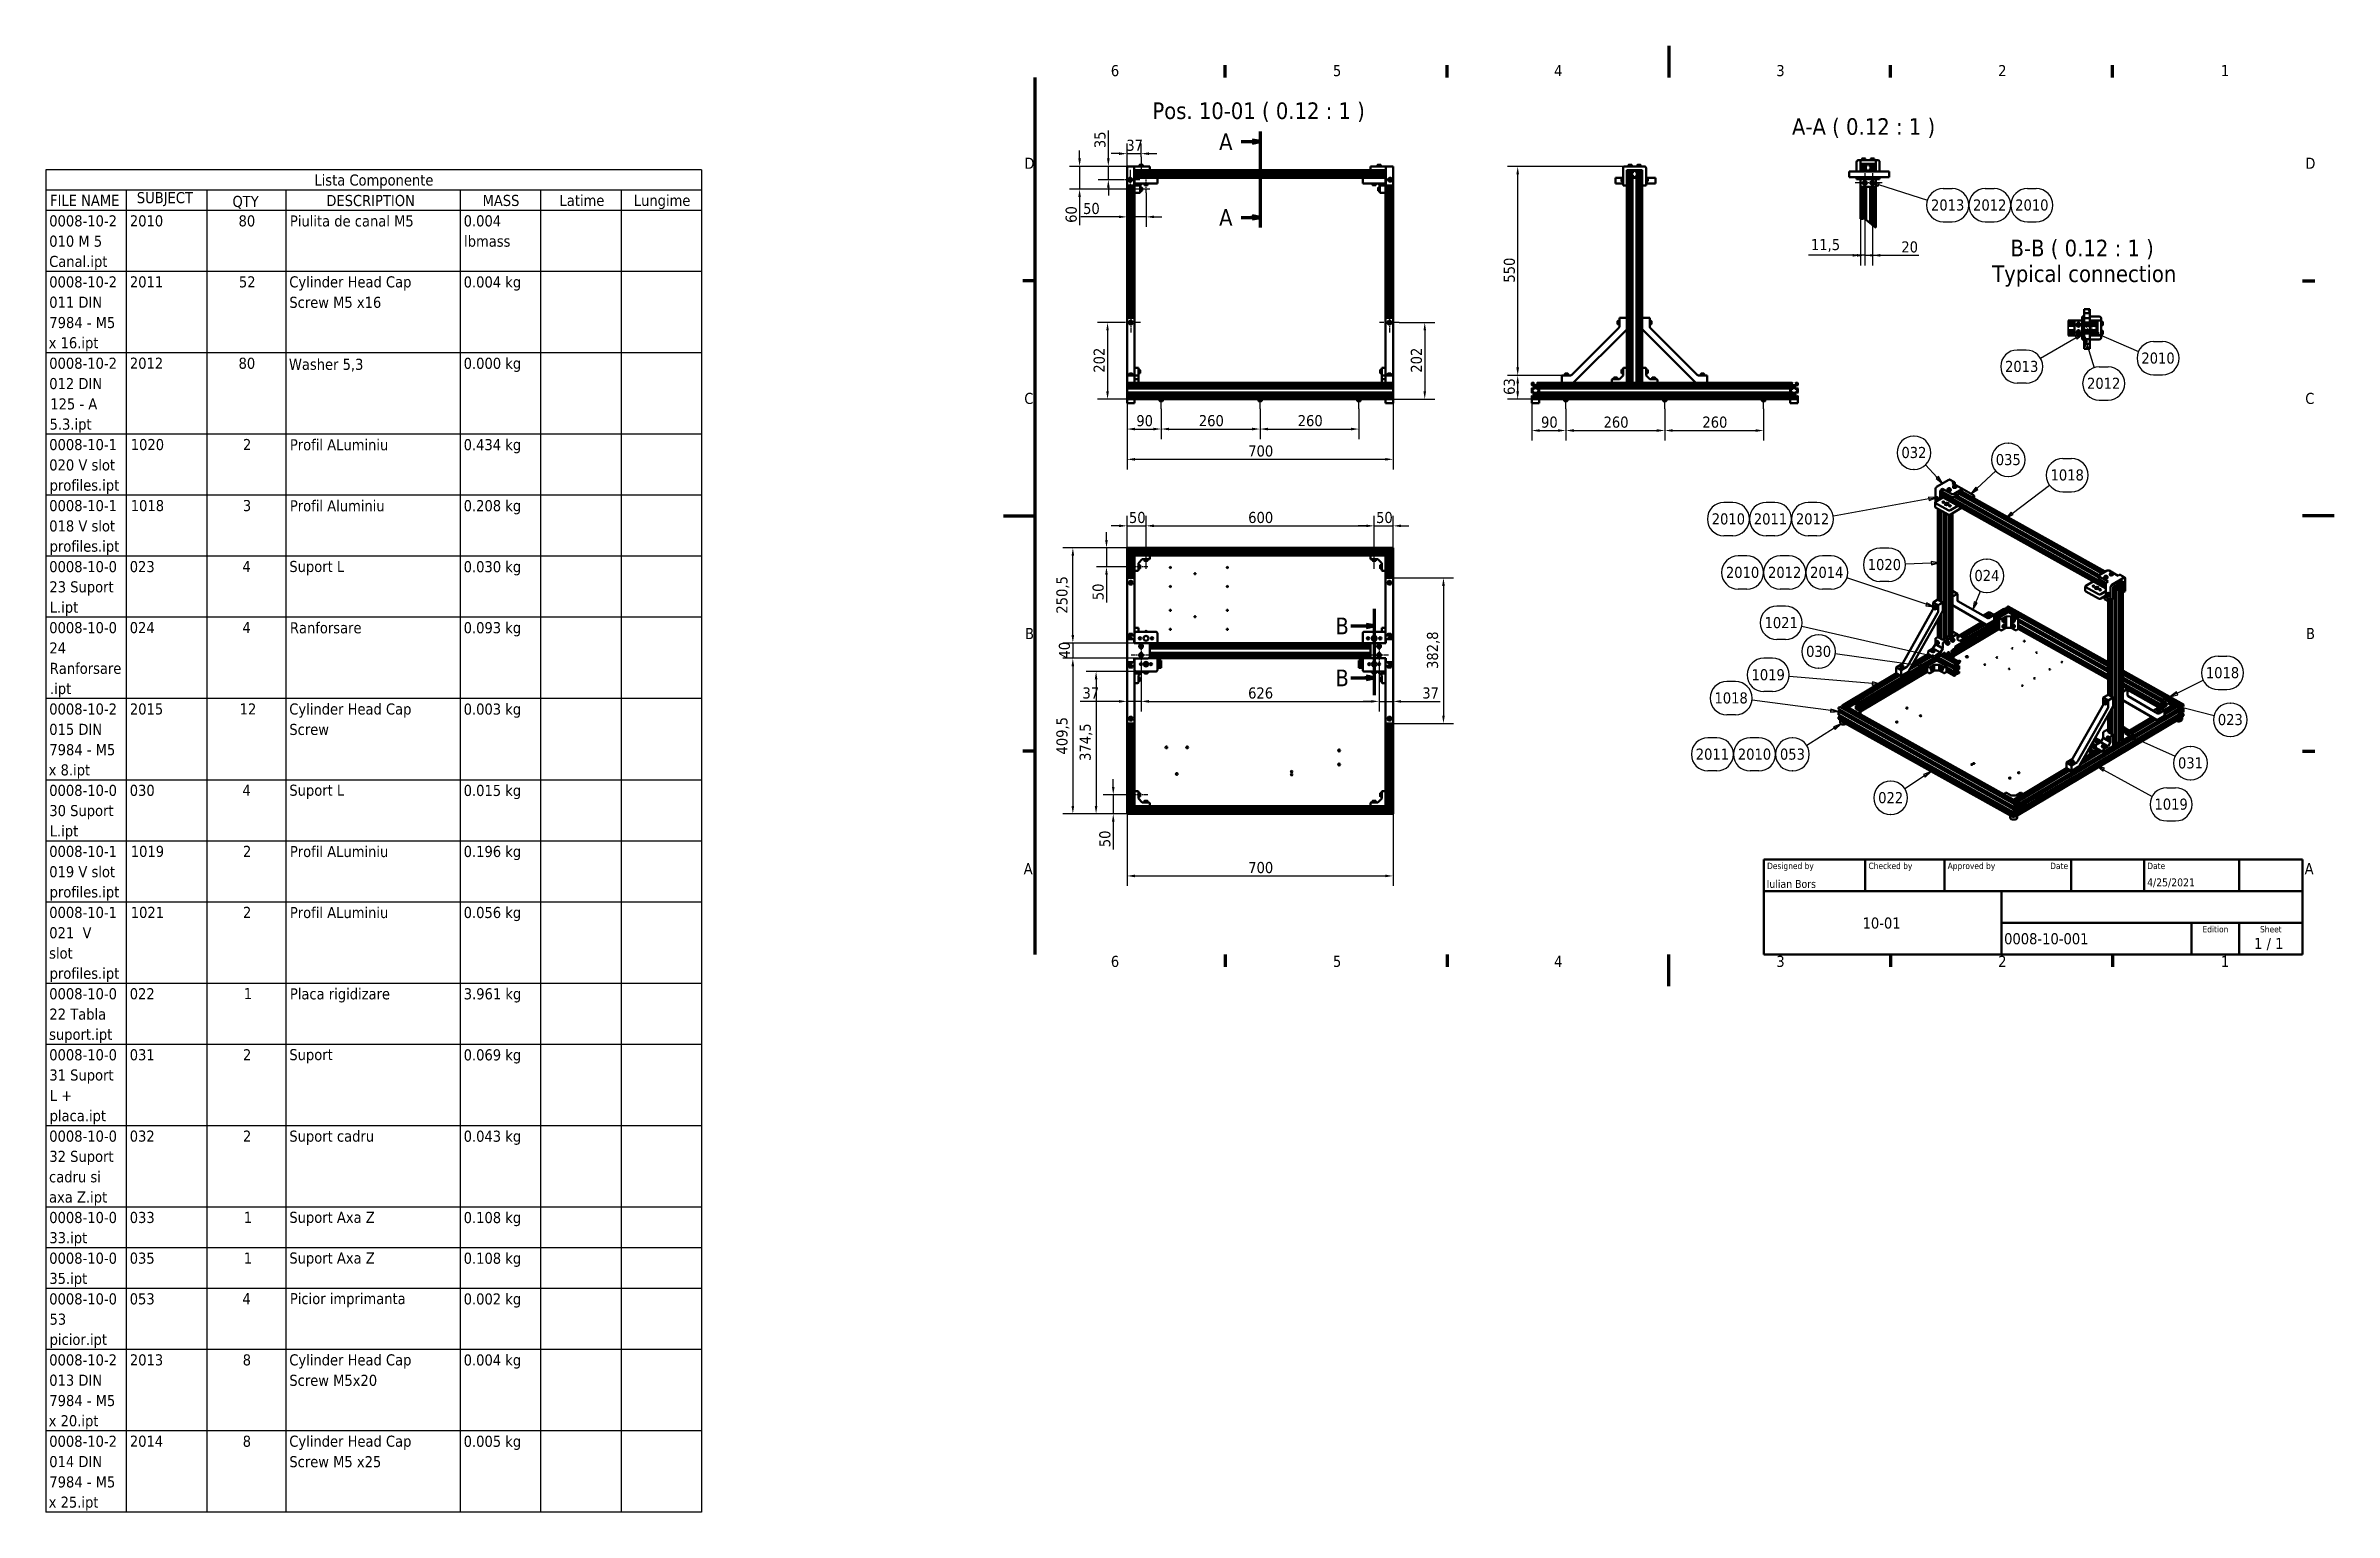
# Model space of a CAD drawing. Header units: millimetres. Extents: x -2748 to 3818, y -1510 to 2700.
import ezdxf
from ezdxf.enums import TextEntityAlignment as Align

# ---------------------------------------------------------------- set-up
doc = ezdxf.new("R2010")
doc.units = ezdxf.units.MM
doc.header["$LTSCALE"] = 9.090909
doc.linetypes.add('CHAIN', pattern=[0.3543, 0.2362, -0.0295, 0.0591, -0.0295])
for name, color, linetype, lineweight in [('Border (ISO)', 7, 'Continuous', 70), ('Break Line (ISO)', 7, 'Continuous', 50), ('Center Mark (ISO)', 7, 'Continuous', 25), ('Centerline (ISO)', 7, 'Continuous', 25), ('Dimension (ISO)', 7, 'Continuous', 25), ('Hatch (ISO)', 7, 'Continuous', 18), ('Section Line (ISO)', 7, 'CHAIN', 70), ('Symbol (ISO)', 7, 'Continuous', 25), ('Title (ISO)', 7, 'Continuous', 50), ('Visible (ISO)', 7, 'Continuous', 50), ('Visible Narrow (ISO)', 7, 'Continuous', 35)]:
    doc.layers.add(name, color=color, linetype=linetype, lineweight=lineweight)
doc.styles.add('Label Text (ISO)', font='tahoma.ttf')
doc.styles.add('Note Text (ISO)', font='tahoma.ttf')
doc.styles.add('Text Style39', font='tahoma.ttf')
doc.styles.add('Text Style41', font='tahoma.ttf')
doc.styles.add('Text Style42', font='tahoma.ttf')
doc.dimstyles.new('Default - Method 1b (ISO)', dxfattribs={"dimscale": 9.090909, "dimtxt": 3.5, "dimasz": 2.5, "dimexe": 3.175, "dimexo": 0, "dimgap": 0.762, "dimtad": 1, "dimtoh": 1, "dimrnd": 1e-08, "dimtxsty": 'Note Text (ISO)', "dimcen": 0.09, "dimdle": 10, "dimclrd": 256, "dimclre": 256, "dimclrt": 256, "dimazin": 2, "dimtfac": 1, "dimtmove": 0, "dimatfit": 3, "dimfxl": 0, "dimtolj": 1, "dimlwd": -1, "dimlwe": -1, "dimarcsym": 0})
pattern_1 = [(45, (0, 0), (-20.40967, 20.40967), [])]
pattern_2 = [(135.0002, (0, 0), (-20.4096, -20.40975), [])]

msp = doc.modelspace()

# ---------------------------------------------------------------- texts
at = {"layer": 'Symbol (ISO)', "attachment_point": 7}
for s, insert, char_height, style in [('Pos. 10-01 ( 0.12 : 1 )', (427.176, 2481.047), 47.63636, 'Text Style42'), ('A-A ( 0.12 : 1 )', (2262.288, 2435.617), 47.72727, 'Label Text (ISO)'), ('B-B ( 0.12 : 1 )', (2889.339, 2086.753), 47.72727, 'Label Text (ISO)'), ('Typical connection', (2836.859, 2008.171), 47.72727, 'Label Text (ISO)')]:
    msp.add_mtext(s, dxfattribs=dict(at, insert=insert, char_height=char_height, style=style))

# ---------------------------------------------------------------- blocks, each defined once
blk = doc.blocks.new('Borders Default Border')
at = {"layer": 'Border (ISO)'}
for p, q in [((70, 287), (70, 290.9)), ((140, 287), (140, 290.9)), ((280, 287), (280, 290.9)), ((350, 287), (350, 290.9)), ((10, 222.75), (6.1, 222.75)), ((410, 222.75), (413.9, 222.75)), ((10, 74.25), (6.1, 74.25)), ((410, 74.25), (413.9, 74.25)), ((70, 10), (70, 6.1)), ((140, 10), (140, 6.1)), ((280, 10), (280, 6.1)), ((350, 10), (350, 6.1))]:
    blk.add_line(p, q, dxfattribs=at)
at = {"layer": 'Border (ISO)', "flags": 128}
for points in [[(210, 297), (210, 287)], [(10, 10), (10, 287)], [(0, 148.5), (10, 148.5)], [(420, 148.5), (410, 148.5)], [(210, 0), (210, 10)]]:
    blk.add_lwpolyline(points, dxfattribs=at)
at = {"layer": 'Border (ISO)', "char_height": 3.5, "attachment_point": 7, "style": 'Note Text (ISO)'}
for s, insert in [('6', (33.88, 287.33)), ('5', (103.98, 287.33)), ('4', (173.78, 287.4)), ('3', (243.91, 287.33)), ('2', (313.94, 287.4)), ('1', (384.21, 287.4)), ('D', (6.57, 258.13)), ('D', (410.87, 258.13)), ('C', (6.56, 183.81)), ('C', (410.86, 183.81)), ('B', (6.78, 109.63)), ('B', (411.08, 109.63)), ('A', (6.36, 35.38)), ('A', (410.66, 35.38)), ('6', (33.88, 6.03)), ('5', (103.98, 6.03)), ('4', (173.78, 6.1)), ('3', (243.91, 6.03)), ('2', (313.94, 6.1)), ('1', (384.21, 6.1))]:
    blk.add_mtext(s, dxfattribs=dict(at, insert=insert))
blk = doc.blocks.new('Title Blocks I.A.B')
at = {"layer": 'Title (ISO)'}
for p, q in [((270.07, 130), (100.07, 130)), ((100.07, 130), (100.07, 100)), ((132.07, 120), (132.07, 130)), ((157.07, 120), (157.07, 130)), ((197.07, 120), (197.07, 130)), ((220.07, 120), (220.07, 130)), ((250.07, 120), (250.07, 130)), ((270.07, 100), (270.07, 130)), ((100.07, 120), (270.07, 120)), ((175.07, 120), (175.07, 100)), ((270.07, 110), (175.07, 110)), ((235.07, 100), (235.07, 110)), ((250.07, 100), (250.07, 110)), ((100.07, 100), (270.07, 100))]:
    blk.add_line(p, q, dxfattribs=at)
at = {"layer": 'Title (ISO)', "style": 'Text Style41'}
for s, p in [('Designed by', (101.07, 129)), ('Checked by', (133.07, 129)), ('Approved by', (158.07, 129)), ('Date', (221.07, 129))]:
    blk.add_text(s, height=2, dxfattribs=at).set_placement(p, align=Align.TOP_LEFT)
blk.add_text('Date', height=2, dxfattribs=at).set_placement((196.07, 129), align=Align.TOP_RIGHT)
for s, p in [('Edition', (242.57, 109)), ('Sheet', (260.07, 109))]:
    blk.add_text(s, height=2, dxfattribs=at).set_placement(p, align=Align.TOP_CENTER)
at = {"layer": 'Title (ISO)', "style": 'Note Text (ISO)'}
blk.add_text('1 / 1 ', height=3.5, dxfattribs=at).set_placement((260.07, 103.5), align=Align.MIDDLE_CENTER)
at = {"layer": 'Title (ISO)'}
for tag, p, height, style in [('AUTHOR_001', (100.92, 121.05), 2.5, 'Text Style39'), ('CREATION_DATE_001', (221, 121.54), 2.5, 'Text Style39'), ('COMPANY_001', (131.21, 108.21), 3.5, 'Note Text (ISO)'), ('PART_NUMBER_001', (175.88, 103.25), 3.5, 'Note Text (ISO)')]:
    blk.add_attdef(tag, p, '', height=height, dxfattribs=dict(at, style=style))
at = {"layer": 'Title (ISO)', "style": 'Text Style39'}
for tag, p in [('CHECKED_BY', (133.07, 121)), ('ENG_APPROVED_BY', (158.07, 121))]:
    blk.add_attdef(tag, text='', height=2.5, dxfattribs=at).set_placement(p, align=Align.BOTTOM_LEFT)
blk.add_attdef('ENG_APPROVAL_DATE', text='', height=2.5, dxfattribs=at).set_placement((196.07, 121), align=Align.BOTTOM_RIGHT)
at = {"layer": 'Title (ISO)', "style": 'Note Text (ISO)'}
for tag, p in [('TITLE', (222.57, 115)), ('REVISION_NUMBER', (242.57, 103.5))]:
    blk.add_attdef(tag, text='', height=3.5, dxfattribs=at).set_placement(p, align=Align.MIDDLE_CENTER)
blk = doc.blocks.new('Lista Componente')
at = {"layer": 'Symbol (ISO)'}
for p, q in [((-95.29, 257.81), (-302.29, 257.81)), ((-302.29, 257.81), (-302.29, 251.39)), ((-95.29, 257.81), (-95.29, 251.39)), ((-95.29, 251.39), (-302.29, 251.39)), ((-302.29, 251.39), (-302.29, 244.96)), ((-276.89, 251.39), (-276.89, 244.96)), ((-251.49, 251.39), (-251.49, 244.96)), ((-226.49, 251.39), (-226.49, 244.96)), ((-171.49, 251.39), (-171.49, 244.96)), ((-146.09, 251.39), (-146.09, 244.96)), ((-120.69, 251.39), (-120.69, 244.96)), ((-95.29, 251.39), (-95.29, 244.96)), ((-95.29, 244.96), (-302.29, 244.96)), ((-302.29, 244.96), (-302.29, -166.12)), ((-276.89, 244.96), (-276.89, -166.12)), ((-251.49, 244.96), (-251.49, -166.12)), ((-226.49, 244.96), (-226.49, -166.12)), ((-171.49, 244.96), (-171.49, -166.12)), ((-146.09, 244.96), (-146.09, -166.12)), ((-120.69, 244.96), (-120.69, -166.12)), ((-95.29, 244.96), (-95.29, -166.12)), ((-95.29, 225.69), (-302.29, 225.69)), ((-95.29, 200), (-302.29, 200)), ((-95.29, 174.31), (-302.29, 174.31)), ((-95.29, 155.04), (-302.29, 155.04)), ((-95.29, 135.77), (-302.29, 135.77)), ((-95.29, 116.5), (-302.29, 116.5)), ((-95.29, 90.81), (-302.29, 90.81)), ((-95.29, 65.11), (-302.29, 65.11)), ((-95.29, 45.85), (-302.29, 45.85)), ((-95.29, 26.58), (-302.29, 26.58)), ((-95.29, 0.88), (-302.29, 0.88)), ((-95.29, -18.39), (-302.29, -18.39)), ((-95.29, -44.08), (-302.29, -44.08)), ((-95.29, -69.77), (-302.29, -69.77)), ((-95.29, -82.62), (-302.29, -82.62)), ((-95.29, -95.46), (-302.29, -95.46)), ((-95.29, -114.73), (-302.29, -114.73)), ((-95.29, -140.43), (-302.29, -140.43)), ((-95.29, -166.12), (-302.29, -166.12))]:
    blk.add_line(p, q, dxfattribs=at)
at = {"layer": 'Symbol (ISO)', "char_height": 3.5, "attachment_point": 7, "style": 'Note Text (ISO)'}
for s, insert in [('Lista Componente', (-217.51, 251.85)), ('FILE NAME', (-300.94, 246.43)), ('SUBJECT', (-273.55, 246.32)), ('QTY', (-243.36, 245.47)), ('DESCRIPTION', (-213.74, 246.31)), ('MASS', (-164.42, 246.33)), ('Latime', (-140.14, 246.34)), ('Lungime', (-116.69, 245.42)), ('0008-10-2', (-301.19, 239.88)), ('2010', (-275.74, 239.89)), ('80', (-241.44, 239.88)), ('Piulita de canal M5', (-225.24, 239.85)), ('0.004 ', (-170.39, 239.89)), ('010 M 5 ', (-301.19, 233.47)), ('lbmass', (-170.26, 233.47)), ('Canal.ipt', (-301.23, 226.15)), ('0008-10-2', (-301.19, 220.61)), ('2011', (-275.74, 220.62)), ('52', (-241.33, 220.62)), ('Cylinder Head Cap ', (-225.43, 219.69)), ('0.004 kg', (-170.39, 219.66)), ('011 DIN ', (-301.19, 214.2)), ('Screw M5 x16', (-225.41, 214.16)), ('7984 - M5 ', (-301.16, 207.77)), ('x 16.ipt', (-301.37, 200.46)), ('0008-10-2', (-301.19, 194.92)), ('2012', (-275.74, 194.93)), ('80', (-241.44, 194.92)), ('Washer 5,3', (-225.53, 194.09)), ('0.000 kg', (-170.39, 193.97)), ('012 DIN ', (-301.19, 188.5)), ('125 - A ', (-300.86, 182.08)), ('5.3.ipt', (-301.1, 174.76)), ('0008-10-1', (-301.19, 169.23)), ('020 V slot ', (-301.19, 162.81)), ('1020', (-275.46, 169.24)), ('2', (-240.05, 169.31)), ('Profil ALuminiu', (-225.24, 169.18)), ('0.434 kg', (-170.39, 168.28)), ('profiles.ipt', (-301.07, 155.49)), ('0008-10-1', (-301.19, 149.96)), ('1018', (-275.46, 149.96)), ('3', (-240.08, 149.97)), ('Profil Aluminiu', (-225.24, 149.91)), ('0.208 kg', (-170.39, 149.01)), ('018 V slot ', (-301.19, 143.54)), ('profiles.ipt', (-301.07, 136.22)), ('0008-10-0', (-301.19, 130.69)), ('023', (-275.79, 130.7)), ('4', (-240.21, 130.81)), ('Suport L', (-225.41, 129.81)), ('0.030 kg', (-170.39, 129.74)), ('23 Suport ', (-301.14, 123.38)), ('L.ipt', (-301.04, 116.95)), ('0008-10-0', (-301.19, 111.42)), ('24 ', (-301.14, 105.08)), ('024', (-275.79, 111.43)), ('4', (-240.21, 111.54)), ('Ranforsare', (-225.24, 111.38)), ('0.093 kg', (-170.39, 110.47)), ('Ranforsare', (-301.04, 98.58)), ('.ipt', (-300.95, 91.26)), ('0008-10-2', (-301.19, 85.73)), ('2015', (-275.74, 85.74)), ('12', (-241.09, 85.81)), ('Cylinder Head Cap ', (-225.43, 84.8)), ('0.003 kg', (-170.39, 84.77)), ('015 DIN ', (-301.19, 79.31)), ('Screw', (-225.41, 79.28)), ('7984 - M5 ', (-301.16, 72.88)), ('x 8.ipt', (-301.37, 65.57)), ('0008-10-0', (-301.19, 60.03)), ('030', (-275.79, 60.04)), ('4', (-240.21, 60.15)), ('Suport L', (-225.41, 59.15)), ('0.015 kg', (-170.39, 59.08)), ('30 Suport ', (-301.16, 52.72)), ('L.ipt', (-301.04, 46.3)), ('0008-10-1', (-301.19, 40.76)), ('1019', (-275.46, 40.77)), ('2', (-240.05, 40.85)), ('Profil ALuminiu', (-225.24, 40.72)), ('0.196 kg', (-170.39, 39.81)), ('019 V slot ', (-301.19, 34.35)), ('profiles.ipt', (-301.07, 27.03)), ('0008-10-1', (-301.19, 21.49)), ('1021', (-275.46, 21.5)), ('2', (-240.05, 21.58)), ('Profil ALuminiu', (-225.24, 21.45)), ('0.056 kg', (-170.39, 20.54)), ('021  V ', (-301.19, 15.08)), ('slot ', (-301.23, 8.65)), ('profiles.ipt', (-301.07, 1.34)), ('0008-10-0', (-301.19, -4.2)), ('22 Tabla ', (-301.14, -10.62)), ('022', (-275.79, -4.19)), ('1', (-239.78, -4.08)), ('Placa rigidizare', (-225.24, -5.15)), ('3.961 kg', (-170.36, -5.15)), ('suport.ipt', (-301.23, -17.93)), ('0008-10-0', (-301.19, -23.47)), ('031', (-275.79, -23.46)), ('2', (-240.05, -23.39)), ('Suport', (-225.41, -24.35)), ('0.069 kg', (-170.39, -24.42)), ('31 Suport ', (-301.16, -30.78)), ('L + ', (-301.04, -36.23)), ('placa.ipt', (-301.07, -43.62)), ('0008-10-0', (-301.19, -49.16)), ('032', (-275.79, -49.15)), ('2', (-240.05, -49.08)), ('Suport cadru', (-225.41, -50.09)), ('0.043 kg', (-170.39, -50.11)), ('32 Suport ', (-301.16, -56.47)), ('cadru si ', (-301.25, -62)), ('axa Z.ipt', (-301.26, -69.32)), ('0008-10-0', (-301.19, -74.85)), ('033', (-275.79, -74.84)), ('1', (-239.78, -74.74)), ('Suport Axa Z', (-225.41, -75.73)), ('0.108 kg', (-170.39, -75.8)), ('33.ipt', (-301.16, -82.16)), ('0008-10-0', (-301.19, -87.7)), ('035', (-275.79, -87.69)), ('1', (-239.78, -87.59)), ('Suport Axa Z', (-225.41, -88.58)), ('0.108 kg', (-170.39, -88.65)), ('35.ipt', (-301.16, -95.01)), ('0008-10-0', (-301.19, -100.55)), ('053', (-275.79, -100.54)), ('4', (-240.21, -100.43)), ('Picior imprimanta', (-225.24, -101.4)), ('0.002 kg', (-170.39, -101.5)), ('53 ', (-301.1, -106.96)), ('picior.ipt', (-301.07, -114.28)), ('0008-10-2', (-301.19, -119.82)), ('013 DIN ', (-301.19, -126.23)), ('2013', (-275.74, -119.81)), ('8', (-240.13, -119.82)), ('Cylinder Head Cap ', (-225.43, -120.74)), ('Screw M5x20', (-225.41, -126.27)), ('0.004 kg', (-170.39, -120.77)), ('7984 - M5 ', (-301.16, -132.66)), ('x 20.ipt', (-301.37, -139.97)), ('0008-10-2', (-301.19, -145.51)), ('2014', (-275.74, -145.5)), ('8', (-240.13, -145.51)), ('Cylinder Head Cap ', (-225.43, -146.43)), ('0.005 kg', (-170.39, -146.46)), ('014 DIN ', (-301.19, -151.93)), ('Screw M5 x25', (-225.41, -151.96)), ('7984 - M5 ', (-301.16, -158.35)), ('x 25.ipt', (-301.37, -165.67))]:
    blk.add_mtext(s, dxfattribs=dict(at, insert=insert))
blk = doc.blocks.new('Balloon1')
at = {"layer": 'Symbol (ISO)'}
for p, q in [((334.32, 166.64), (337.11, 166.64)), ((318.33, 149.32), (330.14, 158.24)), ((334.32, 156.14), (337.11, 156.14)), ((318.03, 149.72), (316.33, 147.81)), ((318.33, 149.32), (316.33, 147.81)), ((316.33, 147.81), (318.63, 148.92)), ((318.63, 148.92), (318.03, 149.72))]:
    blk.add_line(p, q, dxfattribs=at)
at = {"layer": 'Symbol (ISO)', "flags": 128}
blk.add_lwpolyline([(318.03, 149.72), (316.33, 147.81)], dxfattribs=at)
at = {"layer": 'Symbol (ISO)'}
for centre, start, end in [((334.32, 161.39), 90, 270), ((337.11, 161.39), 270, 90)]:
    blk.add_arc(centre, 5.25, start, end, dxfattribs=at)
blk.add_solid([(318.03, 149.72), (316.33, 147.81), (318.63, 148.92), (318.03, 149.72)], dxfattribs=at)
at = {"layer": 'Symbol (ISO)', "insert": (335.72, 161.43), "char_height": 3.5, "attachment_point": 5, "style": 'Note Text (ISO)'}
blk.add_mtext('1018', dxfattribs=at)
blk = doc.blocks.new('Balloon2')
at = {"layer": 'Symbol (ISO)'}
for p, q in [((317.04, 171.5), (317.2, 171.5)), ((307.19, 157.23), (313.17, 162.71)), ((317.04, 161), (317.2, 161)), ((306.86, 157.6), (305.35, 155.54)), ((307.19, 157.23), (305.35, 155.54)), ((305.35, 155.54), (307.53, 156.86)), ((307.53, 156.86), (306.86, 157.6))]:
    blk.add_line(p, q, dxfattribs=at)
at = {"layer": 'Symbol (ISO)', "flags": 128}
blk.add_lwpolyline([(306.86, 157.6), (305.35, 155.54)], dxfattribs=at)
at = {"layer": 'Symbol (ISO)'}
for centre, start, end in [((317.04, 166.25), 90, 270), ((317.2, 166.25), 270, 90)]:
    blk.add_arc(centre, 5.25, start, end, dxfattribs=at)
blk.add_solid([(306.86, 157.6), (305.35, 155.54), (307.53, 156.86), (306.86, 157.6)], dxfattribs=at)
at = {"layer": 'Symbol (ISO)', "insert": (317.12, 166.28), "char_height": 3.5, "attachment_point": 5, "style": 'Note Text (ISO)'}
blk.add_mtext('035', dxfattribs=at)
blk = doc.blocks.new('Balloon3')
at = {"layer": 'Symbol (ISO)'}
for p, q in [((287.42, 173.73), (287.26, 173.73)), ((287.42, 163.23), (287.26, 163.23)), ((294.71, 160.63), (290.98, 164.65)), ((295.08, 160.97), (294.35, 160.29)), ((294.35, 160.29), (296.41, 158.8)), ((294.71, 160.63), (296.41, 158.8)), ((296.41, 158.8), (295.08, 160.97))]:
    blk.add_line(p, q, dxfattribs=at)
at = {"layer": 'Symbol (ISO)', "flags": 128}
blk.add_lwpolyline([(294.35, 160.29), (296.41, 158.8)], dxfattribs=at)
at = {"layer": 'Symbol (ISO)'}
for centre, start, end in [((287.26, 168.48), 90, 270), ((287.42, 168.48), 270, 90)]:
    blk.add_arc(centre, 5.25, start, end, dxfattribs=at)
blk.add_solid([(294.35, 160.29), (296.41, 158.8), (295.08, 160.97), (294.35, 160.29)], dxfattribs=at)
at = {"layer": 'Symbol (ISO)', "insert": (287.34, 168.52), "char_height": 3.5, "attachment_point": 5, "style": 'Note Text (ISO)'}
blk.add_mtext('032', dxfattribs=at)
blk = doc.blocks.new('Balloon4')
at = {"layer": 'Symbol (ISO)'}
for p, q in [((230.17, 152.77), (227.39, 152.77)), ((243.46, 152.77), (240.67, 152.77)), ((256.75, 152.77), (253.96, 152.77)), ((292.07, 153.93), (261.91, 148.45)), ((294.53, 154.38), (291.98, 154.43)), ((291.98, 154.43), (292.16, 153.44)), ((292.07, 153.93), (294.53, 154.38)), ((292.16, 153.44), (294.53, 154.38)), ((230.17, 142.27), (227.39, 142.27)), ((243.46, 142.27), (240.67, 142.27)), ((256.75, 142.27), (253.96, 142.27))]:
    blk.add_line(p, q, dxfattribs=at)
at = {"layer": 'Symbol (ISO)', "flags": 128}
blk.add_lwpolyline([(292.16, 153.44), (294.53, 154.38)], dxfattribs=at)
at = {"layer": 'Symbol (ISO)'}
for centre, start, end in [((227.39, 147.52), 90, 270), ((230.17, 147.52), 270, 90), ((240.67, 147.52), 90, 270), ((243.46, 147.52), 270, 90), ((253.96, 147.52), 90, 270), ((256.75, 147.52), 270, 90)]:
    blk.add_arc(centre, 5.25, start, end, dxfattribs=at)
blk.add_solid([(292.16, 153.44), (294.53, 154.38), (291.98, 154.43), (292.16, 153.44)], dxfattribs=at)
at = {"layer": 'Symbol (ISO)', "char_height": 3.5, "attachment_point": 5, "style": 'Note Text (ISO)'}
for s, insert in [('2010', (228.78, 147.55)), ('2011', (242.07, 147.55)), ('2012', (255.35, 147.55))]:
    blk.add_mtext(s, dxfattribs=dict(at, insert=insert))
blk = doc.blocks.new('Balloon5')
at = {"layer": 'Symbol (ISO)'}
for p, q in [((279.41, 138.35), (276.63, 138.35)), ((292.82, 133.59), (284.65, 133.29)), ((295.32, 133.69), (292.81, 134.09)), ((292.81, 134.09), (292.84, 133.09)), ((292.82, 133.59), (295.32, 133.69)), ((292.84, 133.09), (295.32, 133.69)), ((279.41, 127.85), (276.63, 127.85))]:
    blk.add_line(p, q, dxfattribs=at)
at = {"layer": 'Symbol (ISO)', "flags": 128}
blk.add_lwpolyline([(292.84, 133.09), (295.32, 133.69)], dxfattribs=at)
at = {"layer": 'Symbol (ISO)'}
for centre, start, end in [((276.63, 133.1), 90, 270), ((279.41, 133.1), 270, 90)]:
    blk.add_arc(centre, 5.25, start, end, dxfattribs=at)
blk.add_solid([(292.84, 133.09), (295.32, 133.69), (292.81, 134.09), (292.84, 133.09)], dxfattribs=at)
at = {"layer": 'Symbol (ISO)', "insert": (278.02, 133.13), "char_height": 3.5, "attachment_point": 5, "style": 'Note Text (ISO)'}
blk.add_mtext('1020', dxfattribs=at)
blk = doc.blocks.new('Balloon6')
at = {"layer": 'Symbol (ISO)'}
for p, q in [((242.73, 103.55), (239.95, 103.55)), ((274.22, 95.58), (247.95, 97.85)), ((274.26, 96.08), (274.18, 95.08)), ((274.18, 95.08), (276.71, 95.37)), ((274.22, 95.58), (276.71, 95.37)), ((276.71, 95.37), (274.26, 96.08)), ((242.73, 93.05), (239.95, 93.05))]:
    blk.add_line(p, q, dxfattribs=at)
at = {"layer": 'Symbol (ISO)', "flags": 128}
blk.add_lwpolyline([(274.18, 95.08), (276.71, 95.37)], dxfattribs=at)
at = {"layer": 'Symbol (ISO)'}
for centre, start, end in [((239.95, 98.3), 90, 270), ((242.73, 98.3), 270, 90)]:
    blk.add_arc(centre, 5.25, start, end, dxfattribs=at)
blk.add_solid([(274.18, 95.08), (276.71, 95.37), (274.26, 96.08), (274.18, 95.08)], dxfattribs=at)
at = {"layer": 'Symbol (ISO)', "insert": (241.34, 98.34), "char_height": 3.5, "attachment_point": 5, "style": 'Note Text (ISO)'}
blk.add_mtext('1019', dxfattribs=at)
blk = doc.blocks.new('Balloon7')
at = {"layer": 'Symbol (ISO)'}
for p, q in [((262.22, 81.49), (253.51, 76.02)), ((264.34, 82.83), (261.96, 81.92)), ((261.96, 81.92), (262.49, 81.07)), ((262.22, 81.49), (264.34, 82.83)), ((262.49, 81.07), (264.34, 82.83)), ((225.13, 78.48), (222.34, 78.48)), ((238.42, 78.48), (235.63, 78.48)), ((249.08, 78.48), (248.92, 78.48)), ((225.13, 67.98), (222.34, 67.98)), ((238.42, 67.98), (235.63, 67.98)), ((249.08, 67.98), (248.92, 67.98))]:
    blk.add_line(p, q, dxfattribs=at)
at = {"layer": 'Symbol (ISO)', "flags": 128}
blk.add_lwpolyline([(262.49, 81.07), (264.34, 82.83)], dxfattribs=at)
at = {"layer": 'Symbol (ISO)'}
for centre, start, end in [((222.34, 73.23), 90, 270), ((225.13, 73.23), 270, 90), ((235.63, 73.23), 90, 270), ((238.42, 73.23), 270, 90), ((248.92, 73.23), 90, 270), ((249.08, 73.23), 270, 90)]:
    blk.add_arc(centre, 5.25, start, end, dxfattribs=at)
blk.add_solid([(262.49, 81.07), (264.34, 82.83), (261.96, 81.92), (262.49, 81.07)], dxfattribs=at)
at = {"layer": 'Symbol (ISO)', "char_height": 3.5, "attachment_point": 5, "style": 'Note Text (ISO)'}
for s, insert in [('2011', (223.74, 73.26)), ('2010', (237.02, 73.26)), ('053', (249, 73.26))]:
    blk.add_mtext(s, dxfattribs=dict(at, insert=insert))
blk = doc.blocks.new('Balloon8')
at = {"layer": 'Symbol (ISO)'}
for p, q in [((246.84, 120.01), (244.06, 120.01)), ((246.84, 109.51), (244.06, 109.51)), ((293.06, 104.18), (251.95, 113.59)), ((293.17, 104.67), (292.95, 103.7)), ((292.95, 103.7), (295.49, 103.63)), ((293.06, 104.18), (295.49, 103.63)), ((295.49, 103.63), (293.17, 104.67))]:
    blk.add_line(p, q, dxfattribs=at)
at = {"layer": 'Symbol (ISO)', "flags": 128}
blk.add_lwpolyline([(292.95, 103.7), (295.49, 103.63)], dxfattribs=at)
at = {"layer": 'Symbol (ISO)'}
for centre, start, end in [((244.06, 114.76), 90, 270), ((246.84, 114.76), 270, 90)]:
    blk.add_arc(centre, 5.25, start, end, dxfattribs=at)
blk.add_solid([(292.95, 103.7), (295.49, 103.63), (293.17, 104.67), (292.95, 103.7)], dxfattribs=at)
at = {"layer": 'Symbol (ISO)', "insert": (245.45, 114.8), "char_height": 3.5, "attachment_point": 5, "style": 'Note Text (ISO)'}
blk.add_mtext('1021', dxfattribs=at)
blk = doc.blocks.new('Balloon9')
at = {"layer": 'Symbol (ISO)'}
for p, q in [((347.21, 68.37), (345.02, 69.57)), ((347.45, 68.81), (345.02, 69.57)), ((345.02, 69.57), (346.97, 67.93)), ((346.97, 67.93), (347.45, 68.81)), ((347.21, 68.37), (362.53, 59.96)), ((367.12, 62.68), (369.91, 62.68)), ((367.12, 52.18), (369.91, 52.18))]:
    blk.add_line(p, q, dxfattribs=at)
at = {"layer": 'Symbol (ISO)', "flags": 128}
blk.add_lwpolyline([(347.45, 68.81), (345.02, 69.57)], dxfattribs=at)
at = {"layer": 'Symbol (ISO)'}
for centre, start, end in [((367.12, 57.43), 90, 270), ((369.91, 57.43), 270, 90)]:
    blk.add_arc(centre, 5.25, start, end, dxfattribs=at)
blk.add_solid([(347.45, 68.81), (345.02, 69.57), (346.97, 67.93), (347.45, 68.81)], dxfattribs=at)
at = {"layer": 'Symbol (ISO)', "insert": (368.52, 57.47), "char_height": 3.5, "attachment_point": 5, "style": 'Note Text (ISO)'}
blk.add_mtext('1019', dxfattribs=at)
blk = doc.blocks.new('Balloon10')
at = {"layer": 'Symbol (ISO)'}
for p, q in [((231.05, 96.22), (228.26, 96.22)), ((261.08, 87.04), (236.24, 90.29)), ((261.15, 87.53), (261.02, 86.54)), ((261.02, 86.54), (263.56, 86.71)), ((261.08, 87.04), (263.56, 86.71)), ((263.56, 86.71), (261.15, 87.53)), ((231.05, 85.72), (228.26, 85.72))]:
    blk.add_line(p, q, dxfattribs=at)
at = {"layer": 'Symbol (ISO)', "flags": 128}
blk.add_lwpolyline([(261.02, 86.54), (263.56, 86.71)], dxfattribs=at)
at = {"layer": 'Symbol (ISO)'}
for centre, start, end in [((228.26, 90.97), 90, 270), ((231.05, 90.97), 270, 90)]:
    blk.add_arc(centre, 5.25, start, end, dxfattribs=at)
blk.add_solid([(261.02, 86.54), (263.56, 86.71), (261.15, 87.53), (261.02, 86.54)], dxfattribs=at)
at = {"layer": 'Symbol (ISO)', "insert": (229.65, 91.01), "char_height": 3.5, "attachment_point": 5, "style": 'Note Text (ISO)'}
blk.add_mtext('1018', dxfattribs=at)
blk = doc.blocks.new('Balloon11')
at = {"layer": 'Symbol (ISO)'}
for p, q in [((290.67, 66.46), (284.44, 62.36)), ((292.76, 67.84), (290.39, 66.88)), ((290.39, 66.88), (290.94, 66.04)), ((290.67, 66.46), (292.76, 67.84)), ((290.94, 66.04), (292.76, 67.84)), ((280.08, 64.73), (279.92, 64.73)), ((280.08, 54.23), (279.92, 54.23))]:
    blk.add_line(p, q, dxfattribs=at)
at = {"layer": 'Symbol (ISO)', "flags": 128}
blk.add_lwpolyline([(290.94, 66.04), (292.76, 67.84)], dxfattribs=at)
at = {"layer": 'Symbol (ISO)'}
for centre, start, end in [((279.92, 59.48), 90, 270), ((280.08, 59.48), 270, 90)]:
    blk.add_arc(centre, 5.25, start, end, dxfattribs=at)
blk.add_solid([(290.94, 66.04), (292.76, 67.84), (290.39, 66.88), (290.94, 66.04)], dxfattribs=at)
at = {"layer": 'Symbol (ISO)', "insert": (280, 59.52), "char_height": 3.5, "attachment_point": 5, "style": 'Note Text (ISO)'}
blk.add_mtext('022', dxfattribs=at)
blk = doc.blocks.new('Balloon12')
at = {"layer": 'Symbol (ISO)'}
for p, q in [((383.34, 104.2), (386.13, 104.2)), ((370.39, 92.52), (378.65, 96.62)), ((370.17, 92.96), (368.15, 91.4)), ((370.39, 92.52), (368.15, 91.4)), ((368.15, 91.4), (370.61, 92.07)), ((370.61, 92.07), (370.17, 92.96)), ((383.34, 93.7), (386.13, 93.7))]:
    blk.add_line(p, q, dxfattribs=at)
at = {"layer": 'Symbol (ISO)', "flags": 128}
blk.add_lwpolyline([(370.17, 92.96), (368.15, 91.4)], dxfattribs=at)
at = {"layer": 'Symbol (ISO)'}
for centre, start, end in [((383.34, 98.95), 90, 270), ((386.13, 98.95), 270, 90)]:
    blk.add_arc(centre, 5.25, start, end, dxfattribs=at)
blk.add_solid([(370.17, 92.96), (368.15, 91.4), (370.61, 92.07), (370.17, 92.96)], dxfattribs=at)
at = {"layer": 'Symbol (ISO)', "insert": (384.74, 98.99), "char_height": 3.5, "attachment_point": 5, "style": 'Note Text (ISO)'}
blk.add_mtext('1018', dxfattribs=at)
blk = doc.blocks.new('Balloon13')
at = {"layer": 'Symbol (ISO)'}
for p, q in [((357.08, 78.38), (354.8, 79.41)), ((357.29, 78.84), (354.8, 79.41)), ((354.8, 79.41), (356.87, 77.93)), ((356.87, 77.93), (357.29, 78.84)), ((357.08, 78.38), (369.78, 72.62)), ((374.55, 75.71), (374.71, 75.71)), ((374.55, 65.21), (374.71, 65.21))]:
    blk.add_line(p, q, dxfattribs=at)
at = {"layer": 'Symbol (ISO)', "flags": 128}
blk.add_lwpolyline([(357.29, 78.84), (354.8, 79.41)], dxfattribs=at)
at = {"layer": 'Symbol (ISO)'}
for centre, start, end in [((374.55, 70.46), 90, 270), ((374.71, 70.46), 270, 90)]:
    blk.add_arc(centre, 5.25, start, end, dxfattribs=at)
blk.add_solid([(357.29, 78.84), (354.8, 79.41), (356.87, 77.93), (357.29, 78.84)], dxfattribs=at)
at = {"layer": 'Symbol (ISO)', "insert": (374.63, 70.5), "char_height": 3.5, "attachment_point": 5, "style": 'Note Text (ISO)'}
blk.add_mtext('031', dxfattribs=at)
blk = doc.blocks.new('Balloon14')
at = {"layer": 'Symbol (ISO)'}
for p, q in [((369.4, 88.8), (366.99, 89.43)), ((369.53, 89.28), (366.99, 89.43)), ((366.99, 89.43), (369.28, 88.31)), ((369.28, 88.31), (369.53, 89.28)), ((369.4, 88.8), (382.07, 85.47)), ((387.13, 89.39), (387.29, 89.39)), ((387.13, 78.89), (387.29, 78.89))]:
    blk.add_line(p, q, dxfattribs=at)
at = {"layer": 'Symbol (ISO)', "flags": 128}
blk.add_lwpolyline([(369.53, 89.28), (366.99, 89.43)], dxfattribs=at)
at = {"layer": 'Symbol (ISO)'}
for centre, start, end in [((387.13, 84.14), 90, 270), ((387.29, 84.14), 270, 90)]:
    blk.add_arc(centre, 5.25, start, end, dxfattribs=at)
blk.add_solid([(369.53, 89.28), (366.99, 89.43), (369.28, 88.31), (369.53, 89.28)], dxfattribs=at)
at = {"layer": 'Symbol (ISO)', "insert": (387.21, 84.18), "char_height": 3.5, "attachment_point": 5, "style": 'Note Text (ISO)'}
blk.add_mtext('023', dxfattribs=at)
blk = doc.blocks.new('Balloon15')
at = {"layer": 'Symbol (ISO)'}
for p, q in [((257.34, 110.93), (257.18, 110.93)), ((289.38, 101.16), (262.53, 104.95)), ((289.45, 101.66), (289.31, 100.67)), ((289.38, 101.16), (291.86, 100.81)), ((291.86, 100.81), (289.45, 101.66)), ((257.34, 100.43), (257.18, 100.43)), ((289.31, 100.67), (291.86, 100.81))]:
    blk.add_line(p, q, dxfattribs=at)
at = {"layer": 'Symbol (ISO)', "flags": 128}
blk.add_lwpolyline([(289.31, 100.67), (291.86, 100.81)], dxfattribs=at)
at = {"layer": 'Symbol (ISO)'}
for centre, start, end in [((257.18, 105.68), 90, 270), ((257.34, 105.68), 270, 90)]:
    blk.add_arc(centre, 5.25, start, end, dxfattribs=at)
blk.add_solid([(289.31, 100.67), (291.86, 100.81), (289.45, 101.66), (289.31, 100.67)], dxfattribs=at)
at = {"layer": 'Symbol (ISO)', "insert": (257.26, 105.72), "char_height": 3.5, "attachment_point": 5, "style": 'Note Text (ISO)'}
blk.add_mtext('030', dxfattribs=at)
blk = doc.blocks.new('Balloon16')
at = {"layer": 'Symbol (ISO)'}
for p, q in [((310.3, 134.88), (310.46, 134.88)), ((306.85, 121.23), (308.31, 124.79)), ((310.3, 124.38), (310.46, 124.38)), ((306.39, 121.42), (305.9, 118.91)), ((306.85, 121.23), (305.9, 118.91)), ((305.9, 118.91), (307.31, 121.04)), ((307.31, 121.04), (306.39, 121.42))]:
    blk.add_line(p, q, dxfattribs=at)
at = {"layer": 'Symbol (ISO)', "flags": 128}
blk.add_lwpolyline([(306.39, 121.42), (305.9, 118.91)], dxfattribs=at)
at = {"layer": 'Symbol (ISO)'}
for centre, start, end in [((310.3, 129.63), 90, 270), ((310.46, 129.63), 270, 90)]:
    blk.add_arc(centre, 5.25, start, end, dxfattribs=at)
blk.add_solid([(306.39, 121.42), (305.9, 118.91), (307.31, 121.04), (306.39, 121.42)], dxfattribs=at)
at = {"layer": 'Symbol (ISO)', "insert": (310.38, 129.67), "char_height": 3.5, "attachment_point": 5, "style": 'Note Text (ISO)'}
blk.add_mtext('024', dxfattribs=at)
blk = doc.blocks.new('Balloon17')
at = {"layer": 'Symbol (ISO)'}
for p, q in [((234.65, 135.88), (231.87, 135.88)), ((247.94, 135.88), (245.15, 135.88)), ((261.23, 135.88), (258.44, 135.88)), ((234.65, 125.38), (231.87, 125.38)), ((247.94, 125.38), (245.15, 125.38)), ((261.23, 125.38), (258.44, 125.38)), ((291.24, 120.63), (266.2, 128.97)), ((291.39, 121.1), (291.08, 120.16)), ((291.08, 120.16), (293.61, 119.84)), ((291.24, 120.63), (293.61, 119.84)), ((293.61, 119.84), (291.39, 121.1))]:
    blk.add_line(p, q, dxfattribs=at)
at = {"layer": 'Symbol (ISO)', "flags": 128}
blk.add_lwpolyline([(291.08, 120.16), (293.61, 119.84)], dxfattribs=at)
at = {"layer": 'Symbol (ISO)'}
for centre, start, end in [((231.87, 130.63), 90, 270), ((234.65, 130.63), 270, 90), ((245.15, 130.63), 90, 270), ((247.94, 130.63), 270, 90), ((258.44, 130.63), 90, 270), ((261.23, 130.63), 270, 90)]:
    blk.add_arc(centre, 5.25, start, end, dxfattribs=at)
blk.add_solid([(291.08, 120.16), (293.61, 119.84), (291.39, 121.1), (291.08, 120.16)], dxfattribs=at)
at = {"layer": 'Symbol (ISO)', "char_height": 3.5, "attachment_point": 5, "style": 'Note Text (ISO)'}
for s, insert in [('2010', (233.26, 130.67)), ('2012', (246.55, 130.67)), ('2014', (259.83, 130.67))]:
    blk.add_mtext(s, dxfattribs=dict(at, insert=insert))
blk = doc.blocks.new('*D24')
at = {"layer": 'Defpoints', "color": 0}
for p in [(414.3, 985.2), (198.9, 941.5), (416.2, 941.5)]:
    blk.add_point(p, dxfattribs=at)
at = {"layer": 'Dimension (ISO)'}
for p, q in [((414.3, 985.2), (170, 985.2)), ((198.9, 1007.9), (198.9, 1030.6)), ((198.9, 985.2), (198.9, 941.5)), ((416.2, 941.5), (170, 941.5)), ((198.9, 918.8), (198.9, 896.1))]:
    blk.add_line(p, q, dxfattribs=at)
for points in [[(195.1, 1007.9), (202.7, 1007.9), (198.9, 985.2)], [(195.1, 918.8), (202.7, 918.8), (198.9, 941.5)]]:
    blk.add_solid(points, dxfattribs=at)
at = {"layer": 'Dimension (ISO)', "insert": (158.8, 940.8), "char_height": 31.82, "attachment_point": 1, "rotation": 90, "style": 'Note Text (ISO)'}
blk.add_mtext('\\A1;40', dxfattribs=at)
blk = doc.blocks.new('*D25')
at = {"layer": 'Defpoints', "color": 0}
for p in [(198.9, 1258.5), (354.3, 1258.5), (414.3, 985.2)]:
    blk.add_point(p, dxfattribs=at)
at = {"layer": 'Dimension (ISO)'}
for p, q in [((354.3, 1258.5), (170, 1258.5)), ((198.9, 1007.9), (198.9, 1235.7)), ((414.3, 985.2), (170, 985.2))]:
    blk.add_line(p, q, dxfattribs=at)
for points in [[(195.1, 1235.7), (202.7, 1235.7), (198.9, 1258.5)], [(195.1, 1007.9), (202.7, 1007.9), (198.9, 985.2)]]:
    blk.add_solid(points, dxfattribs=at)
at = {"layer": 'Dimension (ISO)', "insert": (151.6, 1069.7), "char_height": 31.82, "attachment_point": 1, "rotation": 90, "style": 'Note Text (ISO)'}
blk.add_mtext('\\A1;250,5', dxfattribs=at)
blk = doc.blocks.new('*D26')
at = {"layer": 'Defpoints', "color": 0}
for p in [(416.2, 941.5), (198.9, 494.8), (354.3, 494.8)]:
    blk.add_point(p, dxfattribs=at)
at = {"layer": 'Dimension (ISO)'}
for p, q in [((416.2, 941.5), (170, 941.5)), ((198.9, 918.8), (198.9, 517.5)), ((354.3, 494.8), (170, 494.8))]:
    blk.add_line(p, q, dxfattribs=at)
for points in [[(195.1, 918.8), (202.7, 918.8), (198.9, 941.5)], [(195.1, 517.5), (202.7, 517.5), (198.9, 494.8)]]:
    blk.add_solid(points, dxfattribs=at)
at = {"layer": 'Dimension (ISO)', "insert": (151.6, 665.3), "char_height": 31.82, "attachment_point": 1, "rotation": 90, "style": 'Note Text (ISO)'}
blk.add_mtext('\\A1;409,5', dxfattribs=at)
blk = doc.blocks.new('*D27')
at = {"layer": 'Defpoints', "color": 0}
for p in [(354.3, 516.6), (1117.9, 516.6), (1117.9, 316.6)]:
    blk.add_point(p, dxfattribs=at)
at = {"layer": 'Dimension (ISO)'}
for p, q in [((354.3, 516.6), (354.3, 287.8)), ((1117.9, 516.6), (1117.9, 287.8)), ((377, 316.6), (1095.2, 316.6))]:
    blk.add_line(p, q, dxfattribs=at)
for points in [[(377, 320.4), (377, 312.8), (354.3, 316.6)], [(1095.2, 320.4), (1095.2, 312.8), (1117.9, 316.6)]]:
    blk.add_solid(points, dxfattribs=at)
at = {"layer": 'Dimension (ISO)', "insert": (702.2, 356.7), "char_height": 31.82, "attachment_point": 1, "style": 'Note Text (ISO)'}
blk.add_mtext('\\A1;700', dxfattribs=at)
blk = doc.blocks.new('*D28')
at = {"layer": 'Defpoints', "color": 0}
for p in [(354.3, 1258.5), (295.4, 1203.9), (365.4, 1203.9)]:
    blk.add_point(p, dxfattribs=at)
at = {"layer": 'Dimension (ISO)'}
for p, q in [((354.3, 1258.5), (266.6, 1258.5)), ((295.4, 1281.2), (295.4, 1303.9)), ((295.4, 1258.5), (295.4, 1203.9)), ((365.4, 1203.9), (266.6, 1203.9)), ((295.4, 1181.2), (295.4, 1101.2))]:
    blk.add_line(p, q, dxfattribs=at)
for points in [[(291.7, 1281.2), (299.2, 1281.2), (295.4, 1258.5)], [(291.7, 1181.2), (299.2, 1181.2), (295.4, 1203.9)]]:
    blk.add_solid(points, dxfattribs=at)
at = {"layer": 'Dimension (ISO)', "insert": (255.4, 1108.2), "char_height": 31.82, "attachment_point": 1, "rotation": 90, "style": 'Note Text (ISO)'}
blk.add_mtext('\\A1;50', dxfattribs=at)
blk = doc.blocks.new('*D29')
at = {"layer": 'Defpoints', "color": 0}
for p in [(408.9, 1321.7), (354.3, 1236.6), (408.9, 1247.4)]:
    blk.add_point(p, dxfattribs=at)
at = {"layer": 'Dimension (ISO)'}
for p, q in [((331.6, 1321.7), (308.9, 1321.7)), ((354.3, 1236.6), (354.3, 1350.6)), ((354.3, 1321.7), (408.9, 1321.7)), ((408.9, 1247.4), (408.9, 1350.6)), ((431.6, 1321.7), (454.3, 1321.7))]:
    blk.add_line(p, q, dxfattribs=at)
for points in [[(331.6, 1325.5), (331.6, 1317.9), (354.3, 1321.7)], [(431.6, 1325.5), (431.6, 1317.9), (408.9, 1321.7)]]:
    blk.add_solid(points, dxfattribs=at)
at = {"layer": 'Dimension (ISO)', "insert": (359.9, 1361.7), "char_height": 31.82, "attachment_point": 1, "style": 'Note Text (ISO)'}
blk.add_mtext('\\A1;50', dxfattribs=at)
blk = doc.blocks.new('*D30')
at = {"layer": 'Defpoints', "color": 0}
for p in [(408.9, 2277.5), (354.3, 2208.7), (354.3, 2191.4)]:
    blk.add_point(p, dxfattribs=at)
at = {"layer": 'Dimension (ISO)'}
for p, q in [((408.9, 2277.5), (408.9, 2179.9)), ((331.6, 2208.7), (221.4, 2208.7)), ((408.9, 2208.7), (354.3, 2208.7)), ((431.6, 2208.7), (454.3, 2208.7))]:
    blk.add_line(p, q, dxfattribs=at)
for points in [[(331.6, 2212.5), (331.6, 2205), (354.3, 2208.7)], [(431.6, 2212.5), (431.6, 2205), (408.9, 2208.7)]]:
    blk.add_solid(points, dxfattribs=at)
at = {"layer": 'Dimension (ISO)', "insert": (228.3, 2248.8), "char_height": 31.82, "attachment_point": 1, "style": 'Note Text (ISO)'}
blk.add_mtext('\\A1;50', dxfattribs=at)
blk = doc.blocks.new('*D31')
at = {"layer": 'Defpoints', "color": 0}
for p in [(218.3, 2353.7), (375, 2353.7), (370.9, 2288.2)]:
    blk.add_point(p, dxfattribs=at)
at = {"layer": 'Dimension (ISO)'}
for p, q in [((218.3, 2376.4), (218.3, 2399.1)), ((375, 2353.7), (189.4, 2353.7)), ((218.3, 2353.7), (218.3, 2288.2)), ((370.9, 2288.2), (189.4, 2288.2)), ((218.3, 2265.5), (218.3, 2184.7))]:
    blk.add_line(p, q, dxfattribs=at)
for points in [[(214.5, 2376.4), (222, 2376.4), (218.3, 2353.7)], [(214.5, 2265.5), (222, 2265.5), (218.3, 2288.2)]]:
    blk.add_solid(points, dxfattribs=at)
at = {"layer": 'Dimension (ISO)', "insert": (178.2, 2191.6), "char_height": 31.82, "attachment_point": 1, "rotation": 90, "style": 'Note Text (ISO)'}
blk.add_mtext('\\A1;60', dxfattribs=at)
blk = doc.blocks.new('*D32')
at = {"layer": 'Defpoints', "color": 0}
for p in [(300.8, 2353.7), (334.9, 2315.5), (375, 2353.7)]:
    blk.add_point(p, dxfattribs=at)
at = {"layer": 'Dimension (ISO)'}
for p, q in [((300.8, 2376.4), (300.8, 2456.4)), ((375, 2353.7), (271.9, 2353.7)), ((334.9, 2315.5), (271.9, 2315.5)), ((300.8, 2315.5), (300.8, 2353.7)), ((300.8, 2292.8), (300.8, 2270))]:
    blk.add_line(p, q, dxfattribs=at)
for points in [[(297, 2376.4), (304.5, 2376.4), (300.8, 2353.7)], [(297, 2292.8), (304.5, 2292.8), (300.8, 2315.5)]]:
    blk.add_solid(points, dxfattribs=at)
at = {"layer": 'Dimension (ISO)', "insert": (260.7, 2406), "char_height": 31.82, "attachment_point": 1, "rotation": 90, "style": 'Note Text (ISO)'}
blk.add_mtext('\\A1;35', dxfattribs=at)
blk = doc.blocks.new('*D33')
at = {"layer": 'Defpoints', "color": 0}
for p in [(394.7, 2390.2), (394.7, 2380.8), (354.3, 2348.2)]:
    blk.add_point(p, dxfattribs=at)
at = {"layer": 'Dimension (ISO)'}
for p, q in [((331.6, 2390.2), (308.9, 2390.2)), ((354.3, 2348.2), (354.3, 2419)), ((354.3, 2390.2), (394.7, 2390.2)), ((394.7, 2380.8), (394.7, 2419)), ((417.4, 2390.2), (440.1, 2390.2))]:
    blk.add_line(p, q, dxfattribs=at)
for points in [[(331.6, 2394), (331.6, 2386.4), (354.3, 2390.2)], [(417.4, 2394), (417.4, 2386.4), (394.7, 2390.2)]]:
    blk.add_solid(points, dxfattribs=at)
at = {"layer": 'Dimension (ISO)', "insert": (352.4, 2430.2), "char_height": 31.82, "attachment_point": 1, "style": 'Note Text (ISO)'}
blk.add_mtext('\\A1;37', dxfattribs=at)
blk = doc.blocks.new('*D34')
at = {"layer": 'Defpoints', "color": 0}
for p in [(337, 1905.2), (298.5, 1684.9), (365.2, 1684.9)]:
    blk.add_point(p, dxfattribs=at)
at = {"layer": 'Dimension (ISO)'}
for p, q in [((337, 1905.2), (269.7, 1905.2)), ((298.5, 1882.5), (298.5, 1707.7)), ((365.2, 1684.9), (269.7, 1684.9))]:
    blk.add_line(p, q, dxfattribs=at)
for points in [[(294.7, 1882.5), (302.3, 1882.5), (298.5, 1905.2)], [(294.7, 1707.7), (302.3, 1707.7), (298.5, 1684.9)]]:
    blk.add_solid(points, dxfattribs=at)
at = {"layer": 'Dimension (ISO)', "insert": (258.5, 1761.4), "char_height": 31.82, "attachment_point": 1, "rotation": 90, "style": 'Note Text (ISO)'}
blk.add_mtext('\\A1;202', dxfattribs=at)
blk = doc.blocks.new('*D35')
at = {"layer": 'Defpoints', "color": 0}
for p in [(1135.2, 1905.2), (1107, 1684.9), (1208.6, 1684.9)]:
    blk.add_point(p, dxfattribs=at)
at = {"layer": 'Dimension (ISO)'}
for p, q in [((1135.2, 1905.2), (1237.5, 1905.2)), ((1208.6, 1882.5), (1208.6, 1707.7)), ((1107, 1684.9), (1237.5, 1684.9))]:
    blk.add_line(p, q, dxfattribs=at)
for points in [[(1204.9, 1882.5), (1212.4, 1882.5), (1208.6, 1905.2)], [(1204.9, 1707.7), (1212.4, 1707.7), (1208.6, 1684.9)]]:
    blk.add_solid(points, dxfattribs=at)
at = {"layer": 'Dimension (ISO)', "insert": (1168.6, 1761.4), "char_height": 31.82, "attachment_point": 1, "rotation": 90, "style": 'Note Text (ISO)'}
blk.add_mtext('\\A1;202', dxfattribs=at)
blk = doc.blocks.new('*D36')
at = {"layer": 'Defpoints', "color": 0}
for p in [(1063.4, 1321.7), (408.9, 1247.4), (1063.4, 1247.4)]:
    blk.add_point(p, dxfattribs=at)
at = {"layer": 'Dimension (ISO)'}
for p, q in [((408.9, 1247.4), (408.9, 1350.6)), ((431.6, 1321.7), (1040.7, 1321.7)), ((1063.4, 1247.4), (1063.4, 1350.6))]:
    blk.add_line(p, q, dxfattribs=at)
for points in [[(431.6, 1325.5), (431.6, 1317.9), (408.9, 1321.7)], [(1040.7, 1325.5), (1040.7, 1317.9), (1063.4, 1321.7)]]:
    blk.add_solid(points, dxfattribs=at)
at = {"layer": 'Dimension (ISO)', "insert": (702.1, 1361.7), "char_height": 31.82, "attachment_point": 1, "style": 'Note Text (ISO)'}
blk.add_mtext('\\A1;600', dxfattribs=at)
blk = doc.blocks.new('*D37')
at = {"layer": 'Defpoints', "color": 0}
for p in [(1117.9, 1321.7), (1063.4, 1247.4), (1117.9, 1236.6)]:
    blk.add_point(p, dxfattribs=at)
at = {"layer": 'Dimension (ISO)'}
for p, q in [((1040.7, 1321.7), (1017.9, 1321.7)), ((1063.4, 1247.4), (1063.4, 1350.6)), ((1063.4, 1321.7), (1117.9, 1321.7)), ((1117.9, 1236.6), (1117.9, 1350.6)), ((1140.7, 1321.7), (1163.4, 1321.7))]:
    blk.add_line(p, q, dxfattribs=at)
for points in [[(1040.7, 1325.5), (1040.7, 1317.9), (1063.4, 1321.7)], [(1140.7, 1325.5), (1140.7, 1317.9), (1117.9, 1321.7)]]:
    blk.add_solid(points, dxfattribs=at)
at = {"layer": 'Dimension (ISO)', "insert": (1069, 1361.7), "char_height": 31.82, "attachment_point": 1, "style": 'Note Text (ISO)'}
blk.add_mtext('\\A1;50', dxfattribs=at)
blk = doc.blocks.new('*D38')
at = {"layer": 'Defpoints', "color": 0}
for p in [(354.3, 935.7), (394.7, 922.3), (394.7, 817.7)]:
    blk.add_point(p, dxfattribs=at)
at = {"layer": 'Dimension (ISO)'}
for p, q in [((354.3, 935.7), (354.3, 788.9)), ((394.7, 922.3), (394.7, 788.9)), ((331.6, 817.7), (219.7, 817.7)), ((394.7, 817.7), (354.3, 817.7)), ((417.4, 817.7), (440.1, 817.7))]:
    blk.add_line(p, q, dxfattribs=at)
for points in [[(331.6, 821.5), (331.6, 813.9), (354.3, 817.7)], [(417.4, 821.5), (417.4, 813.9), (394.7, 817.7)]]:
    blk.add_solid(points, dxfattribs=at)
at = {"layer": 'Dimension (ISO)', "insert": (226.6, 857.8), "char_height": 31.82, "attachment_point": 1, "style": 'Note Text (ISO)'}
blk.add_mtext('\\A1;37', dxfattribs=at)
blk = doc.blocks.new('*D39')
at = {"layer": 'Defpoints', "color": 0}
for p in [(394.7, 922.3), (1077.6, 923.3), (1077.6, 817.7)]:
    blk.add_point(p, dxfattribs=at)
at = {"layer": 'Dimension (ISO)'}
for p, q in [((394.7, 922.3), (394.7, 788.9)), ((1077.6, 923.3), (1077.6, 788.9)), ((417.4, 817.7), (1054.9, 817.7))]:
    blk.add_line(p, q, dxfattribs=at)
for points in [[(417.4, 821.5), (417.4, 813.9), (394.7, 817.7)], [(1054.9, 821.5), (1054.9, 813.9), (1077.6, 817.7)]]:
    blk.add_solid(points, dxfattribs=at)
at = {"layer": 'Dimension (ISO)', "insert": (701.9, 857.8), "char_height": 31.82, "attachment_point": 1, "style": 'Note Text (ISO)'}
blk.add_mtext('\\A1;626', dxfattribs=at)
blk = doc.blocks.new('*D40')
at = {"layer": 'Defpoints', "color": 0}
for p in [(1077.6, 923.3), (1117.9, 935.9), (1117.9, 817.7)]:
    blk.add_point(p, dxfattribs=at)
at = {"layer": 'Dimension (ISO)'}
for p, q in [((1077.6, 923.3), (1077.6, 788.9)), ((1117.9, 935.9), (1117.9, 788.9)), ((1054.9, 817.7), (1032.1, 817.7)), ((1077.6, 817.7), (1117.9, 817.7)), ((1140.7, 817.7), (1252.6, 817.7))]:
    blk.add_line(p, q, dxfattribs=at)
for points in [[(1054.9, 821.5), (1054.9, 813.9), (1077.6, 817.7)], [(1140.7, 821.5), (1140.7, 813.9), (1117.9, 817.7)]]:
    blk.add_solid(points, dxfattribs=at)
at = {"layer": 'Dimension (ISO)', "insert": (1201.5, 857.8), "char_height": 31.82, "attachment_point": 1, "style": 'Note Text (ISO)'}
blk.add_mtext('\\A1;37', dxfattribs=at)
blk = doc.blocks.new('*D41')
at = {"layer": 'Defpoints', "color": 0}
for p in [(365.4, 549.4), (314.8, 494.8), (354.3, 494.8)]:
    blk.add_point(p, dxfattribs=at)
at = {"layer": 'Dimension (ISO)'}
for p, q in [((314.8, 572.1), (314.8, 594.8)), ((365.4, 549.4), (285.9, 549.4)), ((314.8, 549.4), (314.8, 494.8)), ((354.3, 494.8), (285.9, 494.8)), ((314.8, 472.1), (314.8, 392.2))]:
    blk.add_line(p, q, dxfattribs=at)
for points in [[(311, 572.1), (318.6, 572.1), (314.8, 549.4)], [(311, 472.1), (318.6, 472.1), (314.8, 494.8)]]:
    blk.add_solid(points, dxfattribs=at)
at = {"layer": 'Dimension (ISO)', "insert": (274.7, 399.1), "char_height": 31.82, "attachment_point": 1, "rotation": 90, "style": 'Note Text (ISO)'}
blk.add_mtext('\\A1;50', dxfattribs=at)
blk = doc.blocks.new('*D42')
at = {"layer": 'Defpoints', "color": 0}
for p in [(354.3, 1674), (452.5, 1657.8), (452.5, 1599.6)]:
    blk.add_point(p, dxfattribs=at)
at = {"layer": 'Dimension (ISO)'}
for p, q in [((354.3, 1674), (354.3, 1570.7)), ((452.5, 1657.8), (452.5, 1570.7)), ((377, 1599.6), (429.8, 1599.6))]:
    blk.add_line(p, q, dxfattribs=at)
for points in [[(377, 1603.4), (377, 1595.8), (354.3, 1599.6)], [(429.8, 1603.4), (429.8, 1595.8), (452.5, 1599.6)]]:
    blk.add_solid(points, dxfattribs=at)
at = {"layer": 'Dimension (ISO)', "insert": (381.1, 1639.6), "char_height": 31.82, "attachment_point": 1, "style": 'Note Text (ISO)'}
blk.add_mtext('\\A1;90', dxfattribs=at)
blk = doc.blocks.new('*D43')
at = {"layer": 'Defpoints', "color": 0}
for p in [(452.5, 1657.8), (736.1, 1657.8), (736.1, 1599.6)]:
    blk.add_point(p, dxfattribs=at)
at = {"layer": 'Dimension (ISO)'}
for p, q in [((452.5, 1657.8), (452.5, 1570.7)), ((736.1, 1657.8), (736.1, 1570.7)), ((475.2, 1599.6), (713.4, 1599.6))]:
    blk.add_line(p, q, dxfattribs=at)
for points in [[(475.2, 1603.4), (475.2, 1595.8), (452.5, 1599.6)], [(713.4, 1603.4), (713.4, 1595.8), (736.1, 1599.6)]]:
    blk.add_solid(points, dxfattribs=at)
at = {"layer": 'Dimension (ISO)', "insert": (560.5, 1639.7), "char_height": 31.82, "attachment_point": 1, "style": 'Note Text (ISO)'}
blk.add_mtext('\\A1;260', dxfattribs=at)
blk = doc.blocks.new('*D44')
at = {"layer": 'Defpoints', "color": 0}
for p in [(736.1, 1657.8), (1019.8, 1657.8), (1019.8, 1599.6)]:
    blk.add_point(p, dxfattribs=at)
at = {"layer": 'Dimension (ISO)'}
for p, q in [((736.1, 1657.8), (736.1, 1570.7)), ((1019.8, 1657.8), (1019.8, 1570.7)), ((758.9, 1599.6), (997, 1599.6))]:
    blk.add_line(p, q, dxfattribs=at)
for points in [[(758.9, 1603.4), (758.9, 1595.8), (736.1, 1599.6)], [(997, 1603.4), (997, 1595.8), (1019.8, 1599.6)]]:
    blk.add_solid(points, dxfattribs=at)
at = {"layer": 'Dimension (ISO)', "insert": (844.2, 1639.7), "char_height": 31.82, "attachment_point": 1, "style": 'Note Text (ISO)'}
blk.add_mtext('\\A1;260', dxfattribs=at)
blk = doc.blocks.new('*D45')
at = {"layer": 'Defpoints', "color": 0}
for p in [(354.3, 1755.3), (1117.9, 1755.3), (1117.9, 1512.7)]:
    blk.add_point(p, dxfattribs=at)
at = {"layer": 'Dimension (ISO)'}
for p, q in [((354.3, 1755.3), (354.3, 1483.8)), ((1117.9, 1755.3), (1117.9, 1483.8)), ((377, 1512.7), (1095.2, 1512.7))]:
    blk.add_line(p, q, dxfattribs=at)
for points in [[(377, 1516.5), (377, 1508.9), (354.3, 1512.7)], [(1095.2, 1516.5), (1095.2, 1508.9), (1117.9, 1512.7)]]:
    blk.add_solid(points, dxfattribs=at)
at = {"layer": 'Dimension (ISO)', "insert": (702.2, 1552.7), "char_height": 31.82, "attachment_point": 1, "style": 'Note Text (ISO)'}
blk.add_mtext('\\A1;700', dxfattribs=at)
blk = doc.blocks.new('*D46')
at = {"layer": 'Defpoints', "color": 0}
for p in [(1515.5, 1674), (1613.6, 1657.8), (1613.6, 1595.3)]:
    blk.add_point(p, dxfattribs=at)
at = {"layer": 'Dimension (ISO)'}
for p, q in [((1515.5, 1674), (1515.5, 1566.5)), ((1613.6, 1657.8), (1613.6, 1566.5)), ((1538.2, 1595.3), (1590.9, 1595.3))]:
    blk.add_line(p, q, dxfattribs=at)
for points in [[(1538.2, 1599.1), (1538.2, 1591.5), (1515.5, 1595.3)], [(1590.9, 1599.1), (1590.9, 1591.5), (1613.6, 1595.3)]]:
    blk.add_solid(points, dxfattribs=at)
at = {"layer": 'Dimension (ISO)', "insert": (1542.3, 1635.4), "char_height": 31.82, "attachment_point": 1, "style": 'Note Text (ISO)'}
blk.add_mtext('\\A1;90', dxfattribs=at)
blk = doc.blocks.new('*D47')
at = {"layer": 'Defpoints', "color": 0}
for p in [(1613.6, 1657.8), (1897.3, 1657.8), (1897.3, 1595.3)]:
    blk.add_point(p, dxfattribs=at)
at = {"layer": 'Dimension (ISO)'}
for p, q in [((1613.6, 1657.8), (1613.6, 1566.5)), ((1897.3, 1657.8), (1897.3, 1566.5)), ((1636.4, 1595.3), (1874.5, 1595.3))]:
    blk.add_line(p, q, dxfattribs=at)
for points in [[(1636.4, 1599.1), (1636.4, 1591.5), (1613.6, 1595.3)], [(1874.5, 1599.1), (1874.5, 1591.5), (1897.3, 1595.3)]]:
    blk.add_solid(points, dxfattribs=at)
at = {"layer": 'Dimension (ISO)', "insert": (1721.7, 1635.4), "char_height": 31.82, "attachment_point": 1, "style": 'Note Text (ISO)'}
blk.add_mtext('\\A1;260', dxfattribs=at)
blk = doc.blocks.new('*D48')
at = {"layer": 'Defpoints', "color": 0}
for p in [(1897.3, 1657.8), (2180.9, 1657.8), (2180.9, 1595.3)]:
    blk.add_point(p, dxfattribs=at)
at = {"layer": 'Dimension (ISO)'}
for p, q in [((1897.3, 1657.8), (1897.3, 1566.5)), ((2180.9, 1657.8), (2180.9, 1566.5)), ((1920, 1595.3), (2158.2, 1595.3))]:
    blk.add_line(p, q, dxfattribs=at)
for points in [[(1920, 1599.1), (1920, 1591.5), (1897.3, 1595.3)], [(2158.2, 1599.1), (2158.2, 1591.5), (2180.9, 1595.3)]]:
    blk.add_solid(points, dxfattribs=at)
at = {"layer": 'Dimension (ISO)', "insert": (2005.3, 1635.4), "char_height": 31.82, "attachment_point": 1, "style": 'Note Text (ISO)'}
blk.add_mtext('\\A1;260', dxfattribs=at)
blk = doc.blocks.new('*D49')
at = {"layer": 'Defpoints', "color": 0}
for p in [(1475.3, 1753.7), (1601.8, 1753.7), (1526.4, 1684.9)]:
    blk.add_point(p, dxfattribs=at)
at = {"layer": 'Dimension (ISO)'}
for p, q in [((1601.8, 1753.7), (1446.5, 1753.7)), ((1475.3, 1707.7), (1475.3, 1730.9)), ((1526.4, 1684.9), (1446.5, 1684.9))]:
    blk.add_line(p, q, dxfattribs=at)
for points in [[(1471.5, 1730.9), (1479.1, 1730.9), (1475.3, 1753.7)], [(1471.5, 1707.7), (1479.1, 1707.7), (1475.3, 1684.9)]]:
    blk.add_solid(points, dxfattribs=at)
at = {"layer": 'Dimension (ISO)', "insert": (1435.2, 1697.6), "char_height": 31.82, "attachment_point": 1, "rotation": 90, "style": 'Note Text (ISO)'}
blk.add_mtext('\\A1;63', dxfattribs=at)
blk = doc.blocks.new('*D50')
at = {"layer": 'Defpoints', "color": 0}
for p in [(1475.3, 2353.7), (1783.3, 2353.7), (1601.8, 1753.7)]:
    blk.add_point(p, dxfattribs=at)
at = {"layer": 'Dimension (ISO)'}
for p, q in [((1783.3, 2353.7), (1446.5, 2353.7)), ((1475.3, 1776.4), (1475.3, 2330.9)), ((1601.8, 1753.7), (1446.5, 1753.7))]:
    blk.add_line(p, q, dxfattribs=at)
for points in [[(1471.5, 2330.9), (1479.1, 2330.9), (1475.3, 2353.7)], [(1471.5, 1776.4), (1479.1, 1776.4), (1475.3, 1753.7)]]:
    blk.add_solid(points, dxfattribs=at)
at = {"layer": 'Dimension (ISO)', "insert": (1435.3, 2020), "char_height": 31.82, "attachment_point": 1, "rotation": 90, "style": 'Note Text (ISO)'}
blk.add_mtext('\\A1;550', dxfattribs=at)
blk = doc.blocks.new('2dTransSection0')
at = {"layer": 'Section Line (ISO)', "linetype": 'CHAIN', "ltscale": 33.731094}
blk.add_line((80.97, 269.88), (80.97, 239.63), dxfattribs=at)
at = {"layer": 'Section Line (ISO)', "linetype": 'Continuous', "lineweight": 140}
for p, q in [((80.97, 269.88), (80.97, 263.53)), ((80.97, 245.98), (80.97, 239.63))]:
    blk.add_line(p, q, dxfattribs=at)
at = {"layer": 'Section Line (ISO)', "linetype": 'Continuous'}
for p, q in [((75.05, 266.71), (78.47, 266.71)), ((80.97, 266.71), (78.47, 267.21)), ((78.47, 267.21), (78.47, 266.21)), ((78.47, 266.71), (80.97, 266.71)), ((78.47, 266.21), (80.97, 266.71)), ((75.05, 242.81), (78.47, 242.81)), ((80.97, 242.81), (78.47, 243.31)), ((78.47, 243.31), (78.47, 242.31)), ((78.47, 242.81), (80.97, 242.81)), ((78.47, 242.31), (80.97, 242.81))]:
    blk.add_line(p, q, dxfattribs=at)
at = {"layer": 'Section Line (ISO)', "linetype": 'Continuous', "flags": 128}
for points in [[(78.47, 266.21), (80.97, 266.71)], [(78.47, 242.31), (80.97, 242.81)]]:
    blk.add_lwpolyline(points, dxfattribs=at)
at = {"layer": 'Section Line (ISO)'}
for points in [[(78.47, 266.21), (80.97, 266.71), (78.47, 267.21), (78.47, 266.21)], [(78.47, 242.31), (80.97, 242.81), (78.47, 243.31), (78.47, 242.31)]]:
    blk.add_solid(points, dxfattribs=at)
at = {"layer": 'Section Line (ISO)', "char_height": 5.25, "attachment_point": 7, "style": 'Label Text (ISO)'}
for insert in [(68.04, 264.08), (68.04, 240.18)]:
    blk.add_mtext('A', dxfattribs=dict(at, insert=insert))
blk = doc.blocks.new('*D52')
at = {"layer": 'Defpoints', "color": 0}
for p in [(1117.9, 1172.2), (1117.9, 754.5), (1262.3, 754.5)]:
    blk.add_point(p, dxfattribs=at)
at = {"layer": 'Dimension (ISO)'}
for p, q in [((1117.9, 1172.2), (1291.1, 1172.2)), ((1262.3, 1149.4), (1262.3, 777.2)), ((1117.9, 754.5), (1291.1, 754.5))]:
    blk.add_line(p, q, dxfattribs=at)
for points in [[(1258.5, 1149.4), (1266.1, 1149.4), (1262.3, 1172.2)], [(1258.5, 777.2), (1266.1, 777.2), (1262.3, 754.5)]]:
    blk.add_solid(points, dxfattribs=at)
at = {"layer": 'Dimension (ISO)', "insert": (1214.9, 910.8), "char_height": 31.82, "attachment_point": 1, "rotation": 90, "style": 'Note Text (ISO)'}
blk.add_mtext('\\A1;382,8', dxfattribs=at)
blk = doc.blocks.new('Balloon18')
at = {"layer": 'Symbol (ISO)'}
for p, q in [((274.16, 253.81), (273.81, 253.92)), ((274.16, 253.88), (273.81, 253.92)), ((273.81, 253.92), (274.07, 253.78)), ((275.09, 253.78), (274.36, 253.86)), ((274.43, 253.58), (276.04, 252.68)), ((276.19, 253.16), (274.89, 253.58)), ((276.04, 252.68), (276.32, 253.58)), ((276.19, 253.16), (291.6, 248.24)), ((296.59, 251.89), (299.38, 251.89)), ((309.88, 251.89), (312.67, 251.89)), ((323.17, 251.89), (325.95, 251.89)), ((296.59, 241.39), (299.38, 241.39)), ((309.88, 241.39), (312.67, 241.39)), ((323.17, 241.39), (325.95, 241.39))]:
    blk.add_line(p, q, dxfattribs=at)
at = {"layer": 'Symbol (ISO)', "flags": 128}
blk.add_lwpolyline([(276.34, 253.64), (273.81, 253.92)], dxfattribs=at)
at = {"layer": 'Symbol (ISO)'}
for centre, start, end in [((296.59, 246.64), 90, 270), ((299.38, 246.64), 270, 90), ((309.88, 246.64), 90, 270), ((312.67, 246.64), 270, 90), ((323.17, 246.64), 90, 270), ((325.95, 246.64), 270, 90)]:
    blk.add_arc(centre, 5.25, start, end, dxfattribs=at)
blk.add_solid([(276.34, 253.64), (273.81, 253.92), (276.04, 252.68), (276.34, 253.64)], dxfattribs=at)
at = {"layer": 'Symbol (ISO)', "char_height": 3.5, "attachment_point": 5, "style": 'Note Text (ISO)'}
for s, insert in [('2013', (297.99, 246.68)), ('2012', (311.27, 246.68)), ('2010', (324.56, 246.68))]:
    blk.add_mtext(s, dxfattribs=dict(at, insert=insert))
blk = doc.blocks.new('*D54')
at = {"layer": 'Defpoints', "color": 0}
for p in [(2471.4, 2306.2), (2493.3, 2306.2), (2493.3, 2098.3)]:
    blk.add_point(p, dxfattribs=at)
at = {"layer": 'Dimension (ISO)'}
for p, q in [((2471.4, 2306.2), (2471.4, 2069.4)), ((2493.3, 2306.2), (2493.3, 2069.4)), ((2448.7, 2098.3), (2426, 2098.3)), ((2471.4, 2098.3), (2493.3, 2098.3)), ((2516, 2098.3), (2626.7, 2098.3))]:
    blk.add_line(p, q, dxfattribs=at)
for points in [[(2448.7, 2102.1), (2448.7, 2094.5), (2471.4, 2098.3)], [(2516, 2102.1), (2516, 2094.5), (2493.3, 2098.3)]]:
    blk.add_solid(points, dxfattribs=at)
at = {"layer": 'Dimension (ISO)', "insert": (2576.1, 2138.4), "char_height": 31.82, "attachment_point": 1, "style": 'Note Text (ISO)'}
blk.add_mtext('\\A1;20', dxfattribs=at)
blk = doc.blocks.new('*D55')
at = {"layer": 'Defpoints', "color": 0}
for p in [(2458.9, 2295.3), (2471.4, 2278), (2458.9, 2098.3)]:
    blk.add_point(p, dxfattribs=at)
at = {"layer": 'Dimension (ISO)'}
for p, q in [((2458.9, 2295.3), (2458.9, 2069.4)), ((2471.4, 2278), (2471.4, 2069.4)), ((2436.2, 2098.3), (2309.8, 2098.3)), ((2471.4, 2098.3), (2458.9, 2098.3)), ((2494.2, 2098.3), (2516.9, 2098.3))]:
    blk.add_line(p, q, dxfattribs=at)
for points in [[(2436.2, 2102.1), (2436.2, 2094.5), (2458.9, 2098.3)], [(2494.2, 2102.1), (2494.2, 2094.5), (2471.4, 2098.3)]]:
    blk.add_solid(points, dxfattribs=at)
at = {"layer": 'Dimension (ISO)', "insert": (2316.8, 2145.1), "char_height": 31.82, "attachment_point": 1, "style": 'Note Text (ISO)'}
blk.add_mtext('\\A1;11,5', dxfattribs=at)
blk = doc.blocks.new('2dTransSection1')
at = {"layer": 'Section Line (ISO)', "linetype": 'CHAIN', "ltscale": 46.31179}
blk.add_line((116.97, 119.18), (116.97, 91.96), dxfattribs=at)
at = {"layer": 'Section Line (ISO)', "linetype": 'Continuous', "lineweight": 140}
for p, q in [((116.97, 119.18), (116.97, 108.37)), ((116.97, 102.77), (116.97, 91.96))]:
    blk.add_line(p, q, dxfattribs=at)
at = {"layer": 'Section Line (ISO)', "linetype": 'Continuous'}
for p, q in [((109.61, 113.77), (114.47, 113.77)), ((116.97, 113.77), (114.47, 114.27)), ((114.47, 114.27), (114.47, 113.27)), ((114.47, 113.77), (116.97, 113.77)), ((114.47, 113.27), (116.97, 113.77)), ((109.61, 97.37), (114.47, 97.37)), ((116.97, 97.37), (114.47, 97.87)), ((114.47, 97.87), (114.47, 96.87)), ((114.47, 97.37), (116.97, 97.37)), ((114.47, 96.87), (116.97, 97.37))]:
    blk.add_line(p, q, dxfattribs=at)
at = {"layer": 'Section Line (ISO)', "linetype": 'Continuous', "flags": 128}
for points in [[(114.47, 113.27), (116.97, 113.77)], [(114.47, 96.87), (116.97, 97.37)]]:
    blk.add_lwpolyline(points, dxfattribs=at)
at = {"layer": 'Section Line (ISO)'}
for points in [[(114.47, 113.27), (116.97, 113.77), (114.47, 114.27), (114.47, 113.27)], [(114.47, 96.87), (116.97, 97.37), (114.47, 97.87), (114.47, 96.87)]]:
    blk.add_solid(points, dxfattribs=at)
at = {"layer": 'Section Line (ISO)', "char_height": 5.25, "attachment_point": 7, "style": 'Label Text (ISO)'}
for insert in [(104.74, 111.15), (104.74, 94.74)]:
    blk.add_mtext('B', dxfattribs=dict(at, insert=insert))
blk = doc.blocks.new('Balloon19')
at = {"layer": 'Symbol (ISO)'}
for p, q in [((338.59, 204.73), (327.31, 198.27)), ((340.76, 205.97), (338.34, 205.16)), ((338.34, 205.16), (338.84, 204.3)), ((338.59, 204.73), (340.76, 205.97)), ((338.84, 204.3), (340.05, 205.36)), ((340.3, 205.58), (340.76, 205.97)), ((322.76, 200.91), (319.97, 200.91)), ((322.76, 190.41), (319.97, 190.41))]:
    blk.add_line(p, q, dxfattribs=at)
at = {"layer": 'Symbol (ISO)', "flags": 128}
blk.add_lwpolyline([(338.84, 204.3), (340.76, 205.97)], dxfattribs=at)
at = {"layer": 'Symbol (ISO)'}
for centre, start, end in [((319.97, 195.66), 90, 270), ((322.76, 195.66), 270, 90)]:
    blk.add_arc(centre, 5.25, start, end, dxfattribs=at)
blk.add_solid([(338.84, 204.3), (340.76, 205.97), (338.34, 205.16), (338.84, 204.3)], dxfattribs=at)
at = {"layer": 'Symbol (ISO)', "insert": (321.36, 195.7), "char_height": 3.5, "attachment_point": 5, "style": 'Note Text (ISO)'}
blk.add_mtext('2013', dxfattribs=at)
blk = doc.blocks.new('Balloon20')
at = {"layer": 'Symbol (ISO)'}
for p, q in [((341.69, 203.5), (340.94, 205.88)), ((342.17, 203.65), (340.94, 205.88)), ((340.94, 205.88), (340.99, 205.36)), ((341.04, 204.98), (341.21, 203.35)), ((341.21, 203.35), (342.17, 203.65)), ((341.69, 203.5), (344.27, 195.33)), ((345.85, 195.59), (348.63, 195.59)), ((345.85, 185.09), (348.63, 185.09))]:
    blk.add_line(p, q, dxfattribs=at)
at = {"layer": 'Symbol (ISO)', "flags": 128}
blk.add_lwpolyline([(342.17, 203.65), (340.94, 205.88)], dxfattribs=at)
at = {"layer": 'Symbol (ISO)'}
for centre, start, end in [((345.85, 190.34), 90, 270), ((348.63, 190.34), 270, 90)]:
    blk.add_arc(centre, 5.25, start, end, dxfattribs=at)
blk.add_solid([(342.17, 203.65), (340.94, 205.88), (341.21, 203.35), (342.17, 203.65)], dxfattribs=at)
at = {"layer": 'Symbol (ISO)', "insert": (347.24, 190.38), "char_height": 3.5, "attachment_point": 5, "style": 'Note Text (ISO)'}
blk.add_mtext('2012', dxfattribs=at)
blk = doc.blocks.new('Balloon21')
at = {"layer": 'Symbol (ISO)'}
for p, q in [((345.57, 205.91), (343.28, 206.91)), ((345.77, 206.37), (343.28, 206.91)), ((343.28, 206.91), (345.37, 205.45)), ((345.37, 205.45), (345.77, 206.37)), ((345.57, 205.91), (358.2, 200.4)), ((363, 203.55), (365.78, 203.55)), ((363, 193.05), (365.78, 193.05))]:
    blk.add_line(p, q, dxfattribs=at)
at = {"layer": 'Symbol (ISO)', "flags": 128}
blk.add_lwpolyline([(345.77, 206.37), (343.28, 206.91)], dxfattribs=at)
at = {"layer": 'Symbol (ISO)'}
for centre, start, end in [((363, 198.3), 90, 270), ((365.78, 198.3), 270, 90)]:
    blk.add_arc(centre, 5.25, start, end, dxfattribs=at)
blk.add_solid([(345.77, 206.37), (343.28, 206.91), (345.37, 205.45), (345.77, 206.37)], dxfattribs=at)
at = {"layer": 'Symbol (ISO)', "insert": (364.39, 198.34), "char_height": 3.5, "attachment_point": 5, "style": 'Note Text (ISO)'}
blk.add_mtext('2010', dxfattribs=at)
blk = doc.blocks.new('*D60')
at = {"layer": 'Defpoints', "color": 0}
for p in [(381.6, 903.3), (265.6, 494.8), (354.3, 494.8)]:
    blk.add_point(p, dxfattribs=at)
at = {"layer": 'Dimension (ISO)'}
for p, q in [((381.6, 903.3), (236.7, 903.3)), ((265.6, 880.6), (265.6, 517.5)), ((354.3, 494.8), (236.7, 494.8))]:
    blk.add_line(p, q, dxfattribs=at)
for points in [[(261.8, 880.6), (269.4, 880.6), (265.6, 903.3)], [(261.8, 517.5), (269.4, 517.5), (265.6, 494.8)]]:
    blk.add_solid(points, dxfattribs=at)
at = {"layer": 'Dimension (ISO)', "insert": (218.3, 646.9), "char_height": 31.82, "attachment_point": 1, "rotation": 90, "style": 'Note Text (ISO)'}
blk.add_mtext('\\A1;374,5', dxfattribs=at)

# ---------------------------------------------------------------- dimensions: what is measured, and where the dimension line sits
at = {"layer": 'Dimension (ISO)'}
for base, p1, p2, angle, override, picture, middle in [((300.751, 2353.667), (334.858, 2315.485), (375.04, 2353.667), 90, {"dimgap": 0.762, "dimtoh": 0, "dimdec": 2, "dimlfac": 0.916667, "dimtol": 0, "dimlim": 0, "dimtp": 0, "dimtm": 0, "dimtdec": 2, "dimtofl": 1, "dimatfit": 1}, '*D32', (300.751, 2427.76)), ((394.676, 2390.172), (354.312, 2348.213), (394.676, 2380.758), 180, {"dimgap": 0.762, "dimtoh": 0, "dimdec": 2, "dimlfac": 0.916667, "dimtol": 0, "dimlim": 0, "dimtp": 0, "dimtm": 0, "dimtdec": 2, "dimtofl": 1, "dimatfit": 1}, '*D33', (374.494, 2390.172)), ((218.255, 2353.667), (370.858, 2288.213), (375.04, 2353.667), 90, {"dimgap": 0.762, "dimtoh": 0, "dimdec": 2, "dimlfac": 0.916667, "dimtol": 0, "dimlim": 0, "dimtp": 0, "dimtm": 0, "dimtdec": 2, "dimtofl": 1, "dimatfit": 1}, '*D31', (218.255, 2213.735)), ((1475.318, 2353.667), (1601.751, 1753.667), (1783.301, 2353.667), 90, {"dimgap": 0.762, "dimtoh": 0, "dimdec": 2, "dimlfac": 0.916667, "dimtol": 0, "dimlim": 0, "dimtp": 0, "dimtm": 0, "dimtdec": 2, "dimtofl": 0, "dimatfit": 1}, '*D50', (1475.318, 2053.667)), ((2493.256, 2098.314), (2471.438, 2306.162), (2493.256, 2306.162), 180, {"dimgap": 0.762, "dimtoh": 0, "dimdec": 2, "dimlfac": 0.916667, "dimtol": 0, "dimlim": 0, "dimtp": 0, "dimtm": 0, "dimtdec": 2, "dimtofl": 1, "dimatfit": 1}, '*D54', (2597.917, 2098.314)), ((2458.893, 2098.314), (2471.438, 2277.98), (2458.893, 2295.253), 180, {"dimgap": 0.762, "dimtoh": 0, "dimdec": 2, "dimlfac": 0.916667, "dimtol": 0, "dimlim": 0, "dimtp": 0, "dimtm": 0, "dimtdec": 2, "dimtofl": 1, "dimatfit": 1}, '*D55', (2355.664, 2098.314)), ((298.525, 1684.94), (337.04, 1905.218), (365.221, 1684.94), 90, {"dimgap": 0.762, "dimtoh": 0, "dimdec": 0, "dimlfac": 0.916667, "dimtol": 0, "dimlim": 0, "dimtp": 0, "dimtm": 0, "dimtdec": 2, "dimtofl": 0, "dimatfit": 1}, '*D34', (298.525, 1795.079)), ((1208.647, 1684.94), (1135.221, 1905.218), (1107.04, 1684.94), 90, {"dimgap": 0.762, "dimtoh": 0, "dimdec": 0, "dimlfac": 0.916667, "dimtol": 0, "dimlim": 0, "dimtp": 0, "dimtm": 0, "dimtdec": 2, "dimtofl": 0, "dimatfit": 1}, '*D35', (1208.647, 1795.079)), ((1475.318, 1753.667), (1526.362, 1684.94), (1601.751, 1753.667), 270, {"dimgap": 0.762, "dimtoh": 0, "dimdec": 2, "dimlfac": 0.916667, "dimtol": 0, "dimlim": 0, "dimtp": 0, "dimtm": 0, "dimtdec": 2, "dimtofl": 0, "dimatfit": 1}, '*D49', (1475.318, 1719.303)), ((408.858, 1321.693), (354.312, 1236.637), (408.858, 1247.364), 180, {"dimgap": 0.762, "dimtoh": 0, "dimdec": 2, "dimlfac": 0.916667, "dimtol": 0, "dimlim": 0, "dimtp": 0, "dimtm": 0, "dimtdec": 2, "dimtofl": 1, "dimatfit": 1}, '*D29', (381.585, 1321.693)), ((198.888, 1258.455), (414.312, 985.152), (354.312, 1258.455), 270, {"dimgap": 0.762, "dimtoh": 0, "dimdec": 1, "dimlfac": 0.916667, "dimtol": 0, "dimlim": 0, "dimtp": 0, "dimtm": 0, "dimtdec": 2, "dimtofl": 0, "dimatfit": 1}, '*D25', (198.888, 1121.804)), ((295.449, 1203.91), (354.312, 1258.455), (365.403, 1203.91), 270, {"dimgap": 0.762, "dimtoh": 0, "dimdec": 2, "dimlfac": 0.916667, "dimtol": 0, "dimlim": 0, "dimtp": 0, "dimtm": 0, "dimtdec": 2, "dimtofl": 1, "dimatfit": 1}, '*D28', (295.449, 1129.849)), ((1262.285, 754.51), (1117.949, 1172.157), (1117.949, 754.51), 90, {"dimgap": 0.762, "dimtoh": 0, "dimdec": 1, "dimlfac": 0.916667, "dimtol": 0, "dimlim": 0, "dimtp": 0, "dimtm": 0, "dimtdec": 2, "dimtofl": 0, "dimatfit": 1}, '*D52', (1262.285, 963.334)), ((198.888, 941.516), (414.312, 985.152), (416.173, 941.516), 270, {"dimgap": 0.762, "dimtoh": 0, "dimdec": 2, "dimlfac": 0.916667, "dimtol": 0, "dimlim": 0, "dimtp": 0, "dimtm": 0, "dimtdec": 2, "dimtofl": 1, "dimatfit": 1}, '*D24', (198.888, 963.334)), ((198.888, 494.819), (416.173, 941.516), (354.312, 494.819), 270, {"dimgap": 0.762, "dimtoh": 0, "dimdec": 1, "dimlfac": 0.916667, "dimtol": 0, "dimlim": 0, "dimtp": 0, "dimtm": 0, "dimtdec": 2, "dimtofl": 0, "dimatfit": 1}, '*D26', (198.888, 718.167)), ((394.676, 817.716), (354.312, 935.734), (394.676, 922.279), 180, {"dimgap": 0.762, "dimtoh": 0, "dimdec": 2, "dimlfac": 0.916667, "dimtol": 0, "dimlim": 0, "dimtp": 0, "dimtm": 0, "dimtdec": 2, "dimtofl": 1, "dimatfit": 1}, '*D38', (248.669, 817.716)), ((1077.585, 817.716), (394.676, 922.279), (1077.585, 923.261), 180, {"dimgap": 0.762, "dimtoh": 0, "dimdec": 2, "dimlfac": 0.916667, "dimtol": 0, "dimlim": 0, "dimtp": 0, "dimtm": 0, "dimtdec": 2, "dimtofl": 0, "dimatfit": 1}, '*D39', (736.13, 817.716)), ((1117.949, 817.716), (1077.585, 923.261), (1117.949, 935.897), 180, {"dimgap": 0.762, "dimtoh": 0, "dimdec": 2, "dimlfac": 0.916667, "dimtol": 0, "dimlim": 0, "dimtp": 0, "dimtm": 0, "dimtdec": 2, "dimtofl": 1, "dimatfit": 1}, '*D40', (1223.592, 817.716)), ((265.602, 494.819), (381.585, 903.334), (354.312, 494.819), 270, {"dimgap": 0.762, "dimtoh": 0, "dimdec": 1, "dimlfac": 0.916667, "dimtol": 0, "dimlim": 0, "dimtp": 0, "dimtm": 0, "dimtdec": 2, "dimtofl": 0, "dimatfit": 1}, '*D60', (265.602, 699.076)), ((314.765, 494.819), (365.403, 549.364), (354.312, 494.819), 90, {"dimgap": 0.762, "dimtoh": 0, "dimdec": 2, "dimlfac": 0.916667, "dimtol": 0, "dimlim": 0, "dimtp": 0, "dimtm": 0, "dimtdec": 2, "dimtofl": 1, "dimatfit": 1}, '*D41', (314.765, 420.758)), ((1117.949, 316.637), (354.312, 516.637), (1117.949, 516.637), 180, {"dimgap": 0.762, "dimtoh": 0, "dimdec": 2, "dimlfac": 0.916667, "dimtol": 0, "dimlim": 0, "dimtp": 0, "dimtm": 0, "dimtdec": 2, "dimtofl": 0, "dimatfit": 1}, '*D27', (736.13, 316.637))]:
    dim = msp.add_linear_dim(base=base, p1=p1, p2=p2, angle=angle, dimstyle='Default - Method 1b (ISO)', override=override, dxfattribs=at)
    dim.commit()
    dim.dimension.update_dxf_attribs({"geometry": picture, "text_midpoint": middle, "dimtype": 160})
for base, p1, p2, override, picture, middle in [((354.312, 2208.749), (408.858, 2277.485), (354.312, 2191.443), {"dimgap": 0.762, "dimtoh": 0, "dimdec": 2, "dimlfac": 0.916667, "dimse2": 1, "dimtol": 0, "dimlim": 0, "dimtp": 0, "dimtm": 0, "dimtdec": 2, "dimtofl": 1, "dimatfit": 1}, '*D30', (249.993, 2208.749)), ((1117.949, 1512.666), (354.312, 1755.265), (1117.949, 1755.265), {"dimgap": 0.762, "dimtoh": 0, "dimdec": 2, "dimlfac": 0.916667, "dimtol": 0, "dimlim": 0, "dimtp": 0, "dimtm": 0, "dimtdec": 2, "dimtofl": 0, "dimatfit": 1}, '*D45', (736.13, 1512.666)), ((452.494, 1599.58), (354.312, 1674.031), (452.494, 1657.849), {"dimgap": 0.762, "dimtoh": 0, "dimdec": 2, "dimlfac": 0.916667, "dimtol": 0, "dimlim": 0, "dimtp": 0, "dimtm": 0, "dimtdec": 2, "dimtofl": 0, "dimatfit": 1}, '*D42', (403.403, 1599.58)), ((736.13, 1599.58), (452.494, 1657.849), (736.13, 1657.849), {"dimgap": 0.762, "dimtoh": 0, "dimdec": 2, "dimlfac": 0.916667, "dimtol": 0, "dimlim": 0, "dimtp": 0, "dimtm": 0, "dimtdec": 2, "dimtofl": 0, "dimatfit": 1}, '*D43', (594.312, 1599.58)), ((1019.767, 1599.58), (736.13, 1657.849), (1019.767, 1657.849), {"dimgap": 0.762, "dimtoh": 0, "dimdec": 2, "dimlfac": 0.916667, "dimtol": 0, "dimlim": 0, "dimtp": 0, "dimtm": 0, "dimtdec": 2, "dimtofl": 0, "dimatfit": 1}, '*D44', (877.949, 1599.58)), ((1613.635, 1595.338), (1515.453, 1674.031), (1613.635, 1657.849), {"dimgap": 0.762, "dimtoh": 0, "dimdec": 2, "dimlfac": 0.916667, "dimtol": 0, "dimlim": 0, "dimtp": 0, "dimtm": 0, "dimtdec": 2, "dimtofl": 0, "dimatfit": 1}, '*D46', (1564.544, 1595.338)), ((1897.271, 1595.338), (1613.635, 1657.849), (1897.271, 1657.849), {"dimgap": 0.762, "dimtoh": 0, "dimdec": 2, "dimlfac": 0.916667, "dimtol": 0, "dimlim": 0, "dimtp": 0, "dimtm": 0, "dimtdec": 2, "dimtofl": 0, "dimatfit": 1}, '*D47', (1755.453, 1595.338)), ((2180.907, 1595.338), (1897.271, 1657.849), (2180.907, 1657.849), {"dimgap": 0.762, "dimtoh": 0, "dimdec": 2, "dimlfac": 0.916667, "dimtol": 0, "dimlim": 0, "dimtp": 0, "dimtm": 0, "dimtdec": 2, "dimtofl": 0, "dimatfit": 1}, '*D48', (2039.089, 1595.338)), ((1063.403, 1321.693), (408.858, 1247.364), (1063.403, 1247.364), {"dimgap": 0.762, "dimtoh": 0, "dimdec": 2, "dimlfac": 0.916667, "dimtol": 0, "dimlim": 0, "dimtp": 0, "dimtm": 0, "dimtdec": 2, "dimtofl": 0, "dimatfit": 1}, '*D36', (736.13, 1321.693)), ((1117.949, 1321.693), (1063.403, 1247.364), (1117.949, 1236.637), {"dimgap": 0.762, "dimtoh": 0, "dimdec": 2, "dimlfac": 0.916667, "dimtol": 0, "dimlim": 0, "dimtp": 0, "dimtm": 0, "dimtdec": 2, "dimtofl": 1, "dimatfit": 1}, '*D37', (1090.676, 1321.693))]:
    dim = msp.add_linear_dim(base=base, p1=p1, p2=p2, dimstyle='Default - Method 1b (ISO)', override=override, dxfattribs=at)
    dim.commit()
    dim.dimension.update_dxf_attribs({"geometry": picture, "text_midpoint": middle, "dimtype": 160})

# ---------------------------------------------------------------- hatches: boundary and pattern name
at = {"layer": 'Hatch (ISO)'}
h = msp.add_hatch(dxfattribs=at)
h.set_pattern_fill('ANSI31', color=256, scale=230.909091, style=0)
h.set_pattern_definition(pattern_1)
edge = h.paths.add_edge_path()
edge.add_line((2474.798, 2360.708), (2473.211, 2359.12))
edge.add_line((2473.211, 2359.12), (2473.211, 2358.744))
edge.add_line((2473.211, 2358.744), (2475.802, 2358.744))
edge.add_line((2475.802, 2358.744), (2475.802, 2356.956))
edge.add_line((2475.802, 2356.956), (2472.899, 2354.053))
edge.add_line((2472.899, 2354.053), (2470.02, 2354.053))
edge.add_line((2470.02, 2354.053), (2469.802, 2353.835))
edge.add_line((2469.802, 2353.835), (2469.584, 2354.053))
edge.add_line((2469.584, 2354.053), (2466.704, 2354.053))
edge.add_line((2466.704, 2354.053), (2463.802, 2356.956))
edge.add_line((2463.802, 2356.956), (2463.802, 2358.744))
edge.add_line((2463.802, 2358.744), (2466.393, 2358.744))
edge.add_line((2466.393, 2358.744), (2466.393, 2359.12))
edge.add_line((2466.393, 2359.12), (2464.805, 2360.708))
edge.add_line((2464.805, 2360.708), (2459.438, 2360.708))
edge.add_ellipse((2459.438, 2360.162), major_axis=(-0.545, 0), ratio=1, start_angle=270, end_angle=360)
edge.add_line((2458.893, 2360.162), (2458.893, 2354.795))
edge.add_line((2458.893, 2354.795), (2460.48, 2353.208))
edge.add_line((2460.48, 2353.208), (2460.856, 2353.208))
edge.add_line((2460.856, 2353.208), (2460.856, 2355.799))
edge.add_line((2460.856, 2355.799), (2462.645, 2355.799))
edge.add_line((2462.645, 2355.799), (2465.547, 2352.896))
edge.add_line((2465.547, 2352.896), (2465.547, 2350.017))
edge.add_line((2465.547, 2350.017), (2465.765, 2349.799))
edge.add_line((2465.765, 2349.799), (2465.547, 2349.58))
edge.add_line((2465.547, 2349.58), (2465.547, 2346.701))
edge.add_line((2465.547, 2346.701), (2462.645, 2343.799))
edge.add_line((2462.645, 2343.799), (2460.856, 2343.799))
edge.add_line((2460.856, 2343.799), (2460.856, 2346.389))
edge.add_line((2460.856, 2346.389), (2460.48, 2346.389))
edge.add_line((2460.48, 2346.389), (2458.893, 2344.802))
edge.add_line((2458.893, 2344.802), (2458.893, 2339.435))
edge.add_ellipse((2459.438, 2339.435), major_axis=(0, -0.545), ratio=1, start_angle=270, end_angle=360)
edge.add_line((2459.438, 2338.889), (2464.805, 2338.889))
edge.add_line((2464.805, 2338.889), (2466.393, 2340.477))
edge.add_line((2466.393, 2340.477), (2466.393, 2340.853))
edge.add_line((2466.393, 2340.853), (2463.802, 2340.853))
edge.add_line((2463.802, 2340.853), (2463.802, 2342.641))
edge.add_line((2463.802, 2342.641), (2466.704, 2345.544))
edge.add_line((2466.704, 2345.544), (2469.584, 2345.544))
edge.add_line((2469.584, 2345.544), (2469.802, 2345.762))
edge.add_line((2469.802, 2345.762), (2470.02, 2345.544))
edge.add_line((2470.02, 2345.544), (2472.899, 2345.544))
edge.add_line((2472.899, 2345.544), (2475.802, 2342.641))
edge.add_line((2475.802, 2342.641), (2475.802, 2340.853))
edge.add_line((2475.802, 2340.853), (2473.211, 2340.853))
edge.add_line((2473.211, 2340.853), (2473.211, 2340.477))
edge.add_line((2473.211, 2340.477), (2474.798, 2338.889))
edge.add_line((2474.798, 2338.889), (2486.624, 2338.889))
edge.add_line((2486.624, 2338.889), (2488.211, 2340.477))
edge.add_line((2488.211, 2340.477), (2488.211, 2340.853))
edge.add_line((2488.211, 2340.853), (2485.62, 2340.853))
edge.add_line((2485.62, 2340.853), (2485.62, 2342.641))
edge.add_line((2485.62, 2342.641), (2488.523, 2345.544))
edge.add_line((2488.523, 2345.544), (2491.402, 2345.544))
edge.add_line((2491.402, 2345.544), (2491.62, 2345.762))
edge.add_line((2491.62, 2345.762), (2491.838, 2345.544))
edge.add_line((2491.838, 2345.544), (2494.717, 2345.544))
edge.add_line((2494.717, 2345.544), (2497.62, 2342.641))
edge.add_line((2497.62, 2342.641), (2497.62, 2340.853))
edge.add_line((2497.62, 2340.853), (2495.029, 2340.853))
edge.add_line((2495.029, 2340.853), (2495.029, 2340.477))
edge.add_line((2495.029, 2340.477), (2496.616, 2338.889))
edge.add_line((2496.616, 2338.889), (2501.984, 2338.889))
edge.add_ellipse((2501.984, 2339.435), major_axis=(0.545, 0), ratio=1, start_angle=270, end_angle=360)
edge.add_line((2502.529, 2339.435), (2502.529, 2344.802))
edge.add_line((2502.529, 2344.802), (2500.942, 2346.389))
edge.add_line((2500.942, 2346.389), (2500.565, 2346.389))
edge.add_line((2500.565, 2346.389), (2500.565, 2343.799))
edge.add_line((2500.565, 2343.799), (2498.777, 2343.799))
edge.add_line((2498.777, 2343.799), (2495.875, 2346.701))
edge.add_line((2495.875, 2346.701), (2495.875, 2349.58))
edge.add_line((2495.875, 2349.58), (2495.656, 2349.799))
edge.add_line((2495.656, 2349.799), (2495.875, 2350.017))
edge.add_line((2495.875, 2350.017), (2495.875, 2352.896))
edge.add_line((2495.875, 2352.896), (2498.777, 2355.799))
edge.add_line((2498.777, 2355.799), (2500.565, 2355.799))
edge.add_line((2500.565, 2355.799), (2500.565, 2353.208))
edge.add_line((2500.565, 2353.208), (2500.942, 2353.208))
edge.add_line((2500.942, 2353.208), (2502.529, 2354.795))
edge.add_line((2502.529, 2354.795), (2502.529, 2360.162))
edge.add_ellipse((2501.984, 2360.162), major_axis=(0, 0.545), ratio=1, start_angle=270, end_angle=360)
edge.add_line((2501.984, 2360.708), (2496.616, 2360.708))
edge.add_line((2496.616, 2360.708), (2495.029, 2359.12))
edge.add_line((2495.029, 2359.12), (2495.029, 2358.744))
edge.add_line((2495.029, 2358.744), (2497.62, 2358.744))
edge.add_line((2497.62, 2358.744), (2497.62, 2356.956))
edge.add_line((2497.62, 2356.956), (2494.717, 2354.053))
edge.add_line((2494.717, 2354.053), (2491.838, 2354.053))
edge.add_line((2491.838, 2354.053), (2491.62, 2353.835))
edge.add_line((2491.62, 2353.835), (2491.402, 2354.053))
edge.add_line((2491.402, 2354.053), (2488.523, 2354.053))
edge.add_line((2488.523, 2354.053), (2485.62, 2356.956))
edge.add_line((2485.62, 2356.956), (2485.62, 2358.744))
edge.add_line((2485.62, 2358.744), (2488.211, 2358.744))
edge.add_line((2488.211, 2358.744), (2488.211, 2359.12))
edge.add_line((2488.211, 2359.12), (2486.624, 2360.708))
edge.add_line((2486.624, 2360.708), (2474.798, 2360.708))
edge = h.paths.add_edge_path(flags=0)
edge.add_ellipse((2491.62, 2349.799), major_axis=(-2.291, 0), ratio=1, start_angle=0, end_angle=360)
edge = h.paths.add_edge_path(flags=0)
edge.add_ellipse((2469.802, 2349.799), major_axis=(-2.291, 0), ratio=1, start_angle=0, end_angle=360)
h.paths.add_polyline_path([(2474.056, 2349.58), (2473.838, 2349.799), (2474.056, 2350.017), (2474.056, 2352.896), (2477.438, 2356.278), (2477.438, 2358.744), (2483.984, 2358.744), (2483.984, 2356.278), (2487.365, 2352.896), (2487.365, 2350.017), (2487.584, 2349.799), (2487.365, 2349.58), (2487.365, 2346.701), (2483.984, 2343.319), (2483.984, 2340.853), (2477.438, 2340.853), (2477.438, 2343.319), (2474.056, 2346.701)], flags=0)
h = msp.add_hatch(dxfattribs=at)
h.set_pattern_fill('ANSI31', color=256, scale=230.909091, angle=75.0001754, style=0)
h.set_pattern_definition([(120.0002, (0, 0), (-24.9966, -14.4319), [])])
h.paths.add_polyline_path([(3116.879, 1829.656), (3116.879, 1844.383), (3100.515, 1844.383), (3100.515, 1829.656)])
h.paths.add_polyline_path([(3100.515, 1871.656), (3100.515, 1873.838), (3116.879, 1873.838), (3116.879, 1873.751), (3116.879, 1871.656), (3116.879, 1868.383), (3116.879, 1857.474), (3100.515, 1857.474)])
h.paths.add_polyline_path([(3100.515, 1893.474), (3100.515, 1895.656), (3116.879, 1895.656), (3116.879, 1895.569), (3116.879, 1893.474), (3116.879, 1883.743), (3116.879, 1883.656), (3100.515, 1883.656)])
h.paths.add_polyline_path([(3116.879, 1905.474), (3116.879, 1905.561), (3116.879, 1910.929), (3116.879, 1918.02), (3100.515, 1918.02), (3100.515, 1905.474)])
h.paths.add_polyline_path([(3116.879, 1932.201), (3116.879, 1944.201), (3100.515, 1944.201), (3100.515, 1932.201)])
h = msp.add_hatch(dxfattribs=at)
h.set_pattern_fill('ANSI31', color=256, scale=230.909091, style=0)
h.set_pattern_definition(pattern_1)
h.paths.add_polyline_path([(3115.788, 1896.201), (3115.788, 1895.656), (3115.788, 1893.474), (3116.879, 1893.474), (3120.697, 1893.474), (3120.697, 1894.631), (3120.697, 1896.201), (3118.843, 1896.201), (3117.512, 1896.201)])
h.paths.add_polyline_path([(3120.697, 1904.383), (3118.843, 1904.383), (3118.057, 1904.383), (3115.788, 1904.383), (3115.788, 1901.656), (3120.697, 1901.656)])
h = msp.add_hatch(dxfattribs=at)
h.set_pattern_fill('ANSI31', color=256, scale=230.909091, angle=90.0002105, style=0)
h.set_pattern_definition(pattern_2)
edge = h.paths.add_edge_path()
edge.add_line((3138.697, 1895.569), (3137.11, 1897.156))
edge.add_line((3137.11, 1897.156), (3136.734, 1897.156))
edge.add_line((3136.734, 1897.156), (3136.734, 1894.565))
edge.add_line((3136.734, 1894.565), (3134.945, 1894.565))
edge.add_line((3134.945, 1894.565), (3132.043, 1897.468))
edge.add_line((3132.043, 1897.468), (3132.043, 1900.347))
edge.add_line((3132.043, 1900.347), (3131.825, 1900.565))
edge.add_line((3131.825, 1900.565), (3132.043, 1900.783))
edge.add_line((3132.043, 1900.783), (3132.043, 1903.663))
edge.add_line((3132.043, 1903.663), (3134.945, 1906.565))
edge.add_line((3134.945, 1906.565), (3136.734, 1906.565))
edge.add_line((3136.734, 1906.565), (3136.734, 1903.974))
edge.add_line((3136.734, 1903.974), (3137.11, 1903.974))
edge.add_line((3137.11, 1903.974), (3138.697, 1905.561))
edge.add_line((3138.697, 1905.561), (3138.697, 1910.929))
edge.add_ellipse((3138.152, 1910.929), major_axis=(0, 0.545), ratio=1, start_angle=270, end_angle=360)
edge.add_line((3138.152, 1911.474), (3132.785, 1911.474))
edge.add_line((3132.785, 1911.474), (3131.197, 1909.887))
edge.add_line((3131.197, 1909.887), (3131.197, 1909.511))
edge.add_line((3131.197, 1909.511), (3133.788, 1909.511))
edge.add_line((3133.788, 1909.511), (3133.788, 1907.722))
edge.add_line((3133.788, 1907.722), (3130.886, 1904.82))
edge.add_line((3130.886, 1904.82), (3128.006, 1904.82))
edge.add_line((3128.006, 1904.82), (3127.788, 1904.601))
edge.add_line((3127.788, 1904.601), (3127.57, 1904.82))
edge.add_line((3127.57, 1904.82), (3124.691, 1904.82))
edge.add_line((3124.691, 1904.82), (3121.788, 1907.722))
edge.add_line((3121.788, 1907.722), (3121.788, 1909.511))
edge.add_line((3121.788, 1909.511), (3124.379, 1909.511))
edge.add_line((3124.379, 1909.511), (3124.379, 1909.887))
edge.add_line((3124.379, 1909.887), (3122.792, 1911.474))
edge.add_line((3122.792, 1911.474), (3117.425, 1911.474))
edge.add_ellipse((3117.425, 1910.929), major_axis=(0, 0.545), ratio=1, start_angle=0, end_angle=90)
edge.add_line((3116.879, 1910.929), (3116.879, 1905.561))
edge.add_line((3116.879, 1905.561), (3118.466, 1903.974))
edge.add_line((3118.466, 1903.974), (3118.843, 1903.974))
edge.add_line((3118.843, 1903.974), (3118.843, 1906.565))
edge.add_line((3118.843, 1906.565), (3120.631, 1906.565))
edge.add_line((3120.631, 1906.565), (3123.534, 1903.663))
edge.add_line((3123.534, 1903.663), (3123.534, 1900.783))
edge.add_line((3123.534, 1900.783), (3123.752, 1900.565))
edge.add_line((3123.752, 1900.565), (3123.534, 1900.347))
edge.add_line((3123.534, 1900.347), (3123.534, 1897.468))
edge.add_line((3123.534, 1897.468), (3120.631, 1894.565))
edge.add_line((3120.631, 1894.565), (3118.843, 1894.565))
edge.add_line((3118.843, 1894.565), (3118.843, 1896.201))
edge.add_line((3118.843, 1896.201), (3117.512, 1896.201))
edge.add_line((3117.512, 1896.201), (3116.879, 1895.569))
edge.add_line((3116.879, 1895.569), (3116.879, 1893.474))
edge.add_line((3116.879, 1893.474), (3116.879, 1883.743))
edge.add_line((3116.879, 1883.743), (3118.466, 1882.156))
edge.add_line((3118.466, 1882.156), (3118.843, 1882.156))
edge.add_line((3118.843, 1882.156), (3118.843, 1884.747))
edge.add_line((3118.843, 1884.747), (3120.631, 1884.747))
edge.add_line((3120.631, 1884.747), (3123.534, 1881.844))
edge.add_line((3123.534, 1881.844), (3123.534, 1878.965))
edge.add_line((3123.534, 1878.965), (3123.752, 1878.747))
edge.add_line((3123.752, 1878.747), (3123.534, 1878.529))
edge.add_line((3123.534, 1878.529), (3123.534, 1875.649))
edge.add_line((3123.534, 1875.649), (3120.631, 1872.747))
edge.add_line((3120.631, 1872.747), (3118.843, 1872.747))
edge.add_line((3118.843, 1872.747), (3118.843, 1874.383))
edge.add_line((3118.843, 1874.383), (3117.512, 1874.383))
edge.add_line((3117.512, 1874.383), (3116.879, 1873.751))
edge.add_line((3116.879, 1873.751), (3116.879, 1871.656))
edge.add_line((3116.879, 1871.656), (3116.879, 1868.383))
edge.add_ellipse((3117.425, 1868.383), major_axis=(0, -0.545), ratio=1, start_angle=270, end_angle=360)
edge.add_line((3117.425, 1867.838), (3122.792, 1867.838))
edge.add_line((3122.792, 1867.838), (3124.379, 1869.425))
edge.add_line((3124.379, 1869.425), (3124.379, 1869.801))
edge.add_line((3124.379, 1869.801), (3121.788, 1869.801))
edge.add_line((3121.788, 1869.801), (3121.788, 1871.59))
edge.add_line((3121.788, 1871.59), (3124.691, 1874.492))
edge.add_line((3124.691, 1874.492), (3127.57, 1874.492))
edge.add_line((3127.57, 1874.492), (3127.788, 1874.711))
edge.add_line((3127.788, 1874.711), (3128.006, 1874.492))
edge.add_line((3128.006, 1874.492), (3130.886, 1874.492))
edge.add_line((3130.886, 1874.492), (3133.788, 1871.59))
edge.add_line((3133.788, 1871.59), (3133.788, 1869.801))
edge.add_line((3133.788, 1869.801), (3131.197, 1869.801))
edge.add_line((3131.197, 1869.801), (3131.197, 1869.425))
edge.add_line((3131.197, 1869.425), (3132.785, 1867.838))
edge.add_line((3132.785, 1867.838), (3138.152, 1867.838))
edge.add_ellipse((3138.152, 1868.383), major_axis=(0, -0.545), ratio=1, start_angle=0, end_angle=90)
edge.add_line((3138.697, 1868.383), (3138.697, 1873.751))
edge.add_line((3138.697, 1873.751), (3137.11, 1875.338))
edge.add_line((3137.11, 1875.338), (3136.734, 1875.338))
edge.add_line((3136.734, 1875.338), (3136.734, 1872.747))
edge.add_line((3136.734, 1872.747), (3134.945, 1872.747))
edge.add_line((3134.945, 1872.747), (3132.043, 1875.649))
edge.add_line((3132.043, 1875.649), (3132.043, 1878.529))
edge.add_line((3132.043, 1878.529), (3131.825, 1878.747))
edge.add_line((3131.825, 1878.747), (3132.043, 1878.965))
edge.add_line((3132.043, 1878.965), (3132.043, 1881.844))
edge.add_line((3132.043, 1881.844), (3134.945, 1884.747))
edge.add_line((3134.945, 1884.747), (3136.734, 1884.747))
edge.add_line((3136.734, 1884.747), (3136.734, 1882.156))
edge.add_line((3136.734, 1882.156), (3137.11, 1882.156))
edge.add_line((3137.11, 1882.156), (3138.697, 1883.743))
edge.add_line((3138.697, 1883.743), (3138.697, 1895.569))
edge = h.paths.add_edge_path(flags=0)
edge.add_ellipse((3127.788, 1878.747), major_axis=(0, 2.291), ratio=1, start_angle=0, end_angle=360)
edge = h.paths.add_edge_path(flags=0)
edge.add_ellipse((3127.788, 1900.565), major_axis=(0, 2.291), ratio=1, start_angle=0, end_angle=360)
h.paths.add_polyline_path([(3127.57, 1896.311), (3127.788, 1896.529), (3128.006, 1896.311), (3130.886, 1896.311), (3134.267, 1892.929), (3136.734, 1892.929), (3136.734, 1886.383), (3134.267, 1886.383), (3130.886, 1883.001), (3128.006, 1883.001), (3127.788, 1882.783), (3127.57, 1883.001), (3124.691, 1883.001), (3121.309, 1886.383), (3118.843, 1886.383), (3118.843, 1892.929), (3121.309, 1892.929), (3124.691, 1896.311)], flags=0)
h = msp.add_hatch(dxfattribs=at)
h.set_pattern_fill('ANSI31', color=256, scale=230.909091, angle=14.9999778, style=0)
h.set_pattern_definition([(60, (0, 0), (-24.99664, 14.43183), [])])
h.paths.add_polyline_path([(3149.606, 1911.638), (3138.697, 1911.638), (3138.697, 1910.929), (3138.697, 1905.561), (3138.697, 1895.569), (3138.697, 1883.743), (3138.697, 1873.751), (3138.697, 1868.383), (3138.697, 1867.674), (3149.606, 1867.674)])
h = msp.add_hatch(dxfattribs=at)
h.set_pattern_fill('ANSI31', color=256, scale=230.909091, angle=90.0002105, style=0)
h.set_pattern_definition(pattern_2)
h.paths.add_polyline_path([(3115.788, 1874.383), (3115.788, 1873.838), (3115.788, 1871.656), (3116.879, 1871.656), (3120.697, 1871.656), (3120.697, 1872.813), (3120.697, 1874.383), (3118.843, 1874.383), (3117.512, 1874.383)])
h.paths.add_polyline_path([(3120.697, 1882.565), (3118.843, 1882.565), (3118.057, 1882.565), (3115.788, 1882.565), (3115.788, 1879.838), (3120.697, 1879.838)])

# ---------------------------------------------------------------- linework, layer by layer
at = {"layer": 'Break Line (ISO)'}
for p, q in [((2458.893, 2202.811), (2459.438, 2202.878)), ((2464.805, 2203.534), (2459.438, 2202.878)), ((2466.393, 2203.728), (2464.805, 2203.534)), ((2466.704, 2203.767), (2466.393, 2203.728)), ((2469.584, 2204.119), (2466.704, 2203.767)), ((2469.802, 2204.145), (2469.584, 2204.119)), ((2470.02, 2204.172), (2469.802, 2204.145)), ((2470.416, 2204.22), (2470.02, 2204.172)), ((2472.899, 2202.186), (2470.416, 2204.22)), ((2473.211, 2201.931), (2472.899, 2202.186)), ((2474.798, 2200.631), (2473.211, 2201.931)), ((2486.624, 2190.947), (2474.798, 2200.631)), ((2488.211, 2189.647), (2486.624, 2190.947)), ((2488.523, 2189.391), (2488.211, 2189.647)), ((2491.402, 2187.033), (2488.523, 2189.391)), ((2491.62, 2186.855), (2491.402, 2187.033)), ((2491.838, 2186.676), (2491.62, 2186.855)), ((2494.717, 2184.318), (2491.838, 2186.676)), ((2495.029, 2184.063), (2494.717, 2184.318)), ((2496.616, 2182.763), (2495.029, 2184.063)), ((2501.984, 2178.367), (2496.616, 2182.763)), ((2501.984, 2178.367), (2502.529, 2177.92))]:
    msp.add_line(p, q, dxfattribs=at)
at = {"layer": 'Center Mark (ISO)', "linetype": 'CHAIN', "ltscale": 6.889386}
for p, q in [((391.221, 2315.485), (334.858, 2315.485)), ((363.04, 2343.667), (363.04, 2287.303)), ((2499.62, 2306.162), (2443.256, 2306.162)), ((2521.438, 2306.162), (2465.075, 2306.162)), ((2471.438, 2334.344), (2471.438, 2277.98)), ((2493.256, 2334.344), (2493.256, 2277.98)), ((393.403, 1905.218), (337.04, 1905.218)), ((365.221, 1933.399), (365.221, 1877.036)), ((1135.221, 1905.218), (1078.858, 1905.218)), ((1107.04, 1933.399), (1107.04, 1877.036)), ((422.858, 950.461), (366.494, 950.461)), ((394.676, 978.643), (394.676, 922.279))]:
    msp.add_line(p, q, dxfattribs=at)
at = {"layer": 'Center Mark (ISO)', "linetype": 'CHAIN', "ltscale": 6.689369}
for p, q in [((1104.949, 950.625), (1050.221, 950.625)), ((1077.585, 977.988), (1077.585, 923.261))]:
    msp.add_line(p, q, dxfattribs=at)
at = {"layer": 'Centerline (ISO)', "linetype": 'CHAIN', "ltscale": 5.955972}
for p, q in [((394.676, 2380.758), (394.676, 2332.031)), ((408.858, 2277.485), (408.858, 2326.213)), ((419.585, 2288.213), (370.858, 2288.213)), ((452.494, 1657.849), (452.494, 1706.576)), ((736.13, 1657.849), (736.13, 1706.576)), ((1019.767, 1657.849), (1019.767, 1706.576)), ((1613.635, 1657.849), (1613.635, 1706.576)), ((1897.271, 1657.849), (1897.271, 1706.576)), ((2180.907, 1657.849), (2180.907, 1706.576)), ((414.13, 1203.91), (365.403, 1203.91)), ((408.858, 1198.637), (408.858, 1247.364)), ((1063.403, 1198.637), (1063.403, 1247.364)), ((414.13, 549.364), (365.403, 549.364))]:
    msp.add_line(p, q, dxfattribs=at)
at = {"layer": 'Visible (ISO)'}
for p, q in [((2447.82, 2338.889), (2447.82, 2366.162)), ((2453.275, 2371.617), (2458.729, 2371.617)), ((2458.729, 2371.617), (2464.184, 2371.617)), ((2458.729, 2371.617), (2458.729, 2360.708)), ((2462.547, 2372.708), (2473.456, 2372.708)), ((2462.547, 2371.617), (2462.547, 2372.708)), ((2463.365, 2375.98), (2463.365, 2372.708)), ((2463.911, 2376.526), (2472.093, 2376.526)), ((2464.184, 2371.617), (2497.238, 2371.617)), ((2472.638, 2375.98), (2472.638, 2372.708)), ((2473.456, 2371.617), (2473.456, 2372.708)), ((2487.965, 2372.708), (2498.875, 2372.708)), ((2487.965, 2371.617), (2487.965, 2372.708)), ((2488.784, 2375.98), (2488.784, 2372.708)), ((2489.329, 2376.526), (2497.511, 2376.526)), ((2497.238, 2371.617), (2502.693, 2371.617)), ((2498.056, 2375.98), (2498.056, 2372.708)), ((2498.875, 2371.617), (2498.875, 2372.708)), ((2502.693, 2360.708), (2502.693, 2371.617)), ((2502.693, 2371.617), (2508.147, 2371.617)), ((2513.602, 2366.162), (2513.602, 2338.889)), ((375.04, 2353.667), (354.312, 2353.667)), ((354.312, 2348.213), (354.312, 2353.667)), ((354.312, 2299.122), (354.312, 2348.213)), ((354.312, 1918.854), (354.312, 2299.122)), ((375.04, 2299.122), (354.312, 2299.122)), ((360.225, 1918.854), (360.225, 2299.122)), ((361.403, 2316.43), (363.04, 2317.375)), ((361.403, 2314.541), (361.403, 2316.43)), ((363.04, 2313.596), (361.403, 2314.541)), ((361.812, 1918.854), (361.812, 2299.122)), ((362.124, 1918.854), (362.124, 2299.122)), ((363.04, 2317.375), (364.676, 2316.43)), ((364.676, 2314.541), (363.04, 2313.596)), ((364.676, 2316.43), (364.676, 2314.541)), ((365.003, 1918.854), (365.003, 2299.122)), ((365.221, 1918.854), (365.221, 2299.122)), ((365.44, 1918.854), (365.44, 2299.122)), ((368.319, 1918.854), (368.319, 2299.122)), ((368.494, 2317.925), (368.494, 2313.046)), ((368.63, 2317.795), (368.63, 2313.175)), ((368.63, 2299.122), (368.63, 1918.854)), ((370.218, 1918.854), (370.218, 2299.122)), ((375.04, 2353.667), (375.04, 2348.213)), ((375.04, 2353.667), (414.312, 2353.667)), ((375.04, 2299.122), (375.04, 2348.213)), ((414.312, 2342.758), (375.04, 2342.758)), ((375.04, 2336.845), (1097.221, 2336.845)), ((375.04, 2335.258), (1097.221, 2335.258)), ((375.04, 2334.946), (1097.221, 2334.946)), ((375.04, 2332.067), (1097.221, 2332.067)), ((375.04, 2331.849), (1097.221, 2331.849)), ((375.04, 2331.631), (1097.221, 2331.631)), ((375.04, 2328.751), (1097.221, 2328.751)), ((375.04, 2328.44), (1097.221, 2328.44)), ((375.04, 2326.853), (1097.221, 2326.853)), ((375.04, 2320.94), (375.585, 2320.94)), ((376.13, 2320.94), (375.585, 2320.94)), ((381.585, 2320.94), (376.13, 2320.94)), ((376.13, 2304.576), (376.13, 2320.94)), ((376.13, 2304.576), (381.585, 2304.576)), ((376.13, 2299.122), (376.13, 2304.576)), ((392.494, 2299.122), (376.13, 2299.122)), ((376.13, 2277.303), (376.13, 2299.122)), ((381.585, 2320.94), (436.13, 2320.94)), ((436.13, 2304.576), (381.585, 2304.576)), ((389.221, 2354.758), (400.13, 2354.758)), ((389.221, 2353.667), (389.221, 2354.758)), ((390.04, 2358.031), (390.04, 2354.758)), ((390.585, 2358.576), (398.767, 2358.576)), ((392.494, 2299.122), (397.949, 2304.576)), ((392.494, 2299.122), (392.494, 2277.303)), ((399.312, 2358.031), (399.312, 2354.758)), ((400.13, 2353.667), (400.13, 2354.758)), ((403.403, 2304.576), (403.403, 2303.485)), ((414.312, 2303.485), (403.403, 2303.485)), ((404.221, 2300.213), (404.221, 2303.485)), ((412.949, 2299.667), (404.767, 2299.667)), ((413.494, 2300.213), (413.494, 2303.485)), ((414.312, 2353.667), (419.767, 2353.667)), ((417.272, 2342.758), (414.312, 2342.758)), ((414.312, 2304.576), (414.312, 2303.485)), ((417.272, 2342.758), (1055.259, 2342.758)), ((419.767, 2342.758), (419.767, 2353.667)), ((441.585, 2320.94), (436.13, 2320.94)), ((436.13, 2304.576), (441.585, 2304.576)), ((441.585, 2320.94), (1030.676, 2320.94)), ((441.585, 2320.94), (441.585, 2304.576)), ((1030.676, 2320.94), (1036.13, 2320.94)), ((1030.676, 2320.94), (1030.676, 2304.576)), ((1036.13, 2304.576), (1030.676, 2304.576)), ((1090.676, 2320.94), (1036.13, 2320.94)), ((1036.13, 2304.576), (1090.676, 2304.576)), ((1052.494, 2353.667), (1057.949, 2353.667)), ((1052.494, 2353.667), (1052.494, 2342.758)), ((1057.949, 2342.758), (1055.259, 2342.758)), ((1057.949, 2353.667), (1097.221, 2353.667)), ((1097.221, 2342.758), (1057.949, 2342.758)), ((1057.949, 2304.576), (1057.949, 2303.485)), ((1068.858, 2303.485), (1057.949, 2303.485)), ((1058.767, 2300.213), (1058.767, 2303.485)), ((1067.494, 2299.667), (1059.312, 2299.667)), ((1068.04, 2300.213), (1068.04, 2303.485)), ((1068.858, 2304.576), (1068.858, 2303.485)), ((1072.13, 2354.758), (1083.04, 2354.758)), ((1072.13, 2353.667), (1072.13, 2354.758)), ((1072.949, 2358.031), (1072.949, 2354.758)), ((1073.494, 2358.576), (1081.676, 2358.576)), ((1079.767, 2299.122), (1074.312, 2304.576)), ((1079.767, 2299.122), (1096.13, 2299.122)), ((1079.767, 2299.122), (1079.767, 2277.303)), ((1082.221, 2358.031), (1082.221, 2354.758)), ((1083.04, 2353.667), (1083.04, 2354.758)), ((1090.676, 2320.94), (1096.13, 2320.94)), ((1096.13, 2304.576), (1090.676, 2304.576)), ((1096.676, 2320.94), (1096.13, 2320.94)), ((1096.13, 2304.576), (1096.13, 2320.94)), ((1096.13, 2299.122), (1096.13, 2304.576)), ((1096.13, 2277.303), (1096.13, 2299.122)), ((1096.676, 2320.94), (1097.221, 2320.94)), ((1117.949, 2353.667), (1097.221, 2353.667)), ((1097.221, 2348.213), (1097.221, 2353.667)), ((1097.221, 2348.213), (1097.221, 2299.122)), ((1097.221, 2299.122), (1117.949, 2299.122)), ((1102.043, 1918.854), (1102.043, 2299.122)), ((1103.63, 2313.175), (1103.63, 2317.795)), ((1103.63, 1918.854), (1103.63, 2299.122)), ((1103.767, 2313.046), (1103.767, 2317.925)), ((1103.942, 1918.854), (1103.942, 2299.122)), ((1106.821, 1918.854), (1106.821, 2299.122)), ((1107.04, 1918.854), (1107.04, 2299.122)), ((1107.258, 1918.854), (1107.258, 2299.122)), ((1107.585, 2316.43), (1109.221, 2317.375)), ((1107.585, 2314.541), (1107.585, 2316.43)), ((1109.221, 2313.596), (1107.585, 2314.541)), ((1109.221, 2317.375), (1110.858, 2316.43)), ((1110.858, 2314.541), (1109.221, 2313.596)), ((1110.137, 1918.854), (1110.137, 2299.122)), ((1110.449, 2299.122), (1110.449, 1918.854)), ((1110.858, 2316.43), (1110.858, 2314.541)), ((1112.036, 1918.854), (1112.036, 2299.122)), ((1117.949, 2353.667), (1117.949, 2348.213)), ((1117.949, 2348.213), (1117.949, 2299.122)), ((1117.949, 1918.854), (1117.949, 2299.122)), ((1761.483, 2320.94), (1756.029, 2320.94)), ((1756.029, 2304.576), (1756.029, 2320.94)), ((1756.029, 2304.576), (1761.483, 2304.576)), ((1761.483, 2320.94), (1776.756, 2320.94)), ((1777.847, 2304.576), (1761.483, 2304.576)), ((1772.938, 2311.394), (1772.938, 2319.576)), ((1773.483, 2320.122), (1776.756, 2320.122)), ((1773.483, 2310.849), (1776.756, 2310.849)), ((1776.756, 2310.031), (1776.756, 2320.94)), ((1777.847, 2320.94), (1776.756, 2320.94)), ((1777.847, 2310.031), (1776.756, 2310.031)), ((1777.683, 2320.94), (1777.683, 2348.213)), ((1777.683, 2299.122), (1777.683, 2304.576)), ((1777.847, 2299.122), (1777.683, 2299.122)), ((1777.847, 2348.213), (1777.847, 2299.122)), ((1777.847, 2299.122), (1788.756, 2299.122)), ((1783.138, 2353.667), (1783.301, 2353.667)), ((1838.174, 2353.667), (1783.301, 2353.667)), ((1788.756, 2299.122), (1788.756, 2342.758)), ((1788.756, 2342.758), (1832.72, 2342.758)), ((1788.756, 2342.213), (1788.756, 2336.845)), ((1788.756, 2336.845), (1790.343, 2335.258)), ((1790.343, 2328.44), (1788.756, 2326.853)), ((1788.756, 2326.853), (1788.756, 2321.485)), ((1789.301, 2320.94), (1788.756, 2320.94)), ((1788.756, 1918.854), (1788.756, 2299.122)), ((1794.669, 2342.758), (1789.301, 2342.758)), ((1789.301, 2320.94), (1794.669, 2320.94)), ((1789.301, 2320.94), (1794.669, 2320.94)), ((1790.343, 2335.258), (1790.72, 2335.258)), ((1790.72, 2328.44), (1790.343, 2328.44)), ((1790.72, 2335.258), (1790.72, 2337.849)), ((1790.72, 2337.849), (1792.508, 2337.849)), ((1790.72, 2325.849), (1790.72, 2328.44)), ((1792.508, 2325.849), (1790.72, 2325.849)), ((1792.508, 2337.849), (1795.411, 2334.946)), ((1795.411, 2328.751), (1792.508, 2325.849)), ((1792.574, 2354.758), (1803.483, 2354.758)), ((1792.574, 2353.667), (1792.574, 2354.758)), ((1793.229, 2358.031), (1793.229, 2354.758)), ((1793.392, 2358.031), (1793.392, 2354.758)), ((1793.665, 2339.006), (1793.665, 2340.794)), ((1793.665, 2340.794), (1796.256, 2340.794)), ((1796.568, 2336.103), (1793.665, 2339.006)), ((1793.665, 2324.692), (1796.568, 2327.594)), ((1793.665, 2322.903), (1793.665, 2324.692)), ((1796.256, 2322.903), (1793.665, 2322.903)), ((1793.774, 2358.576), (1793.938, 2358.576)), ((1793.938, 2358.576), (1802.12, 2358.576)), ((1796.256, 2341.171), (1794.669, 2342.758)), ((1794.669, 2320.94), (1796.256, 2322.527)), ((1794.669, 2320.94), (1796.256, 2320.94)), ((1794.669, 1731.849), (1794.669, 2320.94)), ((1794.756, 2342.758), (1794.756, 2342.671)), ((1795.138, 2339.166), (1795.138, 2337.839)), ((1795.138, 2337.839), (1795.301, 2337.839)), ((1795.673, 2337.303), (1795.138, 2337.839)), ((1795.301, 2339.074), (1795.301, 2337.839)), ((1795.301, 2337.839), (1800.756, 2337.839)), ((1795.837, 2337.303), (1795.301, 2337.839)), ((1795.411, 2334.946), (1795.411, 2332.067)), ((1795.411, 2332.067), (1795.629, 2331.849)), ((1795.629, 2331.849), (1795.411, 2331.631)), ((1795.411, 2331.631), (1795.411, 2328.751)), ((1795.837, 2337.303), (1795.673, 2337.303)), ((1800.221, 2337.303), (1795.837, 2337.303)), ((1795.847, 2324.758), (1795.847, 2322.903)), ((1795.847, 2324.758), (1798.574, 2324.758)), ((1795.847, 2322.118), (1795.847, 2321.81)), ((1795.847, 2321.81), (1795.847, 2321.485)), ((1795.847, 2320.94), (1795.847, 2321.485)), ((1795.847, 2321.485), (1804.116, 2321.485)), ((1796.256, 2340.794), (1796.256, 2341.171)), ((1796.256, 2322.527), (1796.256, 2322.903)), ((1796.256, 2320.94), (1796.568, 2320.94)), ((1796.256, 1731.849), (1796.256, 2320.94)), ((1799.447, 2336.103), (1796.568, 2336.103)), ((1796.568, 2327.594), (1799.447, 2327.594)), ((1796.568, 2320.94), (1799.447, 2320.94)), ((1796.568, 1731.849), (1796.568, 2320.94)), ((1799.11, 2325.303), (1798.574, 2324.768)), ((1804.029, 2324.768), (1798.574, 2324.768)), ((1798.574, 2324.758), (1798.574, 2324.768)), ((1799.11, 2325.303), (1803.493, 2325.303)), ((1799.665, 2335.885), (1799.447, 2336.103)), ((1799.447, 2327.594), (1799.665, 2327.813)), ((1799.447, 2320.94), (1799.665, 2320.94)), ((1799.447, 1731.849), (1799.447, 2320.94)), ((1799.883, 2336.103), (1799.665, 2335.885)), ((1799.665, 2327.813), (1799.883, 2327.594)), ((1799.665, 2320.94), (1799.883, 2320.94)), ((1799.665, 1731.849), (1799.665, 2320.94)), ((1802.763, 2336.103), (1799.883, 2336.103)), ((1799.883, 2327.594), (1802.763, 2327.594)), ((1799.883, 2320.94), (1802.763, 2320.94)), ((1799.883, 1731.849), (1799.883, 2320.94)), ((1800.221, 2337.303), (1800.756, 2337.839)), ((1800.756, 2339.074), (1800.756, 2337.839)), ((1801.301, 2341.657), (1801.301, 2342.758)), ((1802.853, 2341.657), (1801.301, 2341.657)), ((1802.665, 2358.031), (1802.665, 2354.758)), ((1805.665, 2339.006), (1802.763, 2336.103)), ((1802.763, 2327.594), (1805.665, 2324.692)), ((1802.763, 2320.94), (1803.074, 2320.94)), ((1802.763, 1731.849), (1802.763, 2320.94)), ((1804.661, 2342.758), (1803.074, 2341.171)), ((1803.074, 2341.171), (1803.074, 2340.794)), ((1803.074, 2340.794), (1805.665, 2340.794)), ((1805.665, 2322.903), (1803.074, 2322.903)), ((1803.074, 2322.903), (1803.074, 2322.527)), ((1803.074, 2322.527), (1804.661, 2320.94)), ((1803.074, 2320.94), (1804.661, 2320.94)), ((1803.074, 1731.849), (1803.074, 2320.94)), ((1803.483, 2353.667), (1803.483, 2354.758)), ((1803.493, 2325.303), (1804.029, 2324.768)), ((1803.701, 2331.849), (1803.92, 2332.067)), ((1803.92, 2331.631), (1803.701, 2331.849)), ((1803.92, 2334.946), (1807.301, 2338.328)), ((1803.92, 2332.067), (1803.92, 2334.946)), ((1803.92, 2328.751), (1803.92, 2331.631)), ((1807.301, 2325.37), (1803.92, 2328.751)), ((1804.029, 2324.758), (1804.029, 2324.768)), ((1804.029, 2324.758), (1805.599, 2324.758)), ((1816.487, 2342.758), (1804.661, 2342.758)), ((1804.661, 2320.94), (1816.487, 2320.94)), ((1804.661, 2320.94), (1816.487, 2320.94)), ((1804.661, 1731.849), (1804.661, 2320.94)), ((1805.665, 2340.794), (1805.665, 2339.006)), ((1805.665, 2324.692), (1805.665, 2322.903)), ((1807.301, 2338.328), (1807.301, 2340.794)), ((1807.301, 2340.794), (1813.847, 2340.794)), ((1807.301, 2322.903), (1807.301, 2325.37)), ((1813.847, 2322.903), (1807.301, 2322.903)), ((1813.847, 2340.794), (1813.847, 2338.328)), ((1813.847, 2338.328), (1817.229, 2334.946)), ((1817.229, 2328.751), (1813.847, 2325.37)), ((1813.847, 2325.37), (1813.847, 2322.903)), ((1815.483, 2339.006), (1815.483, 2340.794)), ((1815.483, 2340.794), (1818.074, 2340.794)), ((1818.386, 2336.103), (1815.483, 2339.006)), ((1815.483, 2324.692), (1818.386, 2327.594)), ((1815.483, 2322.903), (1815.483, 2324.692)), ((1818.074, 2322.903), (1815.483, 2322.903)), ((1818.074, 2341.171), (1816.487, 2342.758)), ((1816.487, 2320.94), (1818.074, 2322.527)), ((1816.487, 2320.94), (1818.074, 2320.94)), ((1816.487, 1731.849), (1816.487, 2320.94)), ((1817.229, 2334.946), (1817.229, 2332.067)), ((1817.229, 2332.067), (1817.447, 2331.849)), ((1817.447, 2331.849), (1817.229, 2331.631)), ((1817.229, 2331.631), (1817.229, 2328.751)), ((1817.665, 2324.758), (1817.665, 2322.903)), ((1817.665, 2324.758), (1820.392, 2324.758)), ((1817.665, 2322.118), (1817.665, 2321.81)), ((1817.665, 2321.81), (1817.665, 2321.485)), ((1817.665, 2320.94), (1817.665, 2321.485)), ((1817.665, 2321.485), (1825.934, 2321.485)), ((1817.992, 2354.758), (1828.901, 2354.758)), ((1817.992, 2353.667), (1817.992, 2354.758)), ((1818.074, 2340.794), (1818.074, 2341.171)), ((1818.074, 2322.527), (1818.074, 2322.903)), ((1818.074, 2320.94), (1818.386, 2320.94)), ((1818.074, 1731.849), (1818.074, 2320.94)), ((1821.265, 2336.103), (1818.386, 2336.103)), ((1818.386, 2327.594), (1821.265, 2327.594)), ((1818.386, 2320.94), (1821.265, 2320.94)), ((1818.386, 1731.849), (1818.386, 2320.94)), ((1818.623, 2341.657), (1818.459, 2341.657)), ((1820.174, 2341.657), (1818.623, 2341.657)), ((1818.647, 2358.031), (1818.647, 2354.758)), ((1818.811, 2358.031), (1818.811, 2354.758)), ((1819.192, 2358.576), (1819.356, 2358.576)), ((1819.356, 2358.576), (1827.538, 2358.576)), ((1820.011, 2342.758), (1820.011, 2341.657)), ((1820.174, 2342.758), (1820.174, 2341.657)), ((1820.928, 2325.303), (1820.392, 2324.768)), ((1825.847, 2324.768), (1820.392, 2324.768)), ((1820.392, 2324.758), (1820.392, 2324.768)), ((1820.556, 2339.074), (1820.556, 2337.839)), ((1820.556, 2337.839), (1820.72, 2337.839)), ((1821.091, 2337.303), (1820.556, 2337.839)), ((1820.72, 2339.074), (1820.72, 2337.839)), ((1820.72, 2337.839), (1826.174, 2337.839)), ((1821.255, 2337.303), (1820.72, 2337.839)), ((1820.928, 2325.303), (1825.312, 2325.303)), ((1821.255, 2337.303), (1821.091, 2337.303)), ((1825.639, 2337.303), (1821.255, 2337.303)), ((1821.483, 2335.885), (1821.265, 2336.103)), ((1821.265, 2327.594), (1821.483, 2327.813)), ((1821.265, 2320.94), (1821.483, 2320.94)), ((1821.265, 1731.849), (1821.265, 2320.94)), ((1821.701, 2336.103), (1821.483, 2335.885)), ((1821.483, 2327.813), (1821.701, 2327.594)), ((1821.483, 2320.94), (1821.701, 2320.94)), ((1821.483, 1731.849), (1821.483, 2320.94)), ((1824.581, 2336.103), (1821.701, 2336.103)), ((1821.701, 2327.594), (1824.581, 2327.594)), ((1821.701, 2320.94), (1824.581, 2320.94)), ((1821.701, 1731.849), (1821.701, 2320.94)), ((1827.483, 2339.006), (1824.581, 2336.103)), ((1824.581, 2327.594), (1827.483, 2324.692)), ((1824.581, 2320.94), (1824.892, 2320.94)), ((1824.581, 1731.849), (1824.581, 2320.94)), ((1826.48, 2342.758), (1824.892, 2341.171)), ((1824.892, 2341.171), (1824.892, 2340.794)), ((1824.892, 2340.794), (1827.483, 2340.794)), ((1827.483, 2322.903), (1824.892, 2322.903)), ((1824.892, 2322.903), (1824.892, 2322.527)), ((1824.892, 2322.527), (1826.48, 2320.94)), ((1824.892, 2320.94), (1826.48, 2320.94)), ((1824.892, 1731.849), (1824.892, 2320.94)), ((1825.312, 2325.303), (1825.847, 2324.768)), ((1825.52, 2331.849), (1825.738, 2332.067)), ((1825.738, 2331.631), (1825.52, 2331.849)), ((1825.639, 2337.303), (1826.174, 2337.839)), ((1825.738, 2334.946), (1828.64, 2337.849)), ((1825.738, 2332.067), (1825.738, 2334.946)), ((1825.738, 2328.751), (1825.738, 2331.631)), ((1828.64, 2325.849), (1825.738, 2328.751)), ((1825.847, 2324.758), (1825.847, 2324.768)), ((1825.847, 2324.758), (1827.417, 2324.758)), ((1826.174, 2339.074), (1826.174, 2337.839)), ((1831.847, 2342.758), (1826.48, 2342.758)), ((1826.48, 2320.94), (1831.847, 2320.94)), ((1826.48, 2320.94), (1831.847, 2320.94)), ((1826.48, 1731.849), (1826.48, 2320.94)), ((1827.483, 2340.794), (1827.483, 2339.006)), ((1827.483, 2324.692), (1827.483, 2322.903)), ((1828.083, 2358.031), (1828.083, 2354.758)), ((1828.64, 2337.849), (1830.429, 2337.849)), ((1830.429, 2325.849), (1828.64, 2325.849)), ((1828.901, 2353.667), (1828.901, 2354.758)), ((1830.429, 2337.849), (1830.429, 2335.258)), ((1830.429, 2335.258), (1830.805, 2335.258)), ((1830.805, 2328.44), (1830.429, 2328.44)), ((1830.429, 2328.44), (1830.429, 2325.849)), ((1830.805, 2335.258), (1832.392, 2336.845)), ((1832.392, 2326.853), (1830.805, 2328.44)), ((1832.392, 2320.94), (1831.847, 2320.94)), ((1832.392, 2336.845), (1832.392, 2342.213)), ((1832.392, 2321.485), (1832.392, 2326.853)), ((1832.392, 1918.854), (1832.392, 2320.94)), ((1832.392, 2320.94), (1832.72, 2320.94)), ((1832.72, 2318.758), (1832.392, 2318.758)), ((1832.392, 2312.213), (1832.72, 2312.213)), ((1832.392, 2299.122), (1832.72, 2299.449)), ((1832.556, 2320.94), (1832.556, 2342.758)), ((1832.556, 2299.122), (1832.556, 2299.285)), ((1832.72, 2299.122), (1832.556, 2299.122)), ((1832.72, 2342.758), (1832.72, 2299.122)), ((1832.72, 2299.122), (1843.629, 2299.122)), ((1843.629, 2299.122), (1843.629, 2348.213)), ((1843.629, 2320.94), (1844.72, 2320.94)), ((1843.629, 2310.031), (1844.72, 2310.031)), ((1843.629, 2304.576), (1865.12, 2304.576)), ((1844.72, 2320.94), (1865.12, 2320.94)), ((1844.72, 2320.94), (1844.72, 2310.031)), ((1847.992, 2320.122), (1844.72, 2320.122)), ((1847.992, 2310.849), (1844.72, 2310.849)), ((1848.538, 2319.576), (1848.538, 2311.394)), ((1870.574, 2320.94), (1865.12, 2320.94)), ((1865.12, 2304.576), (1870.574, 2304.576)), ((1870.574, 2320.94), (1870.574, 2304.576)), ((2426.165, 2338.889), (2431.62, 2338.889)), ((2426.165, 2338.889), (2426.165, 2322.526)), ((2431.62, 2322.526), (2426.165, 2322.526)), ((2459.438, 2338.889), (2431.62, 2338.889)), ((2431.62, 2322.526), (2535.256, 2322.526)), ((2447.82, 2317.071), (2447.82, 2322.526)), ((2458.729, 2317.071), (2447.82, 2317.071)), ((2453.438, 2322.526), (2458.893, 2317.071)), ((2459.438, 2360.708), (2458.729, 2360.708)), ((2458.729, 2360.708), (2458.729, 2338.889)), ((2458.729, 2317.235), (2458.729, 2317.071)), ((2458.893, 2360.162), (2458.893, 2354.795)), ((2458.893, 2354.795), (2460.48, 2353.208)), ((2460.48, 2346.389), (2458.893, 2344.802)), ((2458.893, 2344.802), (2458.893, 2339.435)), ((2458.893, 2317.071), (2458.893, 2295.253)), ((2458.893, 2317.071), (2502.529, 2317.071)), ((2464.805, 2360.708), (2459.438, 2360.708)), ((2459.438, 2338.889), (2464.805, 2338.889)), ((2460.48, 2353.208), (2460.856, 2353.208)), ((2460.856, 2346.389), (2460.48, 2346.389)), ((2460.856, 2353.208), (2460.856, 2355.799)), ((2460.856, 2355.799), (2462.645, 2355.799)), ((2460.856, 2343.799), (2460.856, 2346.389)), ((2462.645, 2343.799), (2460.856, 2343.799)), ((2462.645, 2355.799), (2465.547, 2352.896)), ((2465.547, 2346.701), (2462.645, 2343.799)), ((2463.802, 2356.956), (2463.802, 2358.744)), ((2463.802, 2358.744), (2466.393, 2358.744)), ((2466.704, 2354.053), (2463.802, 2356.956)), ((2463.802, 2342.641), (2466.704, 2345.544)), ((2463.802, 2340.853), (2463.802, 2342.641)), ((2466.393, 2340.853), (2463.802, 2340.853)), ((2466.393, 2359.12), (2464.805, 2360.708)), ((2474.798, 2360.708), (2464.805, 2360.708)), ((2464.805, 2338.889), (2466.393, 2340.477)), ((2474.798, 2338.889), (2464.805, 2338.889)), ((2465.275, 2357.023), (2465.275, 2355.788)), ((2465.275, 2355.788), (2470.729, 2355.788)), ((2465.81, 2355.253), (2465.275, 2355.788)), ((2465.547, 2352.896), (2465.547, 2350.017)), ((2465.547, 2350.017), (2465.765, 2349.799)), ((2465.765, 2349.799), (2465.547, 2349.58)), ((2465.547, 2349.58), (2465.547, 2346.701)), ((2470.194, 2355.253), (2465.81, 2355.253)), ((2465.984, 2342.708), (2465.984, 2340.853)), ((2465.984, 2342.708), (2468.711, 2342.708)), ((2465.984, 2340.068), (2465.984, 2339.759)), ((2465.984, 2339.759), (2465.984, 2339.435)), ((2465.984, 2338.889), (2465.984, 2339.435)), ((2465.984, 2339.435), (2474.253, 2339.435)), ((2465.984, 2322.526), (2465.984, 2321.435)), ((2476.893, 2321.435), (2465.984, 2321.435)), ((2465.984, 2303.723), (2465.984, 2308.602)), ((2466.393, 2358.744), (2466.393, 2359.12)), ((2466.393, 2340.477), (2466.393, 2340.853)), ((2469.584, 2354.053), (2466.704, 2354.053)), ((2466.704, 2345.544), (2469.584, 2345.544)), ((2466.802, 2318.162), (2466.802, 2321.435)), ((2475.529, 2317.617), (2467.347, 2317.617)), ((2469.246, 2343.253), (2468.711, 2342.718)), ((2474.165, 2342.718), (2468.711, 2342.718)), ((2468.711, 2342.708), (2468.711, 2342.718)), ((2469.246, 2343.253), (2473.63, 2343.253)), ((2469.802, 2353.835), (2469.584, 2354.053)), ((2469.584, 2345.544), (2469.802, 2345.762)), ((2470.02, 2354.053), (2469.802, 2353.835)), ((2469.802, 2345.762), (2470.02, 2345.544)), ((2469.802, 2307.107), (2471.438, 2308.052)), ((2469.802, 2305.217), (2469.802, 2307.107)), ((2471.438, 2304.273), (2469.802, 2305.217)), ((2472.899, 2354.053), (2470.02, 2354.053)), ((2470.02, 2345.544), (2472.899, 2345.544)), ((2470.194, 2355.253), (2470.729, 2355.788)), ((2470.729, 2357.023), (2470.729, 2355.788)), ((2471.275, 2359.607), (2471.275, 2360.708)), ((2472.826, 2359.607), (2471.275, 2359.607)), ((2471.438, 2308.052), (2473.075, 2307.107)), ((2473.075, 2305.217), (2471.438, 2304.273)), ((2475.802, 2356.956), (2472.899, 2354.053)), ((2472.899, 2345.544), (2475.802, 2342.641)), ((2473.075, 2307.107), (2473.075, 2305.217)), ((2474.798, 2360.708), (2473.211, 2359.12)), ((2473.211, 2359.12), (2473.211, 2358.744)), ((2473.211, 2358.744), (2475.802, 2358.744)), ((2475.802, 2340.853), (2473.211, 2340.853)), ((2473.211, 2340.853), (2473.211, 2340.477)), ((2473.211, 2340.477), (2474.798, 2338.889)), ((2473.63, 2343.253), (2474.165, 2342.718)), ((2473.838, 2349.799), (2474.056, 2350.017)), ((2474.056, 2349.58), (2473.838, 2349.799)), ((2474.056, 2352.896), (2477.438, 2356.278)), ((2474.056, 2350.017), (2474.056, 2352.896)), ((2474.056, 2346.701), (2474.056, 2349.58)), ((2477.438, 2343.319), (2474.056, 2346.701)), ((2474.165, 2342.708), (2474.165, 2342.718)), ((2474.165, 2342.708), (2475.736, 2342.708)), ((2486.624, 2360.708), (2474.798, 2360.708)), ((2474.798, 2338.889), (2486.624, 2338.889)), ((2475.802, 2358.744), (2475.802, 2356.956)), ((2475.802, 2342.641), (2475.802, 2340.853)), ((2476.075, 2318.162), (2476.075, 2321.435)), ((2476.893, 2322.526), (2476.893, 2321.435)), ((2477.438, 2356.278), (2477.438, 2358.744)), ((2477.438, 2358.744), (2483.984, 2358.744)), ((2477.438, 2340.853), (2477.438, 2343.319)), ((2483.984, 2340.853), (2477.438, 2340.853)), ((2483.984, 2358.744), (2483.984, 2356.278)), ((2483.984, 2356.278), (2487.365, 2352.896)), ((2487.365, 2346.701), (2483.984, 2343.319)), ((2483.984, 2343.319), (2483.984, 2340.853)), ((2485.62, 2356.956), (2485.62, 2358.744)), ((2485.62, 2358.744), (2488.211, 2358.744)), ((2488.523, 2354.053), (2485.62, 2356.956)), ((2485.62, 2342.641), (2488.523, 2345.544)), ((2485.62, 2340.853), (2485.62, 2342.641)), ((2488.211, 2340.853), (2485.62, 2340.853)), ((2488.211, 2359.12), (2486.624, 2360.708)), ((2496.616, 2360.708), (2486.624, 2360.708)), ((2486.624, 2338.889), (2488.211, 2340.477)), ((2496.616, 2338.889), (2486.624, 2338.889)), ((2487.365, 2352.896), (2487.365, 2350.017)), ((2487.365, 2350.017), (2487.584, 2349.799)), ((2487.584, 2349.799), (2487.365, 2349.58)), ((2487.365, 2349.58), (2487.365, 2346.701)), ((2487.802, 2342.708), (2487.802, 2340.853)), ((2487.802, 2342.708), (2490.529, 2342.708)), ((2487.802, 2340.068), (2487.802, 2339.759)), ((2487.802, 2339.759), (2487.802, 2339.435)), ((2487.802, 2338.889), (2487.802, 2339.435)), ((2487.802, 2339.435), (2496.071, 2339.435)), ((2487.802, 2322.526), (2487.802, 2321.435)), ((2498.711, 2321.435), (2487.802, 2321.435)), ((2487.802, 2303.723), (2487.802, 2308.602)), ((2488.211, 2358.744), (2488.211, 2359.12)), ((2488.211, 2340.477), (2488.211, 2340.853)), ((2491.402, 2354.053), (2488.523, 2354.053)), ((2488.523, 2345.544), (2491.402, 2345.544)), ((2490.147, 2359.607), (2488.596, 2359.607)), ((2488.62, 2318.162), (2488.62, 2321.435)), ((2497.347, 2317.617), (2489.165, 2317.617)), ((2490.147, 2360.708), (2490.147, 2359.607)), ((2491.064, 2343.253), (2490.529, 2342.718)), ((2495.984, 2342.718), (2490.529, 2342.718)), ((2490.529, 2342.708), (2490.529, 2342.718)), ((2490.693, 2357.023), (2490.693, 2355.788)), ((2490.693, 2355.788), (2496.147, 2355.788)), ((2491.228, 2355.253), (2490.693, 2355.788)), ((2491.064, 2343.253), (2495.448, 2343.253)), ((2495.612, 2355.253), (2491.228, 2355.253)), ((2491.62, 2353.835), (2491.402, 2354.053)), ((2491.402, 2345.544), (2491.62, 2345.762)), ((2491.838, 2354.053), (2491.62, 2353.835)), ((2491.62, 2345.762), (2491.838, 2345.544)), ((2491.62, 2307.107), (2493.256, 2308.052)), ((2491.62, 2305.217), (2491.62, 2307.107)), ((2493.256, 2304.273), (2491.62, 2305.217)), ((2494.717, 2354.053), (2491.838, 2354.053)), ((2491.838, 2345.544), (2494.717, 2345.544)), ((2493.256, 2308.052), (2494.893, 2307.107)), ((2494.893, 2305.217), (2493.256, 2304.273)), ((2497.62, 2356.956), (2494.717, 2354.053)), ((2494.717, 2345.544), (2497.62, 2342.641)), ((2494.893, 2307.107), (2494.893, 2305.217)), ((2496.616, 2360.708), (2495.029, 2359.12)), ((2495.029, 2359.12), (2495.029, 2358.744)), ((2495.029, 2358.744), (2497.62, 2358.744)), ((2497.62, 2340.853), (2495.029, 2340.853)), ((2495.029, 2340.853), (2495.029, 2340.477)), ((2495.029, 2340.477), (2496.616, 2338.889)), ((2495.448, 2343.253), (2495.984, 2342.718)), ((2495.612, 2355.253), (2496.147, 2355.788)), ((2495.656, 2349.799), (2495.875, 2350.017)), ((2495.875, 2349.58), (2495.656, 2349.799)), ((2495.875, 2352.896), (2498.777, 2355.799)), ((2495.875, 2350.017), (2495.875, 2352.896)), ((2495.875, 2346.701), (2495.875, 2349.58)), ((2498.777, 2343.799), (2495.875, 2346.701)), ((2495.984, 2342.708), (2495.984, 2342.718)), ((2495.984, 2342.708), (2497.554, 2342.708)), ((2496.147, 2357.023), (2496.147, 2355.788)), ((2501.984, 2360.708), (2496.616, 2360.708)), ((2496.616, 2338.889), (2501.984, 2338.889)), ((2497.62, 2358.744), (2497.62, 2356.956)), ((2497.62, 2342.641), (2497.62, 2340.853)), ((2497.893, 2318.162), (2497.893, 2321.435)), ((2498.711, 2322.526), (2498.711, 2321.435)), ((2498.777, 2355.799), (2500.565, 2355.799)), ((2500.565, 2343.799), (2498.777, 2343.799)), ((2500.565, 2355.799), (2500.565, 2353.208)), ((2500.565, 2353.208), (2500.942, 2353.208)), ((2500.942, 2346.389), (2500.565, 2346.389)), ((2500.565, 2346.389), (2500.565, 2343.799)), ((2500.942, 2353.208), (2502.529, 2354.795)), ((2502.529, 2344.802), (2500.942, 2346.389)), ((2502.693, 2360.708), (2501.984, 2360.708)), ((2535.256, 2338.889), (2501.984, 2338.889)), ((2502.529, 2354.795), (2502.529, 2360.162)), ((2502.529, 2339.435), (2502.529, 2344.802)), ((2502.529, 2317.071), (2507.984, 2322.526)), ((2502.529, 2317.071), (2502.529, 2295.253)), ((2502.693, 2338.889), (2502.693, 2360.708)), ((2502.693, 2317.071), (2502.693, 2317.235)), ((2513.602, 2317.071), (2502.693, 2317.071)), ((2513.602, 2322.526), (2513.602, 2317.071)), ((2535.256, 2338.889), (2540.711, 2338.889)), ((2540.711, 2322.526), (2535.256, 2322.526)), ((2540.711, 2322.526), (2540.711, 2338.889)), ((376.13, 1918.854), (376.13, 2277.303)), ((392.494, 2277.303), (376.13, 2277.303)), ((392.494, 2293.667), (393.585, 2293.667)), ((392.494, 2282.758), (393.585, 2282.758)), ((393.585, 2293.667), (393.585, 2282.758)), ((396.858, 2292.849), (393.585, 2292.849)), ((396.858, 2283.576), (393.585, 2283.576)), ((397.403, 2292.303), (397.403, 2284.122)), ((1074.858, 2284.122), (1074.858, 2292.303)), ((1075.403, 2292.849), (1078.676, 2292.849)), ((1075.403, 2283.576), (1078.676, 2283.576)), ((1078.676, 2282.758), (1078.676, 2293.667)), ((1079.767, 2293.667), (1078.676, 2293.667)), ((1079.767, 2282.758), (1078.676, 2282.758)), ((1079.767, 2277.303), (1096.13, 2277.303)), ((1096.13, 1918.854), (1096.13, 2277.303)), ((2458.893, 2202.811), (2458.893, 2295.253)), ((2458.893, 2295.253), (2502.529, 2295.253)), ((2464.805, 2203.534), (2464.805, 2295.253)), ((2466.393, 2203.728), (2466.393, 2295.253)), ((2466.704, 2203.767), (2466.704, 2295.253)), ((2469.584, 2204.119), (2469.584, 2295.253)), ((2469.802, 2204.145), (2469.802, 2295.253)), ((2470.02, 2204.172), (2470.02, 2295.253)), ((2472.899, 2202.186), (2472.899, 2295.253)), ((2473.211, 2201.931), (2473.211, 2295.253)), ((2474.798, 2200.631), (2474.798, 2295.253)), ((2486.624, 2190.947), (2486.624, 2295.253)), ((2488.211, 2189.647), (2488.211, 2295.253)), ((2488.523, 2189.391), (2488.523, 2295.253)), ((2491.402, 2187.033), (2491.402, 2295.253)), ((2491.62, 2186.855), (2491.62, 2295.253)), ((2491.838, 2186.676), (2491.838, 2295.253)), ((2494.717, 2184.318), (2494.717, 2295.253)), ((2495.029, 2184.063), (2495.029, 2295.253)), ((2496.616, 2182.763), (2496.616, 2295.253)), ((2502.529, 2177.92), (2502.529, 2295.253)), ((376.13, 1918.854), (354.312, 1918.854)), ((354.312, 1893.841), (354.312, 1918.854)), ((363.585, 1906.162), (365.221, 1907.107)), ((363.585, 1904.273), (363.585, 1906.162)), ((365.221, 1903.328), (363.585, 1904.273)), ((365.221, 1907.107), (366.858, 1906.162)), ((366.858, 1904.273), (365.221, 1903.328)), ((366.858, 1906.162), (366.858, 1904.273)), ((376.13, 1893.841), (376.13, 1918.854)), ((1117.949, 1918.854), (1096.13, 1918.854)), ((1096.13, 1893.841), (1096.13, 1918.854)), ((1105.403, 1906.162), (1107.04, 1907.107)), ((1105.403, 1904.273), (1105.403, 1906.162)), ((1107.04, 1903.328), (1105.403, 1904.273)), ((1107.04, 1907.107), (1108.676, 1906.162)), ((1108.676, 1904.273), (1107.04, 1903.328)), ((1108.676, 1906.162), (1108.676, 1904.273)), ((1117.949, 1893.841), (1117.949, 1918.854)), ((1762.029, 1901.127), (1762.029, 1909.309)), ((1762.574, 1909.854), (1765.847, 1909.854)), ((1765.847, 1899.763), (1765.847, 1910.672)), ((1766.938, 1910.672), (1765.847, 1910.672)), ((1788.756, 1918.854), (1766.938, 1918.854)), ((1766.938, 1918.854), (1766.938, 1893.841)), ((1788.756, 1888.386), (1788.756, 1918.854)), ((1832.392, 1918.854), (1832.392, 1886.127)), ((1854.211, 1918.854), (1832.392, 1918.854)), ((1854.211, 1893.841), (1854.211, 1918.854)), ((1854.211, 1910.672), (1855.301, 1910.672)), ((1855.301, 1910.672), (1855.301, 1899.763)), ((1858.574, 1909.854), (1855.301, 1909.854)), ((1859.12, 1909.309), (1859.12, 1901.127)), ((3054.914, 1911.474), (3073.243, 1911.474)), ((3054.914, 1905.561), (3073.243, 1905.561)), ((3095.061, 1911.474), (3073.243, 1911.474)), ((3073.243, 1911.474), (3073.243, 1867.838)), ((3081.712, 1904.383), (3086.591, 1904.383)), ((3095.061, 1922.547), (3100.515, 1922.547)), ((3095.061, 1911.638), (3095.061, 1922.547)), ((3100.515, 1916.929), (3095.061, 1911.474)), ((3095.225, 1911.638), (3095.061, 1911.638)), ((3095.061, 1911.474), (3095.061, 1867.838)), ((3099.425, 1893.474), (3099.425, 1904.383)), ((3100.515, 1904.383), (3099.425, 1904.383)), ((3116.879, 1944.201), (3100.515, 1944.201)), ((3100.515, 1944.201), (3100.515, 1932.201)), ((3100.515, 1932.201), (3116.879, 1932.201)), ((3100.515, 1918.02), (3100.515, 1932.201)), ((3116.879, 1918.02), (3100.515, 1918.02)), ((3100.515, 1918.02), (3100.515, 1905.474)), ((3100.515, 1905.474), (3116.879, 1905.474)), ((3100.515, 1904.383), (3100.515, 1905.474)), ((3100.515, 1893.474), (3100.515, 1904.383)), ((3120.697, 1904.383), (3115.788, 1904.383)), ((3115.788, 1904.383), (3115.788, 1901.656)), ((3116.879, 1932.201), (3116.879, 1944.201)), ((3116.879, 1932.201), (3116.879, 1918.02)), ((3116.879, 1922.547), (3144.152, 1922.547)), ((3116.879, 1905.474), (3116.879, 1918.02)), ((3138.697, 1911.638), (3116.879, 1911.638)), ((3116.879, 1910.929), (3116.879, 1905.561)), ((3116.879, 1905.561), (3118.466, 1903.974)), ((3116.879, 1905.474), (3116.879, 1904.383)), ((3122.792, 1911.474), (3117.425, 1911.474)), ((3118.843, 1903.974), (3118.843, 1906.565)), ((3118.843, 1906.565), (3120.631, 1906.565)), ((3120.631, 1906.565), (3123.534, 1903.663)), ((3120.697, 1901.656), (3120.697, 1904.383)), ((3121.788, 1907.722), (3121.788, 1909.511)), ((3121.788, 1909.511), (3124.379, 1909.511)), ((3124.691, 1904.82), (3121.788, 1907.722)), ((3124.379, 1909.887), (3122.792, 1911.474)), ((3124.379, 1909.511), (3124.379, 1909.887)), ((3127.57, 1904.82), (3124.691, 1904.82)), ((3127.788, 1904.601), (3127.57, 1904.82)), ((3128.006, 1904.82), (3127.788, 1904.601)), ((3130.886, 1904.82), (3128.006, 1904.82)), ((3133.788, 1907.722), (3130.886, 1904.82)), ((3132.785, 1911.474), (3131.197, 1909.887)), ((3131.197, 1909.887), (3131.197, 1909.511)), ((3131.197, 1909.511), (3133.788, 1909.511)), ((3132.043, 1903.663), (3134.945, 1906.565)), ((3138.152, 1911.474), (3132.785, 1911.474)), ((3133.243, 1904.557), (3133.778, 1905.092)), ((3133.243, 1900.173), (3133.243, 1904.557)), ((3133.778, 1905.092), (3133.778, 1899.638)), ((3135.013, 1905.092), (3133.778, 1905.092)), ((3133.788, 1909.511), (3133.788, 1907.722)), ((3134.945, 1906.565), (3136.734, 1906.565)), ((3136.734, 1906.565), (3136.734, 1903.974)), ((3137.11, 1903.974), (3138.697, 1905.561)), ((3149.606, 1911.638), (3138.697, 1911.638)), ((3138.697, 1911.638), (3138.697, 1867.674)), ((3138.697, 1905.561), (3138.697, 1910.929)), ((3149.606, 1917.092), (3149.606, 1911.638)), ((3149.606, 1867.674), (3149.606, 1911.638)), ((3149.606, 1907.82), (3150.697, 1907.82)), ((3150.697, 1907.82), (3150.697, 1896.911)), ((3153.97, 1907.001), (3150.697, 1907.001)), ((3154.515, 1906.456), (3154.515, 1898.274)), ((354.312, 1893.841), (354.312, 1889.984)), ((354.312, 1755.265), (354.312, 1889.984)), ((376.13, 1889.984), (376.13, 1893.841)), ((376.13, 1755.265), (376.13, 1889.984)), ((1096.13, 1893.841), (1096.13, 1889.984)), ((1096.13, 1755.265), (1096.13, 1889.984)), ((1117.949, 1889.984), (1117.949, 1893.841)), ((1117.949, 1755.265), (1117.949, 1889.984)), ((1765.34, 1889.984), (1630.621, 1755.265)), ((1634.478, 1731.849), (1787.158, 1884.529)), ((1762.574, 1900.581), (1765.847, 1900.581)), ((1766.938, 1899.763), (1765.847, 1899.763)), ((1788.756, 1775.485), (1788.756, 1888.386)), ((1832.392, 1731.849), (1832.392, 1886.127)), ((1832.392, 1886.127), (1985.073, 1733.446)), ((1854.211, 1899.763), (1855.301, 1899.763)), ((1858.574, 1900.581), (1855.301, 1900.581)), ((1990.527, 1755.265), (1855.808, 1889.984)), ((3054.914, 1903.974), (3073.243, 1903.974)), ((3054.914, 1903.663), (3073.243, 1903.663)), ((3054.914, 1900.783), (3073.243, 1900.783)), ((3054.914, 1900.565), (3073.243, 1900.565)), ((3054.914, 1900.347), (3073.243, 1900.347)), ((3054.914, 1897.468), (3073.243, 1897.468)), ((3054.914, 1897.156), (3073.243, 1897.156)), ((3054.914, 1895.569), (3073.243, 1895.569)), ((3054.914, 1883.743), (3073.243, 1883.743)), ((3054.914, 1882.156), (3073.243, 1882.156)), ((3054.914, 1881.844), (3073.243, 1881.844)), ((3054.914, 1878.965), (3073.243, 1878.965)), ((3054.914, 1878.747), (3073.243, 1878.747)), ((3054.914, 1878.529), (3073.243, 1878.529)), ((3054.914, 1875.649), (3073.243, 1875.649)), ((3054.914, 1875.338), (3073.243, 1875.338)), ((3054.914, 1873.751), (3073.243, 1873.751)), ((3054.914, 1867.838), (3073.243, 1867.838)), ((3095.061, 1867.838), (3073.243, 1867.838)), ((3081.712, 1882.565), (3086.591, 1882.565)), ((3082.262, 1898.929), (3083.207, 1900.565)), ((3083.207, 1897.292), (3082.262, 1898.929)), ((3082.262, 1877.111), (3083.207, 1878.747)), ((3083.207, 1875.474), (3082.262, 1877.111)), ((3083.207, 1900.565), (3085.097, 1900.565)), ((3085.097, 1897.292), (3083.207, 1897.292)), ((3083.207, 1878.747), (3085.097, 1878.747)), ((3085.097, 1875.474), (3083.207, 1875.474)), ((3085.097, 1900.565), (3086.041, 1898.929)), ((3086.041, 1898.929), (3085.097, 1897.292)), ((3085.097, 1878.747), (3086.041, 1877.111)), ((3086.041, 1877.111), (3085.097, 1875.474)), ((3095.061, 1867.838), (3100.515, 1862.383)), ((3095.061, 1867.674), (3095.225, 1867.674)), ((3095.061, 1856.765), (3095.061, 1867.674)), ((3100.515, 1856.765), (3095.061, 1856.765)), ((3095.606, 1894.838), (3095.606, 1903.02)), ((3095.606, 1873.02), (3095.606, 1881.201)), ((3096.152, 1903.565), (3099.425, 1903.565)), ((3096.152, 1894.292), (3099.425, 1894.292)), ((3096.152, 1881.747), (3099.425, 1881.747)), ((3096.152, 1872.474), (3099.425, 1872.474)), ((3100.515, 1893.474), (3099.425, 1893.474)), ((3099.425, 1871.656), (3099.425, 1882.565)), ((3100.515, 1882.565), (3099.425, 1882.565)), ((3100.515, 1871.656), (3099.425, 1871.656)), ((3100.515, 1901.656), (3120.707, 1901.656)), ((3100.515, 1896.201), (3120.707, 1896.201)), ((3116.879, 1895.656), (3100.515, 1895.656)), ((3100.515, 1893.474), (3100.515, 1883.656)), ((3100.515, 1883.656), (3116.879, 1883.656)), ((3100.515, 1882.565), (3100.515, 1883.656)), ((3100.515, 1871.656), (3100.515, 1882.565)), ((3100.515, 1879.838), (3120.707, 1879.838)), ((3100.515, 1874.383), (3120.707, 1874.383)), ((3116.879, 1873.838), (3100.515, 1873.838)), ((3100.515, 1871.656), (3100.515, 1857.474)), ((3100.515, 1857.474), (3116.879, 1857.474)), ((3100.515, 1844.383), (3100.515, 1857.474)), ((3116.879, 1844.383), (3100.515, 1844.383)), ((3100.515, 1844.383), (3100.515, 1829.656)), ((3115.788, 1896.201), (3115.788, 1893.474)), ((3115.788, 1893.474), (3120.697, 1893.474)), ((3120.697, 1882.565), (3115.788, 1882.565)), ((3115.788, 1882.565), (3115.788, 1879.838)), ((3115.788, 1874.383), (3115.788, 1871.656)), ((3115.788, 1871.656), (3120.697, 1871.656)), ((3117.512, 1896.201), (3116.879, 1895.569)), ((3116.879, 1883.656), (3116.879, 1895.656)), ((3116.879, 1895.569), (3116.879, 1883.743)), ((3116.879, 1883.743), (3118.466, 1882.156)), ((3116.879, 1883.656), (3116.879, 1882.565)), ((3117.512, 1874.383), (3116.879, 1873.751)), ((3116.879, 1857.474), (3116.879, 1873.838)), ((3116.879, 1873.751), (3116.879, 1868.383)), ((3116.879, 1867.674), (3138.697, 1867.674)), ((3116.879, 1857.474), (3116.879, 1844.383)), ((3144.152, 1856.765), (3116.879, 1856.765)), ((3116.879, 1829.656), (3116.879, 1844.383)), ((3117.425, 1867.838), (3122.792, 1867.838)), ((3118.466, 1903.974), (3118.843, 1903.974)), ((3118.466, 1882.156), (3118.843, 1882.156)), ((3118.843, 1894.565), (3118.843, 1896.201)), ((3120.631, 1894.565), (3118.843, 1894.565)), ((3118.843, 1886.383), (3118.843, 1892.929)), ((3118.843, 1892.929), (3121.309, 1892.929)), ((3121.309, 1886.383), (3118.843, 1886.383)), ((3118.843, 1882.156), (3118.843, 1884.747)), ((3118.843, 1884.747), (3120.631, 1884.747)), ((3118.843, 1872.747), (3118.843, 1874.383)), ((3120.631, 1872.747), (3118.843, 1872.747)), ((3123.534, 1897.468), (3120.631, 1894.565)), ((3120.631, 1884.747), (3123.534, 1881.844)), ((3123.534, 1875.649), (3120.631, 1872.747)), ((3120.697, 1893.474), (3120.697, 1896.201)), ((3120.697, 1879.838), (3120.697, 1882.565)), ((3120.697, 1871.656), (3120.697, 1874.383)), ((3120.707, 1896.201), (3120.707, 1901.656)), ((3121.243, 1901.121), (3120.707, 1901.656)), ((3121.243, 1896.737), (3120.707, 1896.201)), ((3120.707, 1874.383), (3120.707, 1879.838)), ((3121.243, 1879.302), (3120.707, 1879.838)), ((3121.243, 1874.919), (3120.707, 1874.383)), ((3121.243, 1901.121), (3121.243, 1896.737)), ((3121.243, 1879.302), (3121.243, 1874.919)), ((3121.309, 1892.929), (3124.691, 1896.311)), ((3124.691, 1883.001), (3121.309, 1886.383)), ((3121.788, 1871.59), (3124.691, 1874.492)), ((3121.788, 1869.801), (3121.788, 1871.59)), ((3124.379, 1869.801), (3121.788, 1869.801)), ((3122.792, 1867.838), (3124.379, 1869.425)), ((3123.534, 1903.663), (3123.534, 1900.783)), ((3123.534, 1900.783), (3123.752, 1900.565)), ((3123.752, 1900.565), (3123.534, 1900.347)), ((3123.534, 1900.347), (3123.534, 1897.468)), ((3123.534, 1881.844), (3123.534, 1878.965)), ((3123.534, 1878.965), (3123.752, 1878.747)), ((3123.752, 1878.747), (3123.534, 1878.529)), ((3123.534, 1878.529), (3123.534, 1875.649)), ((3124.379, 1869.425), (3124.379, 1869.801)), ((3124.691, 1896.311), (3127.57, 1896.311)), ((3127.57, 1883.001), (3124.691, 1883.001)), ((3124.691, 1874.492), (3127.57, 1874.492)), ((3127.57, 1896.311), (3127.788, 1896.529)), ((3127.788, 1882.783), (3127.57, 1883.001)), ((3127.57, 1874.492), (3127.788, 1874.711)), ((3127.788, 1896.529), (3128.006, 1896.311)), ((3128.006, 1883.001), (3127.788, 1882.783)), ((3127.788, 1874.711), (3128.006, 1874.492)), ((3128.006, 1896.311), (3130.886, 1896.311)), ((3130.886, 1883.001), (3128.006, 1883.001)), ((3128.006, 1874.492), (3130.886, 1874.492)), ((3130.886, 1896.311), (3134.267, 1892.929)), ((3134.267, 1886.383), (3130.886, 1883.001)), ((3130.886, 1874.492), (3133.788, 1871.59)), ((3133.788, 1869.801), (3131.197, 1869.801)), ((3131.197, 1869.801), (3131.197, 1869.425)), ((3131.197, 1869.425), (3132.785, 1867.838)), ((3131.825, 1900.565), (3132.043, 1900.783)), ((3132.043, 1900.347), (3131.825, 1900.565)), ((3131.825, 1878.747), (3132.043, 1878.965)), ((3132.043, 1878.529), (3131.825, 1878.747)), ((3132.043, 1900.783), (3132.043, 1903.663)), ((3132.043, 1897.468), (3132.043, 1900.347)), ((3134.945, 1894.565), (3132.043, 1897.468)), ((3132.043, 1881.844), (3134.945, 1884.747)), ((3132.043, 1878.965), (3132.043, 1881.844)), ((3132.043, 1875.649), (3132.043, 1878.529)), ((3134.945, 1872.747), (3132.043, 1875.649)), ((3132.785, 1867.838), (3138.152, 1867.838)), ((3133.243, 1900.173), (3133.778, 1899.638)), ((3133.243, 1879.139), (3133.778, 1879.674)), ((3133.243, 1874.755), (3133.243, 1879.139)), ((3133.243, 1874.755), (3133.778, 1874.22)), ((3135.013, 1899.638), (3133.778, 1899.638)), ((3133.778, 1879.674), (3133.778, 1874.22)), ((3135.013, 1879.674), (3133.778, 1879.674)), ((3135.013, 1874.22), (3133.778, 1874.22)), ((3133.788, 1871.59), (3133.788, 1869.801)), ((3134.267, 1892.929), (3136.734, 1892.929)), ((3136.734, 1886.383), (3134.267, 1886.383)), ((3136.734, 1894.565), (3134.945, 1894.565)), ((3134.945, 1884.747), (3136.734, 1884.747)), ((3136.734, 1872.747), (3134.945, 1872.747)), ((3136.734, 1903.974), (3137.11, 1903.974)), ((3137.11, 1897.156), (3136.734, 1897.156)), ((3136.734, 1897.156), (3136.734, 1894.565)), ((3136.734, 1892.929), (3136.734, 1886.383)), ((3136.734, 1884.747), (3136.734, 1882.156)), ((3136.734, 1882.156), (3137.11, 1882.156)), ((3137.11, 1875.338), (3136.734, 1875.338)), ((3136.734, 1875.338), (3136.734, 1872.747)), ((3138.697, 1895.569), (3137.11, 1897.156)), ((3137.11, 1882.156), (3138.697, 1883.743)), ((3138.697, 1873.751), (3137.11, 1875.338)), ((3137.596, 1897.541), (3137.596, 1899.092)), ((3137.596, 1899.092), (3138.697, 1899.092)), ((3137.596, 1880.22), (3137.596, 1881.771)), ((3138.697, 1880.22), (3137.596, 1880.22)), ((3138.697, 1883.743), (3138.697, 1895.569)), ((3138.697, 1868.383), (3138.697, 1873.751)), ((3138.697, 1867.674), (3149.606, 1867.674)), ((3149.606, 1896.911), (3150.697, 1896.911)), ((3149.606, 1882.401), (3150.697, 1882.401)), ((3149.606, 1871.492), (3150.697, 1871.492)), ((3149.606, 1867.674), (3149.606, 1862.22)), ((3153.97, 1897.729), (3150.697, 1897.729)), ((3150.697, 1882.401), (3150.697, 1871.492)), ((3153.97, 1881.583), (3150.697, 1881.583)), ((3153.97, 1872.311), (3150.697, 1872.311)), ((3154.515, 1881.038), (3154.515, 1872.856)), ((387.04, 1775.485), (376.13, 1775.485)), ((387.04, 1775.485), (387.04, 1773.303)), ((387.04, 1773.303), (387.04, 1753.667)), ((1085.221, 1773.303), (1085.221, 1775.485)), ((1096.13, 1775.485), (1085.221, 1775.485)), ((1085.221, 1753.667), (1085.221, 1773.303)), ((1777.847, 1753.667), (1777.847, 1773.303)), ((1780.029, 1775.485), (1788.756, 1775.485)), ((1788.756, 1775.485), (1788.756, 1731.849)), ((1832.392, 1775.485), (1832.72, 1775.485)), ((1841.447, 1775.485), (1832.72, 1775.485)), ((1832.72, 1775.485), (1832.72, 1731.849)), ((1843.629, 1753.667), (1843.629, 1773.303)), ((3100.515, 1829.656), (3116.879, 1829.656)), ((354.312, 1755.265), (354.312, 1753.667)), ((376.13, 1753.667), (354.312, 1753.667)), ((354.312, 1731.849), (354.312, 1753.667)), ((354.312, 1731.849), (354.312, 1731.303)), ((354.312, 1731.849), (1117.949, 1731.849)), ((354.312, 1725.936), (354.312, 1731.303)), ((354.312, 1724.349), (354.312, 1725.936)), ((354.312, 1725.936), (1117.949, 1725.936)), ((354.312, 1724.037), (354.312, 1724.349)), ((354.312, 1724.349), (1117.949, 1724.349)), ((354.312, 1721.158), (354.312, 1724.037)), ((354.312, 1724.037), (1117.949, 1724.037)), ((354.312, 1720.94), (354.312, 1721.158)), ((354.312, 1721.158), (1117.949, 1721.158)), ((354.312, 1720.722), (354.312, 1720.94)), ((354.312, 1720.94), (1117.949, 1720.94)), ((354.312, 1717.842), (354.312, 1720.722)), ((354.312, 1720.722), (1117.949, 1720.722)), ((354.312, 1717.531), (354.312, 1717.842)), ((354.312, 1717.842), (1117.949, 1717.842)), ((354.312, 1715.943), (354.312, 1717.531)), ((354.312, 1717.531), (1117.949, 1717.531)), ((354.312, 1704.118), (354.312, 1715.943)), ((354.312, 1715.943), (1117.949, 1715.943)), ((359.767, 1754.758), (370.676, 1754.758)), ((359.767, 1753.667), (359.767, 1754.758)), ((360.585, 1758.031), (360.585, 1754.758)), ((361.13, 1758.576), (369.312, 1758.576)), ((369.858, 1758.031), (369.858, 1754.758)), ((370.676, 1753.667), (370.676, 1754.758)), ((376.13, 1753.667), (376.13, 1755.265)), ((376.13, 1731.849), (376.13, 1753.667)), ((387.04, 1753.667), (376.13, 1753.667)), ((387.04, 1742.758), (376.13, 1742.758)), ((387.04, 1770.031), (388.13, 1770.031)), ((387.04, 1759.122), (388.13, 1759.122)), ((387.04, 1753.667), (387.04, 1742.758)), ((387.04, 1742.758), (387.04, 1740.576)), ((387.04, 1740.576), (387.04, 1731.849)), ((388.13, 1770.031), (388.13, 1759.122)), ((391.403, 1769.213), (388.13, 1769.213)), ((391.403, 1759.94), (388.13, 1759.94)), ((391.949, 1768.667), (391.949, 1760.485)), ((1080.312, 1760.485), (1080.312, 1768.667)), ((1080.858, 1769.213), (1084.13, 1769.213)), ((1080.858, 1759.94), (1084.13, 1759.94)), ((1084.13, 1759.122), (1084.13, 1770.031)), ((1085.221, 1770.031), (1084.13, 1770.031)), ((1085.221, 1759.122), (1084.13, 1759.122)), ((1085.221, 1742.758), (1085.221, 1753.667)), ((1096.13, 1753.667), (1085.221, 1753.667)), ((1085.221, 1740.576), (1085.221, 1742.758)), ((1096.13, 1742.758), (1085.221, 1742.758)), ((1085.221, 1731.849), (1085.221, 1740.576)), ((1096.13, 1755.265), (1096.13, 1753.667)), ((1117.949, 1753.667), (1096.13, 1753.667)), ((1096.13, 1731.849), (1096.13, 1753.667)), ((1101.585, 1754.758), (1112.494, 1754.758)), ((1101.585, 1753.667), (1101.585, 1754.758)), ((1102.403, 1758.031), (1102.403, 1754.758)), ((1102.949, 1758.576), (1111.13, 1758.576)), ((1111.676, 1758.031), (1111.676, 1754.758)), ((1112.494, 1753.667), (1112.494, 1754.758)), ((1117.949, 1753.667), (1117.949, 1755.265)), ((1117.949, 1731.849), (1117.949, 1753.667)), ((1117.949, 1731.303), (1117.949, 1731.849)), ((1117.949, 1731.303), (1117.949, 1725.936)), ((1117.949, 1725.936), (1117.949, 1724.349)), ((1117.949, 1724.349), (1117.949, 1724.037)), ((1117.949, 1724.037), (1117.949, 1721.158)), ((1117.949, 1721.158), (1117.949, 1720.94)), ((1117.949, 1720.94), (1117.949, 1720.722)), ((1117.949, 1720.722), (1117.949, 1717.842)), ((1117.949, 1717.842), (1117.949, 1717.531)), ((1117.949, 1717.531), (1117.949, 1715.943)), ((1117.949, 1715.943), (1117.949, 1704.118)), ((1515.453, 1731.303), (1515.453, 1725.936)), ((1515.453, 1725.936), (1517.04, 1724.349)), ((1517.04, 1717.531), (1515.453, 1715.943)), ((1515.453, 1715.943), (1515.453, 1704.118)), ((1521.365, 1731.849), (1515.998, 1731.849)), ((1517.04, 1724.349), (1517.416, 1724.349)), ((1517.416, 1717.531), (1517.04, 1717.531)), ((1517.416, 1724.349), (1517.416, 1726.94)), ((1517.416, 1726.94), (1519.205, 1726.94)), ((1517.416, 1714.94), (1517.416, 1717.531)), ((1519.205, 1714.94), (1517.416, 1714.94)), ((1517.416, 1706.758), (1517.416, 1713.303)), ((1517.416, 1713.303), (1519.883, 1713.303)), ((1519.205, 1726.94), (1522.107, 1724.037)), ((1522.107, 1717.842), (1519.205, 1714.94)), ((1519.883, 1713.303), (1523.264, 1716.685)), ((1520.362, 1728.097), (1520.362, 1729.885)), ((1520.362, 1729.885), (1522.953, 1729.885)), ((1523.264, 1725.194), (1520.362, 1728.097)), ((1522.953, 1730.262), (1521.365, 1731.849)), ((1522.107, 1724.037), (1522.107, 1721.158)), ((1522.107, 1721.158), (1522.325, 1720.94)), ((1522.325, 1720.94), (1522.107, 1720.722)), ((1522.107, 1720.722), (1522.107, 1717.842)), ((1522.953, 1729.885), (1522.953, 1730.262)), ((1526.144, 1725.194), (1523.264, 1725.194)), ((1523.264, 1716.685), (1526.144, 1716.685)), ((1526.362, 1724.976), (1526.144, 1725.194)), ((1526.144, 1716.685), (1526.362, 1716.903)), ((1526.58, 1725.194), (1526.362, 1724.976)), ((1526.362, 1716.903), (1526.58, 1716.685)), ((1529.459, 1725.194), (1526.58, 1725.194)), ((1526.58, 1716.685), (1529.459, 1716.685)), ((1532.362, 1728.097), (1529.459, 1725.194)), ((1529.459, 1716.685), (1532.841, 1713.303)), ((1531.358, 1731.849), (1529.771, 1730.262)), ((1529.771, 1730.262), (1529.771, 1729.885)), ((1529.771, 1729.885), (1532.362, 1729.885)), ((1530.398, 1720.94), (1530.616, 1721.158)), ((1530.616, 1720.722), (1530.398, 1720.94)), ((1530.616, 1724.037), (1533.519, 1726.94)), ((1530.616, 1721.158), (1530.616, 1724.037)), ((1530.616, 1717.842), (1530.616, 1720.722)), ((1533.519, 1714.94), (1530.616, 1717.842)), ((1536.725, 1731.849), (1531.358, 1731.849)), ((1531.816, 1724.768), (1532.352, 1725.303)), ((1531.816, 1720.384), (1531.816, 1724.768)), ((1531.816, 1720.384), (1532.352, 1719.849)), ((1532.352, 1725.303), (1532.352, 1719.849)), ((1533.587, 1725.303), (1532.352, 1725.303)), ((1533.587, 1719.849), (1532.352, 1719.849)), ((1532.362, 1729.885), (1532.362, 1728.097)), ((1532.841, 1713.303), (1535.307, 1713.303)), ((1533.519, 1726.94), (1535.307, 1726.94)), ((1535.307, 1714.94), (1533.519, 1714.94)), ((1535.307, 1726.94), (1535.307, 1724.349)), ((1535.307, 1724.349), (1535.684, 1724.349)), ((1535.684, 1717.531), (1535.307, 1717.531)), ((1535.307, 1717.531), (1535.307, 1714.94)), ((1535.307, 1713.303), (1535.307, 1706.758)), ((1535.684, 1724.349), (1537.271, 1725.936)), ((1537.271, 1715.943), (1535.684, 1717.531)), ((1536.17, 1717.752), (1536.17, 1719.303)), ((1536.17, 1719.303), (1537.271, 1719.303)), ((1537.271, 1725.849), (1537.184, 1725.849)), ((1537.271, 1731.849), (1537.271, 1731.303)), ((1537.271, 1731.849), (1601.751, 1731.849)), ((1537.271, 1725.936), (1537.271, 1731.303)), ((1537.271, 1725.936), (1537.271, 1731.303)), ((1537.271, 1724.349), (1537.271, 1725.936)), ((1537.271, 1725.936), (2257.271, 1725.936)), ((1537.271, 1724.037), (1537.271, 1724.349)), ((1537.271, 1724.349), (2257.271, 1724.349)), ((1537.271, 1721.158), (1537.271, 1724.037)), ((1537.271, 1724.037), (2257.271, 1724.037)), ((1537.271, 1720.94), (1537.271, 1721.158)), ((1537.271, 1721.158), (2257.271, 1721.158)), ((1537.271, 1720.722), (1537.271, 1720.94)), ((1537.271, 1720.94), (2257.271, 1720.94)), ((1537.271, 1717.842), (1537.271, 1720.722)), ((1537.271, 1720.722), (2257.271, 1720.722)), ((1537.271, 1717.531), (1537.271, 1717.842)), ((1537.271, 1717.842), (2257.271, 1717.842)), ((1537.271, 1715.943), (1537.271, 1717.531)), ((1537.271, 1717.531), (2257.271, 1717.531)), ((1537.271, 1704.118), (1537.271, 1715.943)), ((1537.271, 1704.118), (1537.271, 1715.943)), ((1537.271, 1715.943), (2257.271, 1715.943)), ((1626.764, 1753.667), (1601.751, 1753.667)), ((1601.751, 1753.667), (1601.751, 1731.849)), ((1601.751, 1731.849), (1634.478, 1731.849)), ((1609.933, 1754.758), (1620.842, 1754.758)), ((1609.933, 1753.667), (1609.933, 1754.758)), ((1610.751, 1758.031), (1610.751, 1754.758)), ((1611.296, 1758.576), (1619.478, 1758.576)), ((1620.024, 1758.031), (1620.024, 1754.758)), ((1620.842, 1753.667), (1620.842, 1754.758)), ((1634.478, 1731.849), (1745.12, 1731.849)), ((1745.12, 1731.849), (1745.12, 1740.576)), ((1788.756, 1731.849), (1745.12, 1731.849)), ((1747.301, 1742.758), (1766.938, 1742.758)), ((1750.574, 1743.849), (1761.483, 1743.849)), ((1750.574, 1742.758), (1750.574, 1743.849)), ((1751.392, 1747.122), (1751.392, 1743.849)), ((1751.938, 1747.667), (1760.12, 1747.667)), ((1760.665, 1747.122), (1760.665, 1743.849)), ((1761.483, 1742.758), (1761.483, 1743.849)), ((1766.938, 1742.758), (1777.847, 1753.667)), ((1772.938, 1760.485), (1772.938, 1768.667)), ((1773.483, 1769.213), (1776.756, 1769.213)), ((1773.483, 1759.94), (1776.756, 1759.94)), ((1776.756, 1759.122), (1776.756, 1770.031)), ((1777.847, 1770.031), (1776.756, 1770.031)), ((1777.847, 1759.122), (1776.756, 1759.122)), ((1788.756, 1731.849), (1789.301, 1731.849)), ((1794.669, 1731.849), (1789.301, 1731.849)), ((1795.214, 1731.849), (1794.669, 1731.849)), ((1795.214, 1731.849), (1804.116, 1731.849)), ((1804.661, 1731.849), (1804.116, 1731.849)), ((1816.487, 1731.849), (1804.661, 1731.849)), ((1817.032, 1731.849), (1816.487, 1731.849)), ((1817.032, 1731.849), (1825.934, 1731.849)), ((1826.48, 1731.849), (1825.934, 1731.849)), ((1831.847, 1731.849), (1826.48, 1731.849)), ((1831.847, 1731.849), (1832.392, 1731.849)), ((1832.72, 1767.849), (1832.392, 1767.849)), ((1832.392, 1761.303), (1832.72, 1761.303)), ((1832.392, 1731.849), (1832.72, 1731.849)), ((1832.72, 1731.849), (1876.356, 1731.849)), ((1843.629, 1770.031), (1844.72, 1770.031)), ((1843.629, 1759.122), (1844.72, 1759.122)), ((1843.629, 1753.667), (1854.538, 1742.758)), ((1844.72, 1770.031), (1844.72, 1759.122)), ((1847.992, 1769.213), (1844.72, 1769.213)), ((1847.992, 1759.94), (1844.72, 1759.94)), ((1848.538, 1768.667), (1848.538, 1760.485)), ((1874.174, 1742.758), (1854.538, 1742.758)), ((1859.992, 1743.849), (1870.901, 1743.849)), ((1859.992, 1742.758), (1859.992, 1743.849)), ((1860.811, 1747.122), (1860.811, 1743.849)), ((1861.356, 1747.667), (1869.538, 1747.667)), ((1870.083, 1747.122), (1870.083, 1743.849)), ((1870.901, 1742.758), (1870.901, 1743.849)), ((1876.356, 1731.849), (1876.356, 1740.576)), ((1876.356, 1731.849), (1988.93, 1731.849)), ((1988.93, 1731.849), (2019.397, 1731.849)), ((2019.397, 1753.667), (1994.384, 1753.667)), ((2000.307, 1754.758), (2011.216, 1754.758)), ((2000.307, 1753.667), (2000.307, 1754.758)), ((2001.125, 1758.031), (2001.125, 1754.758)), ((2001.67, 1758.576), (2009.852, 1758.576)), ((2010.397, 1758.031), (2010.397, 1754.758)), ((2011.216, 1753.667), (2011.216, 1754.758)), ((2019.397, 1731.849), (2019.397, 1753.667)), ((2019.397, 1731.849), (2257.271, 1731.849)), ((2257.271, 1731.303), (2257.271, 1731.849)), ((2257.271, 1731.303), (2257.271, 1725.936)), ((2257.271, 1731.303), (2257.271, 1725.936)), ((2257.271, 1725.936), (2258.858, 1724.349)), ((2257.271, 1725.936), (2257.271, 1724.349)), ((2257.358, 1725.849), (2257.271, 1725.849)), ((2257.271, 1724.349), (2257.271, 1724.037)), ((2257.271, 1724.037), (2257.271, 1721.158)), ((2257.271, 1721.158), (2257.271, 1720.94)), ((2257.271, 1720.94), (2257.271, 1720.722)), ((2257.271, 1720.722), (2257.271, 1717.842)), ((2257.271, 1719.303), (2258.372, 1719.303)), ((2257.271, 1717.842), (2257.271, 1717.531)), ((2258.858, 1717.531), (2257.271, 1715.943)), ((2257.271, 1717.531), (2257.271, 1715.943)), ((2257.271, 1715.943), (2257.271, 1704.118)), ((2257.271, 1715.943), (2257.271, 1704.118)), ((2263.184, 1731.849), (2257.816, 1731.849)), ((2258.372, 1719.303), (2258.372, 1717.752)), ((2258.858, 1724.349), (2259.235, 1724.349)), ((2259.235, 1717.531), (2258.858, 1717.531)), ((2259.235, 1724.349), (2259.235, 1726.94)), ((2259.235, 1726.94), (2261.023, 1726.94)), ((2259.235, 1714.94), (2259.235, 1717.531)), ((2261.023, 1714.94), (2259.235, 1714.94)), ((2259.235, 1706.758), (2259.235, 1713.303)), ((2259.235, 1713.303), (2261.701, 1713.303)), ((2260.955, 1725.303), (2262.19, 1725.303)), ((2260.955, 1719.849), (2262.19, 1719.849)), ((2261.023, 1726.94), (2263.925, 1724.037)), ((2263.925, 1717.842), (2261.023, 1714.94)), ((2261.701, 1713.303), (2265.083, 1716.685)), ((2262.18, 1728.097), (2262.18, 1729.885)), ((2262.18, 1729.885), (2264.771, 1729.885)), ((2265.083, 1725.194), (2262.18, 1728.097)), ((2262.19, 1719.849), (2262.19, 1725.303)), ((2262.725, 1724.768), (2262.19, 1725.303)), ((2262.725, 1720.384), (2262.19, 1719.849)), ((2262.725, 1724.768), (2262.725, 1720.384)), ((2264.771, 1730.262), (2263.184, 1731.849)), ((2263.925, 1724.037), (2263.925, 1721.158)), ((2263.925, 1721.158), (2264.144, 1720.94)), ((2264.144, 1720.94), (2263.925, 1720.722)), ((2263.925, 1720.722), (2263.925, 1717.842)), ((2264.771, 1729.885), (2264.771, 1730.262)), ((2267.962, 1725.194), (2265.083, 1725.194)), ((2265.083, 1716.685), (2267.962, 1716.685)), ((2268.18, 1724.976), (2267.962, 1725.194)), ((2267.962, 1716.685), (2268.18, 1716.903)), ((2268.398, 1725.194), (2268.18, 1724.976)), ((2268.18, 1716.903), (2268.398, 1716.685)), ((2271.277, 1725.194), (2268.398, 1725.194)), ((2268.398, 1716.685), (2271.277, 1716.685)), ((2274.18, 1728.097), (2271.277, 1725.194)), ((2271.277, 1716.685), (2274.659, 1713.303)), ((2273.176, 1731.849), (2271.589, 1730.262)), ((2271.589, 1730.262), (2271.589, 1729.885)), ((2271.589, 1729.885), (2274.18, 1729.885)), ((2272.216, 1720.94), (2272.435, 1721.158)), ((2272.435, 1720.722), (2272.216, 1720.94)), ((2272.435, 1724.037), (2275.337, 1726.94)), ((2272.435, 1721.158), (2272.435, 1724.037)), ((2272.435, 1717.842), (2272.435, 1720.722)), ((2275.337, 1714.94), (2272.435, 1717.842)), ((2278.544, 1731.849), (2273.176, 1731.849)), ((2274.18, 1729.885), (2274.18, 1728.097)), ((2274.659, 1713.303), (2277.125, 1713.303)), ((2275.337, 1726.94), (2277.125, 1726.94)), ((2277.125, 1714.94), (2275.337, 1714.94)), ((2277.125, 1726.94), (2277.125, 1724.349)), ((2277.125, 1724.349), (2277.502, 1724.349)), ((2277.502, 1717.531), (2277.125, 1717.531)), ((2277.125, 1717.531), (2277.125, 1714.94)), ((2277.125, 1713.303), (2277.125, 1706.758)), ((2277.502, 1724.349), (2279.089, 1725.936)), ((2279.089, 1715.943), (2277.502, 1717.531)), ((2279.089, 1725.936), (2279.089, 1731.303)), ((2279.089, 1704.118), (2279.089, 1715.943)), ((354.312, 1702.531), (354.312, 1704.118)), ((354.312, 1704.118), (1117.949, 1704.118)), ((354.312, 1702.219), (354.312, 1702.531)), ((354.312, 1702.531), (1117.949, 1702.531)), ((354.312, 1699.34), (354.312, 1702.219)), ((354.312, 1702.219), (1117.949, 1702.219)), ((354.312, 1699.122), (354.312, 1699.34)), ((354.312, 1699.34), (1117.949, 1699.34)), ((354.312, 1698.903), (354.312, 1699.122)), ((354.312, 1699.122), (1117.949, 1699.122)), ((354.312, 1696.024), (354.312, 1698.903)), ((354.312, 1698.903), (1117.949, 1698.903)), ((354.312, 1695.713), (354.312, 1696.024)), ((354.312, 1696.024), (1117.949, 1696.024)), ((354.312, 1694.125), (354.312, 1695.713)), ((354.312, 1695.713), (1117.949, 1695.713)), ((354.312, 1688.758), (354.312, 1694.125)), ((354.312, 1694.125), (1117.949, 1694.125)), ((354.312, 1688.758), (354.312, 1688.213)), ((354.312, 1688.213), (361.815, 1688.213)), ((354.312, 1688.213), (354.312, 1684.94)), ((365.221, 1684.94), (354.312, 1684.94)), ((354.312, 1674.031), (354.312, 1684.94)), ((365.221, 1684.94), (354.312, 1684.94)), ((376.13, 1674.031), (354.312, 1674.031)), ((361.815, 1688.213), (365.221, 1688.213)), ((365.221, 1688.213), (1107.04, 1688.213)), ((365.221, 1684.94), (1107.04, 1684.94)), ((376.13, 1674.031), (376.13, 1684.94)), ((447.04, 1684.94), (447.04, 1683.849)), ((457.949, 1683.849), (447.04, 1683.849)), ((447.858, 1680.576), (447.858, 1683.849)), ((456.585, 1680.031), (448.403, 1680.031)), ((457.13, 1680.576), (457.13, 1683.849)), ((457.949, 1684.94), (457.949, 1683.849)), ((730.676, 1684.94), (730.676, 1683.849)), ((741.585, 1683.849), (730.676, 1683.849)), ((731.494, 1680.576), (731.494, 1683.849)), ((740.221, 1680.031), (732.04, 1680.031)), ((740.767, 1680.576), (740.767, 1683.849)), ((741.585, 1684.94), (741.585, 1683.849)), ((1014.312, 1684.94), (1014.312, 1683.849)), ((1025.221, 1683.849), (1014.312, 1683.849)), ((1015.13, 1680.576), (1015.13, 1683.849)), ((1023.858, 1680.031), (1015.676, 1680.031)), ((1024.403, 1680.576), (1024.403, 1683.849)), ((1025.221, 1684.94), (1025.221, 1683.849)), ((1096.13, 1674.031), (1096.13, 1684.94)), ((1117.949, 1674.031), (1096.13, 1674.031)), ((1107.04, 1688.213), (1110.446, 1688.213)), ((1117.949, 1684.94), (1107.04, 1684.94)), ((1117.949, 1684.94), (1107.04, 1684.94)), ((1110.446, 1688.213), (1117.949, 1688.213)), ((1117.949, 1704.118), (1117.949, 1702.531)), ((1117.949, 1702.531), (1117.949, 1702.219)), ((1117.949, 1702.219), (1117.949, 1699.34)), ((1117.949, 1699.34), (1117.949, 1699.122)), ((1117.949, 1699.122), (1117.949, 1698.903)), ((1117.949, 1698.903), (1117.949, 1696.024)), ((1117.949, 1696.024), (1117.949, 1695.713)), ((1117.949, 1695.713), (1117.949, 1694.125)), ((1117.949, 1694.125), (1117.949, 1688.758)), ((1117.949, 1688.213), (1117.949, 1688.758)), ((1117.949, 1684.94), (1117.949, 1688.213)), ((1117.949, 1674.031), (1117.949, 1684.94)), ((1515.453, 1704.118), (1517.04, 1702.531)), ((1517.04, 1695.713), (1515.453, 1694.125)), ((1515.453, 1694.125), (1515.453, 1688.758)), ((1515.453, 1688.213), (1515.998, 1688.213)), ((1515.453, 1688.213), (1515.453, 1684.94)), ((1526.362, 1684.94), (1515.453, 1684.94)), ((1515.453, 1674.031), (1515.453, 1684.94)), ((1526.362, 1684.94), (1515.453, 1684.94)), ((1537.271, 1674.031), (1515.453, 1674.031)), ((1515.998, 1688.213), (1521.365, 1688.213)), ((1517.04, 1702.531), (1517.416, 1702.531)), ((1517.416, 1695.713), (1517.04, 1695.713)), ((1519.883, 1706.758), (1517.416, 1706.758)), ((1517.416, 1702.531), (1517.416, 1705.122)), ((1517.416, 1705.122), (1519.205, 1705.122)), ((1517.416, 1693.122), (1517.416, 1695.713)), ((1519.205, 1693.122), (1517.416, 1693.122)), ((1519.205, 1705.122), (1522.107, 1702.219)), ((1522.107, 1696.024), (1519.205, 1693.122)), ((1523.264, 1703.376), (1519.883, 1706.758)), ((1520.362, 1691.965), (1523.264, 1694.867)), ((1520.362, 1690.176), (1520.362, 1691.965)), ((1522.953, 1690.176), (1520.362, 1690.176)), ((1521.365, 1691.495), (1521.538, 1691.495)), ((1521.365, 1688.213), (1522.953, 1689.8)), ((1521.365, 1688.213), (1526.362, 1688.213)), ((1521.538, 1691.495), (1523.089, 1691.495)), ((1522.107, 1702.219), (1522.107, 1699.34)), ((1522.107, 1699.34), (1522.325, 1699.122)), ((1522.325, 1699.122), (1522.107, 1698.903)), ((1522.107, 1698.903), (1522.107, 1696.024)), ((1522.915, 1691.495), (1522.915, 1690.176)), ((1522.953, 1689.8), (1522.953, 1690.176)), ((1523.024, 1689.859), (1523.198, 1689.859)), ((1523.089, 1691.495), (1523.089, 1689.968)), ((1523.198, 1689.859), (1529.525, 1689.859)), ((1526.144, 1703.376), (1523.264, 1703.376)), ((1523.264, 1694.867), (1526.144, 1694.867)), ((1523.635, 1694.079), (1523.635, 1694.867)), ((1523.635, 1688.213), (1523.635, 1689.859)), ((1526.362, 1703.158), (1526.144, 1703.376)), ((1526.144, 1694.867), (1526.362, 1695.085)), ((1526.58, 1703.376), (1526.362, 1703.158)), ((1526.362, 1695.085), (1526.58, 1694.867)), ((1526.362, 1688.213), (2268.18, 1688.213)), ((1526.362, 1684.94), (2268.18, 1684.94)), ((1529.459, 1703.376), (1526.58, 1703.376)), ((1526.58, 1694.867), (1529.459, 1694.867)), ((1529.089, 1694.079), (1529.089, 1694.867)), ((1529.089, 1688.213), (1529.089, 1689.859)), ((1532.841, 1706.758), (1529.459, 1703.376)), ((1529.459, 1694.867), (1532.362, 1691.965)), ((1529.699, 1689.859), (1529.525, 1689.859)), ((1529.635, 1689.968), (1529.635, 1691.495)), ((1529.635, 1691.495), (1531.186, 1691.495)), ((1532.362, 1690.176), (1529.771, 1690.176)), ((1529.771, 1690.176), (1529.771, 1689.8)), ((1529.771, 1689.8), (1531.358, 1688.213)), ((1529.808, 1691.495), (1529.808, 1690.176)), ((1530.398, 1699.122), (1530.616, 1699.34)), ((1530.616, 1698.903), (1530.398, 1699.122)), ((1530.616, 1702.219), (1533.519, 1705.122)), ((1530.616, 1699.34), (1530.616, 1702.219)), ((1530.616, 1696.024), (1530.616, 1698.903)), ((1533.519, 1693.122), (1530.616, 1696.024)), ((1531.359, 1691.495), (1531.186, 1691.495)), ((1531.358, 1688.213), (1536.725, 1688.213)), ((1531.816, 1702.95), (1532.352, 1703.485)), ((1531.816, 1698.566), (1531.816, 1702.95)), ((1531.816, 1698.566), (1532.352, 1698.031)), ((1532.352, 1703.485), (1532.352, 1698.031)), ((1533.587, 1703.485), (1532.352, 1703.485)), ((1533.587, 1698.031), (1532.352, 1698.031)), ((1532.362, 1691.965), (1532.362, 1690.176)), ((1535.307, 1706.758), (1532.841, 1706.758)), ((1533.519, 1705.122), (1535.307, 1705.122)), ((1535.307, 1693.122), (1533.519, 1693.122)), ((1535.307, 1705.122), (1535.307, 1702.531)), ((1535.307, 1702.531), (1535.684, 1702.531)), ((1535.684, 1695.713), (1535.307, 1695.713)), ((1535.307, 1695.713), (1535.307, 1693.122)), ((1535.684, 1702.531), (1537.271, 1704.118)), ((1537.271, 1694.125), (1535.684, 1695.713)), ((1536.17, 1695.934), (1536.17, 1697.485)), ((1536.17, 1697.485), (1537.271, 1697.485)), ((1537.271, 1704.031), (1537.184, 1704.031)), ((1537.271, 1702.531), (1537.271, 1704.118)), ((1537.271, 1704.118), (2257.271, 1704.118)), ((1537.271, 1702.219), (1537.271, 1702.531)), ((1537.271, 1702.531), (2257.271, 1702.531)), ((1537.271, 1699.34), (1537.271, 1702.219)), ((1537.271, 1702.219), (2257.271, 1702.219)), ((1537.271, 1699.122), (1537.271, 1699.34)), ((1537.271, 1699.34), (2257.271, 1699.34)), ((1537.271, 1698.903), (1537.271, 1699.122)), ((1537.271, 1699.122), (2257.271, 1699.122)), ((1537.271, 1696.024), (1537.271, 1698.903)), ((1537.271, 1698.903), (2257.271, 1698.903)), ((1537.271, 1695.713), (1537.271, 1696.024)), ((1537.271, 1696.024), (2257.271, 1696.024)), ((1537.271, 1694.125), (1537.271, 1695.713)), ((1537.271, 1695.713), (2257.271, 1695.713)), ((1537.271, 1688.758), (1537.271, 1694.125)), ((1537.271, 1688.758), (1537.271, 1694.125)), ((1537.271, 1694.125), (2257.271, 1694.125)), ((1537.271, 1688.758), (1537.271, 1688.213)), ((1537.271, 1674.031), (1537.271, 1684.94)), ((1608.18, 1684.94), (1608.18, 1683.849)), ((1619.089, 1683.849), (1608.18, 1683.849)), ((1608.998, 1680.576), (1608.998, 1683.849)), ((1617.725, 1680.031), (1609.544, 1680.031)), ((1618.271, 1680.576), (1618.271, 1683.849)), ((1619.089, 1684.94), (1619.089, 1683.849)), ((1891.816, 1684.94), (1891.816, 1683.849)), ((1902.725, 1683.849), (1891.816, 1683.849)), ((1892.635, 1680.576), (1892.635, 1683.849)), ((1901.362, 1680.031), (1893.18, 1680.031)), ((1901.907, 1680.576), (1901.907, 1683.849)), ((1902.725, 1684.94), (1902.725, 1683.849)), ((2175.453, 1684.94), (2175.453, 1683.849)), ((2186.362, 1683.849), (2175.453, 1683.849)), ((2176.271, 1680.576), (2176.271, 1683.849)), ((2184.998, 1680.031), (2176.816, 1680.031)), ((2185.544, 1680.576), (2185.544, 1683.849)), ((2186.362, 1684.94), (2186.362, 1683.849)), ((2257.271, 1704.118), (2258.858, 1702.531)), ((2257.271, 1704.118), (2257.271, 1702.531)), ((2257.358, 1704.031), (2257.271, 1704.031)), ((2257.271, 1702.531), (2257.271, 1702.219)), ((2257.271, 1702.219), (2257.271, 1699.34)), ((2257.271, 1699.34), (2257.271, 1699.122)), ((2257.271, 1699.122), (2257.271, 1698.903)), ((2257.271, 1698.903), (2257.271, 1696.024)), ((2257.271, 1697.485), (2258.372, 1697.485)), ((2257.271, 1696.024), (2257.271, 1695.713)), ((2258.858, 1695.713), (2257.271, 1694.125)), ((2257.271, 1695.713), (2257.271, 1694.125)), ((2257.271, 1694.125), (2257.271, 1688.758)), ((2257.271, 1694.125), (2257.271, 1688.758)), ((2257.271, 1688.213), (2257.271, 1688.758)), ((2257.271, 1674.031), (2257.271, 1684.94)), ((2279.089, 1674.031), (2257.271, 1674.031)), ((2257.816, 1688.213), (2263.184, 1688.213)), ((2258.372, 1697.485), (2258.372, 1695.934)), ((2258.858, 1702.531), (2259.235, 1702.531)), ((2259.235, 1695.713), (2258.858, 1695.713)), ((2261.701, 1706.758), (2259.235, 1706.758)), ((2259.235, 1702.531), (2259.235, 1705.122)), ((2259.235, 1705.122), (2261.023, 1705.122)), ((2259.235, 1693.122), (2259.235, 1695.713)), ((2261.023, 1693.122), (2259.235, 1693.122)), ((2260.955, 1703.485), (2262.19, 1703.485)), ((2260.955, 1698.031), (2262.19, 1698.031)), ((2261.023, 1705.122), (2263.925, 1702.219)), ((2263.925, 1696.024), (2261.023, 1693.122)), ((2265.083, 1703.376), (2261.701, 1706.758)), ((2262.18, 1691.965), (2265.083, 1694.867)), ((2262.18, 1690.176), (2262.18, 1691.965)), ((2264.771, 1690.176), (2262.18, 1690.176)), ((2262.19, 1698.031), (2262.19, 1703.485)), ((2262.725, 1702.95), (2262.19, 1703.485)), ((2262.725, 1698.566), (2262.19, 1698.031)), ((2262.725, 1702.95), (2262.725, 1698.566)), ((2263.183, 1691.495), (2263.356, 1691.495)), ((2263.184, 1688.213), (2264.771, 1689.8)), ((2263.356, 1691.495), (2264.907, 1691.495)), ((2263.925, 1702.219), (2263.925, 1699.34)), ((2263.925, 1699.34), (2264.144, 1699.122)), ((2264.144, 1699.122), (2263.925, 1698.903)), ((2263.925, 1698.903), (2263.925, 1696.024)), ((2264.733, 1691.495), (2264.733, 1690.176)), ((2264.771, 1689.8), (2264.771, 1690.176)), ((2264.842, 1689.859), (2265.016, 1689.859)), ((2264.907, 1691.495), (2264.907, 1689.968)), ((2265.016, 1689.859), (2271.344, 1689.859)), ((2267.962, 1703.376), (2265.083, 1703.376)), ((2265.083, 1694.867), (2267.962, 1694.867)), ((2265.453, 1694.079), (2265.453, 1694.867)), ((2265.453, 1688.213), (2265.453, 1689.859)), ((2268.18, 1703.158), (2267.962, 1703.376)), ((2267.962, 1694.867), (2268.18, 1695.085)), ((2268.398, 1703.376), (2268.18, 1703.158)), ((2268.18, 1695.085), (2268.398, 1694.867)), ((2268.18, 1688.213), (2273.176, 1688.213)), ((2279.089, 1684.94), (2268.18, 1684.94)), ((2279.089, 1684.94), (2268.18, 1684.94)), ((2271.277, 1703.376), (2268.398, 1703.376)), ((2268.398, 1694.867), (2271.277, 1694.867)), ((2270.907, 1694.079), (2270.907, 1694.867)), ((2270.907, 1688.213), (2270.907, 1689.859)), ((2274.659, 1706.758), (2271.277, 1703.376)), ((2271.277, 1694.867), (2274.18, 1691.965)), ((2271.518, 1689.859), (2271.344, 1689.859)), ((2271.453, 1689.968), (2271.453, 1691.495)), ((2271.453, 1691.495), (2273.004, 1691.495)), ((2274.18, 1690.176), (2271.589, 1690.176)), ((2271.589, 1690.176), (2271.589, 1689.8)), ((2271.589, 1689.8), (2273.176, 1688.213)), ((2271.627, 1691.495), (2271.627, 1690.176)), ((2272.216, 1699.122), (2272.435, 1699.34)), ((2272.435, 1698.903), (2272.216, 1699.122)), ((2272.435, 1702.219), (2275.337, 1705.122)), ((2272.435, 1699.34), (2272.435, 1702.219)), ((2272.435, 1696.024), (2272.435, 1698.903)), ((2275.337, 1693.122), (2272.435, 1696.024)), ((2273.177, 1691.495), (2273.004, 1691.495)), ((2273.176, 1688.213), (2278.544, 1688.213)), ((2274.18, 1691.965), (2274.18, 1690.176)), ((2277.125, 1706.758), (2274.659, 1706.758)), ((2275.337, 1705.122), (2277.125, 1705.122)), ((2277.125, 1693.122), (2275.337, 1693.122)), ((2277.125, 1705.122), (2277.125, 1702.531)), ((2277.125, 1702.531), (2277.502, 1702.531)), ((2277.502, 1695.713), (2277.125, 1695.713)), ((2277.125, 1695.713), (2277.125, 1693.122)), ((2277.502, 1702.531), (2279.089, 1704.118)), ((2279.089, 1694.125), (2277.502, 1695.713)), ((2278.544, 1688.213), (2279.089, 1688.213)), ((2279.089, 1688.758), (2279.089, 1694.125)), ((2279.089, 1684.94), (2279.089, 1688.213)), ((2279.089, 1674.031), (2279.089, 1684.94)), ((2677.169, 1433.225), (2712.159, 1454.088)), ((2728.249, 1446.739), (2714.599, 1454.37)), ((2722.331, 1444.383), (2725.809, 1446.457)), ((2672.947, 1388.445), (2672.947, 1376.197)), ((2673.691, 1400.425), (2673.691, 1427.069)), ((2673.691, 1390.326), (2673.691, 1397.767)), ((2673.952, 1390.18), (2673.691, 1390.326)), ((2695.429, 1403.018), (2674.355, 1390.453)), ((2674.469, 1386.371), (2710.389, 1366.29)), ((2674.479, 1401.352), (2676.566, 1402.596)), ((2675.23, 1398.804), (2676.308, 1398.908)), ((2675.23, 1397.39), (2675.23, 1398.804)), ((2676.792, 1398.321), (2675.23, 1397.39)), ((2676.308, 1396.08), (2675.23, 1397.39)), ((2676.877, 1403.655), (2676.182, 1403.24)), ((2676.308, 1398.908), (2677.385, 1397.599)), ((2676.308, 1396.08), (2677.385, 1396.723)), ((2677.385, 1396.185), (2676.308, 1396.08)), ((2677.385, 1397.599), (2677.385, 1396.185)), ((2678.832, 1394.051), (2680.919, 1395.296)), ((2681.999, 1395.066), (2681.303, 1394.651)), ((2682.9, 1398.514), (2683.279, 1398.74)), ((2687.34, 1398.195), (2687.34, 1419.438)), ((2690.819, 1425.594), (2694.297, 1427.668)), ((2694.297, 1427.668), (2720.159, 1413.209)), ((2694.297, 1419.503), (2694.297, 1427.668)), ((2720.159, 1405.045), (2694.297, 1419.503)), ((2694.297, 1419.503), (2694.297, 1402.343)), ((2694.297, 1415.319), (3163.025, 1153.275)), ((2694.297, 1415.3), (3163.025, 1153.256)), ((2694.297, 1414.163), (3163.025, 1152.119)), ((2694.297, 1410.474), (3163.025, 1148.43)), ((2694.297, 1410.197), (3163.025, 1148.153)), ((2694.297, 1407.84), (3163.025, 1145.796)), ((2694.297, 1403.651), (3163.025, 1141.608)), ((2694.297, 1403.414), (2694.865, 1403.097)), ((2708.141, 1423.964), (2708.141, 1424.781)), ((2708.891, 1427.23), (2708.891, 1424.781)), ((2711.461, 1427.882), (2712.666, 1428.6)), ((2711.936, 1426.92), (2711.461, 1427.882)), ((2713.616, 1426.677), (2711.936, 1426.92)), ((2712.666, 1428.6), (2714.346, 1428.357)), ((2712.666, 1426.814), (2712.666, 1428.6)), ((2714.821, 1427.395), (2713.616, 1426.677)), ((2714.346, 1428.357), (2714.821, 1427.395)), ((2714.346, 1427.112), (2714.346, 1428.357)), ((2717.391, 1427.23), (2717.391, 1424.781)), ((2717.459, 1366.355), (2738.533, 1378.921)), ((2718.141, 1423.964), (2718.141, 1424.781)), ((2731.842, 1439.066), (2722.331, 1444.383)), ((2724.349, 1433.628), (2724.349, 1434.445)), ((2725.099, 1436.894), (2725.099, 1434.445)), ((2726.849, 1431.128), (2726.849, 1430.668)), ((2727.229, 1413.275), (2748.307, 1425.843)), ((2748.307, 1417.678), (2727.229, 1405.11)), ((2727.669, 1437.546), (2728.874, 1438.264)), ((2728.144, 1436.584), (2727.669, 1437.546)), ((2727.73, 1405.409), (3142.597, 1173.476)), ((2729.824, 1436.341), (2728.144, 1436.584)), ((2728.58, 1405.916), (3142.597, 1174.458)), ((2728.874, 1438.264), (2730.554, 1438.021)), ((2728.874, 1436.479), (2728.874, 1438.264)), ((2729.287, 1444.448), (2729.287, 1440.494)), ((2731.029, 1437.059), (2729.824, 1436.341)), ((2730.554, 1438.021), (2731.029, 1437.059)), ((2730.554, 1436.776), (2730.554, 1438.021)), ((2731.818, 1407.846), (3142.597, 1178.199)), ((2732.062, 1407.992), (3142.6, 1178.479)), ((2748.193, 1429.925), (2732.526, 1438.683)), ((2733.599, 1436.894), (2733.599, 1434.445)), ((2734.102, 1409.208), (3143.72, 1180.211)), ((2734.349, 1433.628), (2734.349, 1434.445)), ((3151.247, 1184.714), (2741.643, 1413.704)), ((2742.493, 1414.211), (3152.097, 1185.221)), ((2745.73, 1416.142), (3155.335, 1187.151)), ((2745.974, 1416.287), (3155.578, 1187.297)), ((2748.015, 1417.504), (3157.619, 1188.513)), ((2783.43, 1409.84), (2749.394, 1428.868)), ((2749.715, 1419.686), (2749.715, 1427.851)), ((2749.715, 1420.672), (3161.184, 1190.639)), ((2780.083, 1403.695), (2783.544, 1405.758)), ((2784.952, 1407.766), (2784.952, 1400.972)), ((2710.389, 1354.042), (2674.469, 1374.123)), ((2681.063, 1109.869), (2681.063, 1370.437)), ((2684.75, 1107.808), (2684.75, 1368.376)), ((2686.807, 1106.658), (2686.807, 1367.226)), ((2687.047, 1106.524), (2687.047, 1367.091)), ((2690.243, 1104.737), (2690.243, 1365.305)), ((2691.297, 1364.716), (2691.297, 1104.148)), ((2691.33, 1104.129), (2691.33, 1364.697)), ((2698.994, 996.896), (2698.994, 1360.412)), ((2699.773, 997.36), (2699.773, 1359.977)), ((2703.061, 999.32), (2703.061, 1358.139)), ((2703.309, 999.468), (2703.309, 1358)), ((2705.366, 1000.695), (2705.366, 1356.85)), ((2712.907, 1005.191), (2712.907, 1353.283)), ((2713.686, 1005.655), (2713.686, 1353.231)), ((2716.974, 1007.616), (2716.974, 1353.854)), ((2717.221, 1007.763), (2717.221, 1353.975)), ((2749.134, 1372.994), (2717.459, 1354.108)), ((2719.279, 1008.99), (2719.279, 1355.193)), ((2722.842, 1011.115), (2722.842, 1357.318)), ((354.312, 1258.455), (354.312, 1257.91)), ((354.312, 1258.455), (1117.949, 1258.455)), ((354.312, 1252.543), (354.312, 1257.91)), ((354.312, 1250.955), (354.312, 1252.543)), ((354.312, 1252.543), (1117.949, 1252.543)), ((354.312, 1250.644), (354.312, 1250.955)), ((354.312, 1250.955), (1117.949, 1250.955)), ((354.312, 1247.764), (354.312, 1250.644)), ((354.312, 1250.644), (1117.949, 1250.644)), ((354.312, 1247.546), (354.312, 1247.764)), ((354.312, 1247.764), (1117.949, 1247.764)), ((1117.949, 1257.91), (1117.949, 1258.455)), ((1117.949, 1257.91), (1117.949, 1252.543)), ((1117.949, 1252.543), (1117.949, 1250.955)), ((1117.949, 1250.955), (1117.949, 1250.644)), ((1117.949, 1250.644), (1117.949, 1247.764)), ((1117.949, 1247.764), (1117.949, 1247.546)), ((354.312, 1247.328), (354.312, 1247.546)), ((354.312, 1247.546), (1117.949, 1247.546)), ((354.312, 1244.449), (354.312, 1247.328)), ((354.312, 1247.328), (1117.949, 1247.328)), ((354.312, 1244.137), (354.312, 1244.449)), ((354.312, 1244.449), (1117.949, 1244.449)), ((354.312, 1242.55), (354.312, 1244.137)), ((354.312, 1244.137), (1117.949, 1244.137)), ((354.312, 1237.183), (354.312, 1242.55)), ((354.312, 1242.55), (1117.949, 1242.55)), ((354.312, 1237.183), (354.312, 1236.637)), ((354.858, 1236.637), (354.312, 1236.637)), ((354.312, 1236.637), (354.312, 1172.157)), ((354.858, 1236.637), (360.225, 1236.637)), ((360.225, 1236.637), (360.77, 1236.637)), ((360.225, 1236.637), (360.225, 1172.157)), ((360.77, 1236.637), (369.672, 1236.637)), ((361.812, 1236.637), (361.812, 1172.157)), ((362.124, 1236.637), (362.124, 1172.157)), ((365.003, 1236.637), (365.003, 1172.157)), ((365.221, 1236.637), (365.221, 1172.157)), ((365.44, 1236.637), (365.44, 1172.157)), ((368.319, 1236.637), (368.319, 1172.157)), ((368.63, 1236.637), (368.63, 1172.157)), ((369.672, 1236.637), (370.218, 1236.637)), ((370.218, 1236.637), (375.585, 1236.637)), ((370.218, 1236.637), (370.218, 1172.157)), ((376.13, 1236.637), (375.585, 1236.637)), ((376.13, 1236.637), (378.312, 1236.637)), ((376.13, 1236.637), (376.13, 1234.455)), ((376.13, 1195.183), (376.13, 1234.455)), ((376.13, 1195.183), (376.13, 1172.157)), ((378.312, 1236.637), (417.585, 1236.637)), ((384.858, 1193.001), (378.312, 1193.001)), ((397.949, 1225.728), (387.04, 1214.819)), ((387.04, 1214.819), (387.04, 1195.183)), ((387.04, 1209.364), (388.13, 1209.364)), ((387.04, 1198.455), (388.13, 1198.455)), ((388.13, 1209.364), (388.13, 1198.455)), ((391.403, 1208.546), (388.13, 1208.546)), ((391.403, 1199.273), (388.13, 1199.273)), ((391.949, 1208.001), (391.949, 1199.819)), ((417.585, 1225.728), (397.949, 1225.728)), ((403.403, 1225.728), (403.403, 1224.637)), ((414.312, 1224.637), (403.403, 1224.637)), ((404.221, 1221.364), (404.221, 1224.637)), ((412.949, 1220.819), (404.767, 1220.819)), ((413.494, 1221.364), (413.494, 1224.637)), ((414.312, 1225.728), (414.312, 1224.637)), ((417.585, 1236.637), (1054.676, 1236.637)), ((419.767, 1234.455), (419.767, 1227.91)), ((1052.494, 1234.455), (1052.494, 1227.91)), ((1093.949, 1236.637), (1054.676, 1236.637)), ((1054.676, 1225.728), (1074.312, 1225.728)), ((1057.949, 1225.728), (1057.949, 1224.637)), ((1068.858, 1224.637), (1057.949, 1224.637)), ((1058.767, 1221.364), (1058.767, 1224.637)), ((1067.494, 1220.819), (1059.312, 1220.819)), ((1068.04, 1221.364), (1068.04, 1224.637)), ((1068.858, 1225.728), (1068.858, 1224.637)), ((1085.221, 1214.819), (1074.312, 1225.728)), ((1080.312, 1199.819), (1080.312, 1208.001)), ((1080.858, 1208.546), (1084.13, 1208.546)), ((1080.858, 1199.273), (1084.13, 1199.273)), ((1084.13, 1198.455), (1084.13, 1209.364)), ((1085.221, 1209.364), (1084.13, 1209.364)), ((1085.221, 1198.455), (1084.13, 1198.455)), ((1085.221, 1214.819), (1085.221, 1195.183)), ((1087.403, 1193.001), (1093.949, 1193.001)), ((1093.949, 1236.637), (1096.13, 1236.637)), ((1096.676, 1236.637), (1096.13, 1236.637)), ((1096.13, 1236.637), (1096.13, 1234.455)), ((1096.13, 1195.183), (1096.13, 1234.455)), ((1096.13, 1195.183), (1096.13, 1172.157)), ((1096.676, 1236.637), (1102.043, 1236.637)), ((1102.043, 1236.637), (1102.589, 1236.637)), ((1102.043, 1236.637), (1102.043, 1172.157)), ((1102.589, 1236.637), (1111.49, 1236.637)), ((1103.63, 1236.637), (1103.63, 1172.157)), ((1103.942, 1236.637), (1103.942, 1172.157)), ((1106.821, 1236.637), (1106.821, 1172.157)), ((1107.04, 1236.637), (1107.04, 1172.157)), ((1107.258, 1236.637), (1107.258, 1172.157)), ((1110.137, 1236.637), (1110.137, 1172.157)), ((1110.449, 1236.637), (1110.449, 1172.157)), ((1111.49, 1236.637), (1112.036, 1236.637)), ((1112.036, 1236.637), (1117.403, 1236.637)), ((1112.036, 1236.637), (1112.036, 1172.157)), ((1117.949, 1236.637), (1117.403, 1236.637)), ((1117.949, 1247.546), (1117.949, 1247.328)), ((1117.949, 1247.328), (1117.949, 1244.449)), ((1117.949, 1244.449), (1117.949, 1244.137)), ((1117.949, 1244.137), (1117.949, 1242.55)), ((1117.949, 1242.55), (1117.949, 1237.183)), ((1117.949, 1236.637), (1117.949, 1237.183)), ((1117.949, 1236.637), (1117.949, 1172.157)), ((3165.083, 1192.964), (3144.005, 1180.396)), ((3181.664, 1187.712), (3172.153, 1193.029)), ((3174.171, 1182.275), (3174.171, 1183.091)), ((3174.921, 1185.541), (3174.921, 1183.091)), ((3177.491, 1186.192), (3178.696, 1186.911)), ((3177.966, 1185.23), (3177.491, 1186.192)), ((3179.646, 1184.987), (3177.966, 1185.23)), ((3178.696, 1186.911), (3180.376, 1186.667)), ((3178.696, 1185.125), (3178.696, 1186.911)), ((3180.851, 1185.706), (3179.646, 1184.987)), ((3180.376, 1186.667), (3180.851, 1185.706)), ((3180.376, 1185.422), (3180.376, 1186.667)), ((3198.015, 1178.571), (3182.349, 1187.329)), ((3183.421, 1185.541), (3183.421, 1183.091)), ((3184.171, 1182.275), (3184.171, 1183.091)), ((376.13, 1172.157), (354.312, 1172.157)), ((354.312, 1147.144), (354.312, 1172.157)), ((354.312, 1147.144), (354.312, 1143.287)), ((354.312, 1008.568), (354.312, 1143.287)), ((363.585, 1159.465), (365.221, 1160.41)), ((363.585, 1157.576), (363.585, 1159.465)), ((365.221, 1156.631), (363.585, 1157.576)), ((365.221, 1160.41), (366.858, 1159.465)), ((366.858, 1157.576), (365.221, 1156.631)), ((366.858, 1159.465), (366.858, 1157.576)), ((376.13, 1147.144), (376.13, 1172.157)), ((376.13, 1143.287), (376.13, 1147.144)), ((376.13, 1012.425), (376.13, 1143.287)), ((1117.949, 1172.157), (1096.13, 1172.157)), ((1096.13, 1147.144), (1096.13, 1172.157)), ((1096.13, 1147.144), (1096.13, 1143.287)), ((1096.13, 1012.425), (1096.13, 1143.287)), ((1105.403, 1159.465), (1107.04, 1160.41)), ((1105.403, 1157.576), (1105.403, 1159.465)), ((1107.04, 1156.631), (1105.403, 1157.576)), ((1107.04, 1160.41), (1108.676, 1159.465)), ((1108.676, 1157.576), (1107.04, 1156.631)), ((1108.676, 1159.465), (1108.676, 1157.576)), ((1117.949, 1147.144), (1117.949, 1172.157)), ((1117.949, 1143.287), (1117.949, 1147.144)), ((1117.949, 1008.568), (1117.949, 1143.287)), ((2736.962, 1126.839), (2722.842, 1134.732)), ((2723.049, 1118.543), (2722.842, 1118.659)), ((2723.049, 1118.543), (2736.962, 1126.839)), ((2723.049, 1095.739), (2723.049, 1118.543)), ((2736.962, 1126.839), (2736.962, 1108.117)), ((3103.986, 1147.471), (3103.986, 1135.224)), ((3105.394, 1149.479), (3126.469, 1162.045)), ((3141.428, 1125.316), (3105.508, 1145.397)), ((3105.508, 1133.15), (3141.428, 1113.069)), ((3142.597, 1170.223), (3142.597, 1178.388)), ((3144.119, 1176.314), (3169.981, 1161.856)), ((3163.997, 1157.036), (3144.119, 1168.149)), ((3163.025, 1134.043), (3148.498, 1125.382)), ((3163.025, 1121.796), (3148.498, 1113.134)), ((3157.963, 1172.611), (3157.963, 1173.427)), ((3158.591, 1119.152), (3158.591, 1111.189)), ((3158.713, 1175.877), (3158.713, 1173.427)), ((3161.283, 1176.528), (3162.488, 1177.246)), ((3161.758, 1175.566), (3161.283, 1176.528)), ((3163.438, 1175.323), (3161.758, 1175.566)), ((3162.488, 1177.246), (3164.168, 1177.003)), ((3162.488, 1175.461), (3162.488, 1177.246)), ((3163.025, 1153.626), (3163.025, 1116.883)), ((3163.025, 1116.883), (3176.675, 1109.252)), ((3164.643, 1176.042), (3163.438, 1175.323)), ((3164.168, 1177.003), (3164.643, 1176.042)), ((3164.168, 1175.758), (3164.168, 1177.003)), ((3165.968, 1126.704), (3168.055, 1127.949)), ((3169.981, 1161.856), (3166.503, 1159.782)), ((3166.719, 1124.156), (3167.797, 1124.261)), ((3166.719, 1122.742), (3166.719, 1124.156)), ((3168.281, 1123.673), (3166.719, 1122.742)), ((3167.797, 1121.432), (3166.719, 1122.742)), ((3167.213, 1175.877), (3167.213, 1173.427)), ((3168.367, 1129.007), (3167.671, 1128.593)), ((3167.797, 1124.261), (3168.875, 1122.951)), ((3167.797, 1121.432), (3168.875, 1122.075)), ((3168.875, 1121.537), (3167.797, 1121.432)), ((3167.963, 1172.611), (3167.963, 1173.427)), ((3168.875, 1122.951), (3168.875, 1121.537)), ((3170.321, 1119.403), (3172.408, 1120.648)), ((3173.488, 1120.418), (3172.792, 1120.004)), ((3176.671, 1179.775), (3176.671, 1179.315)), ((3176.675, 1145.995), (3176.675, 1109.252)), ((3215.143, 1173.014), (3180.153, 1152.151)), ((3183.631, 1146.06), (3211.665, 1162.775)), ((3183.631, 1113.4), (3183.631, 1146.06)), ((3183.631, 1141.755), (3183.735, 1141.697)), ((3183.631, 1141.736), (3184.747, 1141.112)), ((3183.631, 1140.6), (3187.979, 1138.169)), ((3183.631, 1136.911), (3184.987, 1136.152)), ((3183.631, 1136.633), (3184.747, 1136.009)), ((3183.631, 1134.276), (3183.735, 1134.218)), ((3183.631, 1130.088), (3183.839, 1129.972)), ((3183.735, 1145.714), (3183.735, 1141.697)), ((3183.735, 1141.697), (3184.747, 1141.112)), ((3184.747, 1136.009), (3183.735, 1134.218)), ((3183.735, 1134.218), (3183.735, 1130.201)), ((3187.506, 1148.37), (3184.083, 1146.33)), ((3184.083, 1130), (3187.506, 1132.04)), ((3184.083, 1130), (3187.506, 1132.04)), ((3184.747, 1141.112), (3184.987, 1141.255)), ((3184.987, 1136.152), (3184.747, 1136.009)), ((3184.987, 1143.195), (3186.128, 1143.875)), ((3184.987, 1141.255), (3184.987, 1143.195)), ((3184.987, 1142.323), (3187.979, 1140.651)), ((3184.987, 1142.32), (3188.118, 1140.57)), ((3184.987, 1141.996), (3187.979, 1140.324)), ((3184.987, 1134.213), (3184.987, 1136.152)), ((3184.987, 1135.531), (3186.128, 1134.893)), ((3186.128, 1134.893), (3184.987, 1134.213)), ((3186.098, 1143.857), (3187.979, 1142.806)), ((3186.128, 1143.875), (3187.979, 1142.806)), ((3187.979, 1138.169), (3186.128, 1134.893)), ((3186.866, 1146.519), (3188.518, 1147.504)), ((3186.866, 1145.18), (3186.866, 1146.519)), ((3188.716, 1144.112), (3186.866, 1145.18)), ((3186.866, 1134.467), (3188.716, 1137.743)), ((3186.866, 1133.128), (3186.866, 1134.467)), ((3188.518, 1134.114), (3186.866, 1133.128)), ((3187.11, 1134.9), (3188.518, 1134.114)), ((3188.518, 1147.786), (3187.506, 1148.37)), ((3187.506, 1132.04), (3188.518, 1133.832)), ((3187.506, 691.132), (3187.506, 1132.04)), ((3187.513, 1146.905), (3190.552, 1145.206)), ((3187.792, 1147.071), (3190.831, 1145.372)), ((3187.979, 1142.806), (3187.979, 1140.651)), ((3187.979, 1140.651), (3188.118, 1140.57)), ((3188.118, 1140.57), (3187.979, 1140.324)), ((3187.979, 1140.324), (3187.979, 1138.169)), ((3188.284, 1134.244), (3188.284, 1136.978)), ((3188.284, 696.659), (3188.284, 1133.419)), ((3188.356, 1148.877), (3192.667, 1146.467)), ((3188.518, 1147.504), (3188.518, 1147.786)), ((3188.518, 1133.832), (3188.518, 1134.114)), ((3188.619, 1137.571), (3190.746, 1137.59)), ((3190.552, 1145.206), (3188.716, 1144.112)), ((3188.716, 1137.743), (3190.552, 1138.838)), ((3189.566, 1138.25), (3193.878, 1135.84)), ((3189.583, 1138.259), (3192.865, 1136.424)), ((3189.826, 1138.405), (3192.865, 1136.706)), ((3190.692, 1145.126), (3190.552, 1145.206)), ((3190.552, 1138.838), (3190.692, 1139.084)), ((3190.69, 1139.082), (3190.831, 1139.004)), ((3190.831, 1145.372), (3190.692, 1145.126)), ((3190.692, 1139.084), (3190.831, 1139.004)), ((3192.667, 1146.467), (3190.831, 1145.372)), ((3190.831, 1139.004), (3192.667, 1140.098)), ((3191.479, 1139.39), (3194.518, 1137.691)), ((3192.584, 1136.563), (3191.572, 1135.959)), ((3191.572, 1135.959), (3191.82, 1135.82)), ((3191.572, 695.051), (3191.572, 1135.959)), ((3191.593, 1150.808), (3192.865, 1150.096)), ((3191.82, 1135.82), (3193.878, 1135.84)), ((3191.82, 694.912), (3191.82, 1135.82)), ((3191.837, 1150.953), (3192.865, 1150.378)), ((3192.047, 1136.242), (3192.047, 1136.863)), ((3192.637, 1140.081), (3194.518, 1139.029)), ((3194.518, 1149.743), (3192.667, 1146.467)), ((3192.667, 1140.098), (3194.518, 1139.029)), ((3193.878, 1152.17), (3192.865, 1150.378)), ((3192.865, 1150.096), (3194.518, 1151.081)), ((3192.865, 1150.378), (3192.865, 1150.096)), ((3194.518, 1137.691), (3192.865, 1136.706)), ((3192.865, 1136.706), (3192.865, 1136.424)), ((3192.865, 1136.424), (3193.878, 1135.84)), ((3193.265, 1143.64), (3193.405, 1143.886)), ((3193.405, 1143.559), (3193.265, 1143.64)), ((3193.359, 1150.391), (3194.518, 1149.743)), ((3193.405, 1146.041), (3195.561, 1149.858)), ((3193.405, 1143.886), (3193.405, 1146.041)), ((3193.405, 1144.341), (3199.735, 1140.802)), ((3193.405, 1141.404), (3193.405, 1143.559)), ((3195.561, 1140.159), (3193.405, 1141.404)), ((3193.467, 1146.151), (3199.735, 1142.647)), ((3201.418, 1156.666), (3193.878, 1152.17)), ((3193.878, 1135.84), (3201.418, 1140.336)), ((3193.878, 1135.84), (3201.418, 1140.336)), ((3193.878, 694.931), (3193.878, 1135.84)), ((3194.518, 1151.081), (3194.518, 1149.743)), ((3194.518, 1139.029), (3194.518, 1137.691)), ((3195.561, 1151.704), (3199.735, 1154.192)), ((3195.561, 1149.858), (3195.561, 1151.704)), ((3195.561, 1150.003), (3201.891, 1146.464)), ((3199.735, 1140.802), (3195.561, 1138.313)), ((3195.561, 1138.313), (3195.561, 1140.159)), ((3201.891, 1148.619), (3195.955, 1151.938)), ((3196.235, 1152.106), (3202.03, 1148.866)), ((3196.237, 1152.107), (3201.891, 1148.946)), ((3201.493, 1180.645), (3198.015, 1178.571)), ((3198.103, 1153.219), (3201.891, 1151.101)), ((3198.137, 1153.24), (3199.735, 1152.346)), ((3199.735, 1154.192), (3199.735, 1152.346)), ((3199.735, 1152.346), (3201.891, 1151.101)), ((3201.891, 1146.464), (3199.735, 1142.647)), ((3199.735, 1142.647), (3199.735, 1140.802)), ((3200.778, 1154.814), (3202.43, 1155.799)), ((3200.778, 1153.476), (3200.778, 1154.814)), ((3202.629, 1152.407), (3200.778, 1153.476)), ((3200.778, 1142.762), (3202.629, 1146.038)), ((3200.778, 1141.424), (3200.778, 1142.762)), ((3202.43, 1142.409), (3200.778, 1141.424)), ((3201.023, 1143.196), (3202.43, 1142.409)), ((3202.43, 1156.081), (3201.418, 1156.666)), ((3201.418, 1140.336), (3202.43, 1142.127)), ((3201.418, 699.428), (3201.418, 1140.336)), ((3201.426, 1155.201), (3204.465, 1153.502)), ((3201.704, 1155.367), (3204.743, 1153.668)), ((3201.891, 1151.101), (3201.891, 1148.946)), ((3201.891, 1148.946), (3202.03, 1148.866)), ((3202.03, 1148.866), (3201.891, 1148.619)), ((3201.891, 1148.619), (3201.891, 1146.464)), ((3202.197, 1142.539), (3202.197, 1145.274)), ((3202.197, 704.955), (3202.197, 1141.714)), ((3202.268, 1157.172), (3206.579, 1154.762)), ((3202.43, 1155.799), (3202.43, 1156.081)), ((3202.43, 1142.127), (3202.43, 1142.409)), ((3202.532, 1145.866), (3204.658, 1145.886)), ((3204.465, 1153.502), (3202.629, 1152.407)), ((3202.629, 1146.038), (3204.465, 1147.133)), ((3203.479, 1146.545), (3207.79, 1144.135)), ((3203.495, 1146.555), (3206.778, 1144.719)), ((3203.739, 1146.7), (3206.778, 1145.001)), ((3203.933, 1180.927), (3217.583, 1173.296)), ((3204.604, 1153.421), (3204.465, 1153.502)), ((3204.465, 1147.133), (3204.604, 1147.379)), ((3204.603, 1147.377), (3204.743, 1147.299)), ((3204.743, 1153.668), (3204.604, 1153.421)), ((3204.604, 1147.379), (3204.743, 1147.299)), ((3206.579, 1154.762), (3204.743, 1153.668)), ((3204.743, 1147.299), (3206.579, 1148.394)), ((3205.391, 1147.685), (3208.43, 1145.986)), ((3206.497, 1144.858), (3205.485, 1144.254)), ((3205.485, 1144.254), (3205.733, 1144.116)), ((3205.485, 703.346), (3205.485, 1144.254)), ((3205.506, 1159.103), (3206.778, 1158.392)), ((3205.733, 1144.116), (3207.79, 1144.135)), ((3205.733, 703.208), (3205.733, 1144.116)), ((3205.75, 1159.248), (3206.778, 1158.673)), ((3205.959, 1144.537), (3205.959, 1145.159)), ((3206.55, 1148.376), (3208.43, 1147.325)), ((3208.43, 1158.038), (3206.579, 1154.762)), ((3206.579, 1148.394), (3208.43, 1147.325)), ((3207.79, 1160.465), (3206.778, 1158.673)), ((3206.778, 1158.392), (3208.43, 1159.377)), ((3206.778, 1158.673), (3206.778, 1158.392)), ((3208.43, 1145.986), (3206.778, 1145.001)), ((3206.778, 1145.001), (3206.778, 1144.719)), ((3206.778, 1144.719), (3207.79, 1144.135)), ((3207.178, 1151.935), (3207.317, 1152.181)), ((3207.317, 1151.855), (3207.178, 1151.935)), ((3207.272, 1158.686), (3208.43, 1158.038)), ((3207.317, 1154.336), (3209.168, 1157.612)), ((3207.317, 1152.181), (3207.317, 1154.336)), ((3207.317, 1153.199), (3210.548, 1151.393)), ((3207.317, 1152.922), (3210.308, 1151.25)), ((3207.317, 1149.7), (3207.317, 1151.855)), ((3207.317, 1150.983), (3210.308, 1149.311)), ((3209.168, 1148.631), (3207.317, 1149.7)), ((3211.213, 1162.506), (3207.79, 1160.465)), ((3207.79, 1144.135), (3211.213, 1146.176)), ((3207.79, 1144.135), (3211.213, 1146.176)), ((3207.79, 703.227), (3207.79, 1144.135)), ((3208.43, 1159.377), (3208.43, 1158.038)), ((3208.43, 1147.325), (3208.43, 1145.986)), ((3208.901, 1157.14), (3210.308, 1156.353)), ((3209.168, 1157.612), (3210.308, 1158.292)), ((3210.308, 1149.311), (3209.168, 1148.631)), ((3210.308, 1158.292), (3210.308, 1156.353)), ((3210.308, 1156.353), (3210.548, 1156.496)), ((3210.548, 1151.393), (3210.308, 1151.25)), ((3210.308, 1151.25), (3210.308, 1149.311)), ((3210.548, 1156.496), (3211.561, 1158.288)), ((3211.561, 1150.808), (3210.548, 1151.393)), ((3211.354, 705.468), (3211.354, 1146.295)), ((3211.354, 1130.289), (3211.665, 1130.115)), ((3211.355, 1162.591), (3211.457, 1162.534)), ((3211.561, 1158.288), (3211.561, 1162.305)), ((3211.561, 1146.791), (3211.561, 1150.808)), ((3211.665, 1162.775), (3211.665, 1130.115)), ((3211.665, 1130.115), (3218.621, 1134.263)), ((3218.621, 1134.263), (3218.621, 1171.005)), ((2580.019, 927.422), (2665.925, 1079.474)), ((2594.387, 919.39), (2680.293, 1071.442)), ((2695.224, 1077.458), (2597.865, 905.134)), ((2666.943, 1101.69), (2680.856, 1109.985)), ((2681.311, 1093.657), (2666.943, 1101.69)), ((2666.943, 1082.968), (2666.943, 1101.69)), ((2669.168, 1089.459), (2671.255, 1090.703)), ((2669.919, 1086.91), (2670.997, 1087.015)), ((2669.919, 1085.496), (2669.919, 1086.91)), ((2671.481, 1086.427), (2669.919, 1085.496)), ((2670.997, 1084.187), (2669.919, 1085.496)), ((2671.567, 1091.762), (2670.871, 1091.347)), ((2670.997, 1087.015), (2672.075, 1085.705)), ((2670.997, 1084.187), (2672.075, 1084.829)), ((2672.075, 1084.291), (2670.997, 1084.187)), ((2672.075, 1085.705), (2672.075, 1084.291)), ((2673.521, 1082.158), (2675.608, 1083.402)), ((2676.688, 1083.173), (2675.992, 1082.758)), ((2695.224, 1101.953), (2680.856, 1109.985)), ((2681.063, 1002.323), (2681.063, 1052.393)), ((2681.311, 1093.657), (2695.224, 1101.953)), ((2681.311, 1074.936), (2681.311, 1093.657)), ((2684.75, 1000.262), (2684.75, 1058.918)), ((2686.807, 999.112), (2686.807, 1062.56)), ((2687.047, 998.978), (2687.047, 1062.985)), ((2690.243, 997.191), (2690.243, 1068.642)), ((2691.297, 1070.507), (2691.297, 996.602)), ((2691.33, 996.583), (2691.33, 1070.566)), ((2695.224, 1101.953), (2695.224, 1077.458)), ((2807.058, 1045.268), (2722.842, 1093.903)), ((2821.426, 1037.235), (2724.068, 1093.46)), ((2737.98, 1105.838), (2823.886, 1056.228)), ((2856.414, 1053.672), (2758.058, 995.027)), ((2856.414, 1052.677), (2758.058, 994.032)), ((2811.977, 1064.531), (2827.927, 1074.041)), ((2821.416, 1064.84), (2821.416, 1065.657)), ((2822.166, 1068.106), (2822.166, 1065.657)), ((2824.736, 1068.757), (2825.941, 1069.476)), ((2825.211, 1067.796), (2824.736, 1068.757)), ((2826.891, 1067.553), (2825.211, 1067.796)), ((2825.941, 1069.476), (2827.621, 1069.233)), ((2825.941, 1067.69), (2825.941, 1069.476)), ((2826.345, 1056.498), (2842.295, 1066.008)), ((2828.096, 1068.271), (2826.891, 1067.553)), ((2827.621, 1069.233), (2828.096, 1068.271)), ((2827.621, 1067.988), (2827.621, 1069.233)), ((2842.295, 1066.008), (2827.927, 1074.041)), ((2830.666, 1068.106), (2830.666, 1065.657)), ((2831.416, 1064.84), (2831.416, 1065.657)), ((2869.147, 1082.047), (2842.271, 1066.022)), ((2872.937, 1080.05), (2842.295, 1061.779)), ((2873.983, 1078.277), (2842.295, 1059.384)), ((2873.983, 1077.996), (2842.295, 1059.102)), ((2879.518, 1076.371), (2842.295, 1054.177)), ((2878.473, 1075.767), (2842.295, 1054.196)), ((2874.188, 1074.37), (2842.295, 1055.354)), ((2842.295, 1066.008), (2842.295, 1049.678)), ((2856.414, 1057.63), (2856.414, 1024.97)), ((2856.978, 1058.433), (2882.02, 1073.364)), ((2861.334, 1054.39), (2857.023, 1056.8)), ((2876.683, 1061.882), (2864.162, 1054.417)), ((2869.391, 1082.434), (2872.814, 1084.475)), ((2869.403, 1082.026), (2872.937, 1080.05)), ((2872.166, 1055.159), (2872.885, 1054.757)), ((2874.674, 1052.898), (2872.519, 1054.103)), ((2872.552, 1077.143), (2874.188, 1074.37)), ((2872.814, 1084.475), (3169.574, 918.57)), ((2872.937, 1080.05), (2873.983, 1078.277)), ((2873.699, 1075.198), (2875.67, 1074.096)), ((2873.716, 1075.17), (2875.654, 1074.087)), ((2873.983, 1078.277), (2873.983, 1077.996)), ((2874.188, 1074.37), (2875.19, 1073.81)), ((2890.823, 1062.014), (2876.683, 1061.882)), ((2876.683, 1061.882), (2876.683, 1029.223)), ((2877.125, 1082.064), (2877.975, 1082.571)), ((2877.975, 1082.571), (2879.581, 1085.414)), ((2877.975, 1082.571), (3169.574, 919.552)), ((2878.174, 1086.482), (2879.186, 1088.274)), ((2878.174, 1086.201), (2878.174, 1086.482)), ((2878.174, 1086.482), (3169.574, 923.574)), ((2878.174, 1086.201), (3169.574, 923.292)), ((2878.473, 1075.767), (2879.518, 1076.371)), ((2879.186, 1088.274), (2882.608, 1090.314)), ((2879.186, 1088.274), (3169.574, 925.931)), ((2879.518, 1076.371), (2883.052, 1074.395)), ((2882.852, 1090.343), (3169.574, 930.05)), ((2883.412, 1073.786), (2883.412, 1073.716)), ((2884.848, 1073.391), (2910.711, 1058.932)), ((2903.754, 1054.785), (2890.823, 1062.014)), ((2890.823, 1029.354), (2890.823, 1062.014)), ((2893.048, 1053.049), (2895.135, 1054.293)), ((2893.799, 1050.501), (2894.877, 1050.605)), ((2895.447, 1055.352), (2894.751, 1054.937)), ((2894.877, 1050.605), (2895.954, 1049.296)), ((2910.756, 1057.3), (2906.582, 1054.811)), ((2911.319, 1058.103), (2911.319, 1025.443)), ((2911.319, 1054.167), (3169.574, 909.789)), ((2911.319, 1054.148), (3169.574, 909.77)), ((2911.319, 1053.011), (3169.574, 908.633)), ((3158.591, 1111.189), (3169.367, 1105.165)), ((3169.367, 1105.165), (3169.367, 1113.338)), ((3169.574, 1105.288), (3169.367, 1105.165)), ((3169.574, 836.766), (3169.574, 1113.222)), ((3173.261, 834.705), (3173.261, 1111.161)), ((3175.318, 833.555), (3175.318, 1110.011)), ((3175.558, 833.42), (3175.558, 1109.876)), ((3176.675, 1109.252), (3183.631, 1113.4)), ((3178.755, 831.633), (3178.755, 1110.493)), ((3179.808, 1111.121), (3179.808, 831.044)), ((3179.842, 831.026), (3179.842, 1111.141)), ((354.312, 1008.568), (354.312, 1006.97)), ((376.13, 1006.97), (354.312, 1006.97)), ((354.312, 996.061), (354.312, 1006.97)), ((354.312, 990.607), (354.312, 996.061)), ((375.04, 996.061), (354.312, 996.061)), ((354.312, 935.734), (354.312, 990.607)), ((357.585, 997.152), (368.494, 997.152)), ((357.585, 996.061), (357.585, 997.152)), ((358.403, 1000.425), (358.403, 997.152)), ((358.949, 1000.97), (367.13, 1000.97)), ((359.767, 1008.061), (370.676, 1008.061)), ((359.767, 1006.97), (359.767, 1008.061)), ((360.585, 1011.334), (360.585, 1008.061)), ((361.13, 1011.879), (369.312, 1011.879)), ((367.676, 1000.425), (367.676, 997.152)), ((368.494, 996.061), (368.494, 997.152)), ((369.858, 1011.334), (369.858, 1008.061)), ((370.676, 1006.97), (370.676, 1008.061)), ((375.04, 996.061), (375.04, 990.607)), ((375.04, 985.152), (375.04, 990.607)), ((414.312, 985.152), (375.04, 985.152)), ((387.04, 1028.788), (376.13, 1028.788)), ((376.13, 1012.425), (376.13, 985.152)), ((436.13, 1017.879), (381.585, 1017.879)), ((387.04, 1028.788), (387.04, 1026.607)), ((387.04, 1026.607), (387.04, 1017.879)), ((414.312, 985.152), (1056.623, 985.152)), ((441.585, 985.152), (441.585, 1012.425)), ((1030.676, 985.152), (1030.676, 1012.425)), ((1036.13, 1017.879), (1090.676, 1017.879)), ((1097.221, 985.316), (1057.949, 985.316)), ((1085.221, 1026.607), (1085.221, 1028.788)), ((1096.13, 1028.788), (1085.221, 1028.788)), ((1085.221, 1017.879), (1085.221, 1026.607)), ((1096.13, 1012.425), (1096.13, 985.316)), ((1117.949, 1006.97), (1096.13, 1006.97)), ((1117.949, 996.225), (1097.221, 996.225)), ((1097.221, 990.77), (1097.221, 996.225)), ((1097.221, 990.77), (1097.221, 985.316)), ((1101.585, 1008.061), (1112.494, 1008.061)), ((1101.585, 1006.97), (1101.585, 1008.061)), ((1102.403, 1011.334), (1102.403, 1008.061)), ((1102.949, 1011.879), (1111.13, 1011.879)), ((1103.767, 997.316), (1114.676, 997.316)), ((1103.767, 996.225), (1103.767, 997.316)), ((1104.585, 1000.588), (1104.585, 997.316)), ((1105.13, 1001.134), (1113.312, 1001.134)), ((1111.676, 1011.334), (1111.676, 1008.061)), ((1112.494, 1006.97), (1112.494, 1008.061)), ((1113.858, 1000.588), (1113.858, 997.316)), ((1114.676, 996.225), (1114.676, 997.316)), ((1117.949, 1006.97), (1117.949, 1008.568)), ((1117.949, 996.225), (1117.949, 1006.97)), ((1117.949, 996.225), (1117.949, 990.77)), ((1117.949, 990.77), (1117.949, 935.897)), ((2673.691, 982.078), (2673.691, 996.775)), ((2674.838, 988.82), (2676.925, 990.065)), ((2675.082, 999.237), (2680.647, 1002.556)), ((2675.589, 986.272), (2676.667, 986.377)), ((2675.589, 984.858), (2675.589, 986.272)), ((2677.151, 985.789), (2675.589, 984.858)), ((2677.237, 991.124), (2676.541, 990.709)), ((2676.667, 986.377), (2677.745, 985.067)), ((2677.745, 985.067), (2677.745, 983.653)), ((2680.647, 1002.556), (2695.015, 994.523)), ((2683.259, 985.983), (2683.638, 986.208)), ((2723.049, 1011.238), (2695.015, 994.523)), ((2735.798, 1010.54), (2696.634, 987.189)), ((2710.301, 984.145), (2711.345, 985.474)), ((2710.552, 990.232), (2711.27, 989.83)), ((2713.06, 987.971), (2710.904, 989.175)), ((2711.345, 985.474), (2712.388, 985.389)), ((2712.388, 985.389), (2712.388, 983.975)), ((2719.793, 989.923), (2720.512, 989.521)), ((2723.033, 988.971), (2720.878, 990.176)), ((2722.842, 1018.442), (2736.774, 1010.653)), ((2722.842, 1011.354), (2723.049, 1011.238)), ((2724.423, 992.565), (2725.466, 993.894)), ((2724.423, 991.151), (2724.423, 992.565)), ((2724.423, 991.649), (2725.466, 991.066)), ((2725.466, 991.066), (2724.423, 991.151)), ((2724.673, 998.652), (2725.392, 998.25)), ((2724.966, 993.258), (2726.51, 992.395)), ((2727.181, 996.39), (2725.026, 997.595)), ((2725.466, 993.894), (2726.51, 993.809)), ((2726.51, 992.395), (2725.466, 991.066)), ((2856.414, 1032.545), (2725.579, 954.534)), ((2856.414, 1032.258), (2725.579, 954.248)), ((2856.414, 1029.863), (2725.579, 951.852)), ((2856.414, 1025.678), (2725.579, 947.668)), ((2726.51, 993.809), (2726.51, 992.395)), ((2856.414, 1048.874), (2730.233, 973.639)), ((2856.414, 1048.588), (2730.233, 973.353)), ((2856.414, 1046.192), (2730.233, 970.957)), ((2856.414, 1036.347), (2730.233, 961.111)), ((2730.233, 974.562), (2758.058, 991.153)), ((2856.414, 1037.342), (2730.246, 962.114)), ((2737.16, 1010.052), (2757.643, 998.601)), ((2737.189, 995.04), (2737.189, 1009.737)), ((2737.189, 1007.534), (2737.336, 1007.236)), ((2737.336, 1007.236), (2737.189, 1007.148)), ((2744.146, 991.022), (2737.189, 995.04)), ((2738.156, 1001.305), (2738.156, 1000.88)), ((2739.906, 1007.071), (2739.906, 1004.622)), ((2740.656, 1003.805), (2740.656, 1004.622)), ((2807.267, 1045.151), (2742.961, 1006.809)), ((2756.667, 998.488), (2744.146, 991.022)), ((2810.952, 1043.091), (2746.646, 1004.749)), ((2813.026, 1041.932), (2748.72, 1003.59)), ((2813.269, 1041.796), (2748.963, 1003.453)), ((2816.514, 1039.982), (2752.208, 1001.64)), ((2817.516, 1039.422), (2753.21, 1001.08)), ((2817.532, 1039.412), (2753.227, 1001.07)), ((2758.058, 991.153), (2758.058, 997.685)), ((2821.426, 1037.235), (2807.058, 1045.268)), ((2842.295, 1049.678), (2821.426, 1037.235)), ((2861.334, 1021.73), (2857.023, 1024.14)), ((2876.683, 1029.223), (2864.162, 1021.757)), ((2867.287, 1046.43), (2868.005, 1046.029)), ((2867.287, 1030.1), (2868.005, 1029.699)), ((2870.526, 1045.478), (2868.371, 1046.683)), ((2870.526, 1029.148), (2868.371, 1030.353)), ((2871.916, 1049.072), (2872.959, 1050.401)), ((2871.916, 1047.658), (2871.916, 1049.072)), ((2871.916, 1048.156), (2872.959, 1047.573)), ((2872.959, 1047.573), (2871.916, 1047.658)), ((2871.916, 1032.742), (2872.959, 1034.071)), ((2871.916, 1031.328), (2871.916, 1032.742)), ((2871.916, 1031.826), (2872.959, 1031.243)), ((2872.959, 1031.243), (2871.916, 1031.328)), ((2872.166, 1038.829), (2872.885, 1038.427)), ((2872.46, 1049.765), (2874.003, 1048.902)), ((2872.46, 1033.435), (2874.003, 1032.572)), ((2874.674, 1036.568), (2872.519, 1037.773)), ((2872.959, 1050.401), (2874.003, 1050.316)), ((2874.003, 1048.902), (2872.959, 1047.573)), ((2872.959, 1034.071), (2874.003, 1033.987)), ((2874.003, 1032.572), (2872.959, 1031.243)), ((2874.003, 1050.316), (2874.003, 1048.902)), ((2874.003, 1033.987), (2874.003, 1032.572)), ((2876.683, 1029.223), (2890.823, 1029.354)), ((2903.754, 1022.125), (2890.823, 1029.354)), ((2893.048, 1036.719), (2895.135, 1037.963)), ((2893.799, 1049.086), (2893.799, 1050.501)), ((2895.361, 1050.017), (2893.799, 1049.086)), ((2894.877, 1047.777), (2893.799, 1049.086)), ((2893.799, 1034.171), (2894.877, 1034.275)), ((2893.799, 1032.756), (2893.799, 1034.171)), ((2895.361, 1033.687), (2893.799, 1032.756)), ((2894.877, 1031.447), (2893.799, 1032.756)), ((2895.447, 1039.022), (2894.751, 1038.607)), ((2894.877, 1047.777), (2895.954, 1048.419)), ((2895.954, 1047.881), (2894.877, 1047.777)), ((2894.877, 1034.275), (2895.954, 1032.966)), ((2894.877, 1031.447), (2895.954, 1032.089)), ((2895.954, 1031.551), (2894.877, 1031.447)), ((2895.954, 1049.296), (2895.954, 1047.881)), ((2895.954, 1032.966), (2895.954, 1031.551)), ((2897.401, 1045.748), (2899.488, 1046.992)), ((2897.401, 1029.418), (2899.488, 1030.662)), ((2900.568, 1046.763), (2899.872, 1046.348)), ((2900.568, 1030.433), (2899.872, 1030.018)), ((2910.756, 1024.64), (2906.582, 1022.151)), ((2911.319, 1049.322), (3169.574, 904.944)), ((2911.319, 1049.045), (3169.574, 904.667)), ((2911.319, 1046.688), (3169.574, 902.309)), ((2911.319, 1037.837), (3169.574, 893.459)), ((2911.319, 1037.818), (3169.574, 893.44)), ((2911.319, 1036.681), (3169.574, 892.303)), ((2911.319, 1032.992), (3169.574, 888.614)), ((2911.319, 1032.715), (3169.574, 888.337)), ((2911.319, 1030.358), (3169.574, 885.98)), ((2911.319, 1026.169), (3169.574, 881.791)), ((354.312, 930.279), (354.312, 935.734)), ((354.312, 919.697), (354.312, 930.279)), ((354.312, 930.279), (375.04, 930.279)), ((354.312, 919.697), (354.312, 918.1)), ((376.13, 919.697), (354.312, 919.697)), ((357.585, 930.279), (357.585, 929.188)), ((368.494, 929.188), (357.585, 929.188)), ((358.403, 925.916), (358.403, 929.188)), ((367.13, 925.37), (358.949, 925.37)), ((359.767, 919.697), (359.767, 918.607)), ((367.676, 925.916), (367.676, 929.188)), ((368.494, 930.279), (368.494, 929.188)), ((370.676, 919.697), (370.676, 918.607)), ((375.04, 941.188), (414.312, 941.188)), ((375.04, 935.734), (375.04, 941.188)), ((375.04, 935.734), (375.04, 930.279)), ((376.13, 941.188), (376.13, 908.788)), ((391.403, 924.607), (397.949, 924.607)), ((391.41, 924.825), (397.941, 924.825)), ((391.41, 924.388), (397.941, 924.388)), ((391.747, 971.145), (391.966, 971.145)), ((391.925, 970.834), (392.603, 970.834)), ((391.935, 955.522), (392.642, 955.522)), ((392.166, 955.834), (393.735, 955.834)), ((393.04, 976.824), (394.676, 977.769)), ((393.04, 974.934), (393.04, 976.824)), ((394.676, 973.99), (393.04, 974.934)), ((393.04, 951.406), (394.676, 952.351)), ((393.04, 949.516), (393.04, 951.406)), ((394.676, 948.572), (393.04, 949.516)), ((393.619, 927.704), (395.732, 927.704)), ((393.619, 921.509), (395.732, 921.509)), ((394.676, 977.769), (396.312, 976.824)), ((396.312, 974.934), (394.676, 973.99)), ((394.676, 952.351), (396.312, 951.406)), ((396.312, 949.516), (394.676, 948.572)), ((395.617, 955.834), (397.186, 955.834)), ((396.312, 976.824), (396.312, 974.934)), ((396.312, 951.406), (396.312, 949.516)), ((396.71, 955.522), (397.417, 955.522)), ((396.748, 970.834), (397.427, 970.834)), ((397.386, 971.145), (397.604, 971.145)), ((402.312, 924.607), (415.403, 924.607)), ((402.316, 924.825), (415.4, 924.825)), ((402.316, 924.388), (415.4, 924.388)), ((403.092, 927.704), (414.624, 927.704)), ((403.092, 921.509), (414.624, 921.509)), ((403.27, 928.016), (414.445, 928.016)), ((403.27, 921.197), (414.445, 921.197)), ((404.629, 929.603), (413.086, 929.603)), ((404.629, 919.61), (413.086, 919.61)), ((416.173, 941.516), (1056.623, 941.516)), ((419.767, 946.643), (419.767, 979.697)), ((419.767, 979.239), (1052.494, 979.239)), ((419.767, 977.652), (1052.494, 977.652)), ((419.767, 977.34), (1052.494, 977.34)), ((419.767, 974.461), (1052.494, 974.461)), ((419.767, 974.243), (1052.494, 974.243)), ((419.767, 974.025), (1052.494, 974.025)), ((419.767, 971.145), (1052.494, 971.145)), ((419.767, 970.834), (1052.494, 970.834)), ((1052.494, 969.247), (419.767, 969.247)), ((419.767, 957.421), (1052.494, 957.421)), ((419.767, 955.834), (1052.494, 955.834)), ((419.767, 955.522), (1052.494, 955.522)), ((419.767, 952.643), (1052.494, 952.643)), ((419.767, 952.425), (1052.494, 952.425)), ((419.767, 952.207), (1052.494, 952.207)), ((419.767, 949.327), (1052.494, 949.327)), ((419.767, 949.016), (1052.494, 949.016)), ((419.767, 947.428), (1052.494, 947.428)), ((419.767, 924.607), (426.312, 924.607)), ((419.774, 924.825), (426.305, 924.825)), ((419.774, 924.388), (426.305, 924.388)), ((421.983, 927.704), (424.096, 927.704)), ((421.983, 921.509), (424.096, 921.509)), ((441.585, 908.788), (441.585, 941.516)), ((441.585, 935.516), (452.494, 935.516)), ((441.585, 929.603), (452.494, 929.603)), ((441.585, 928.016), (452.494, 928.016)), ((441.585, 927.704), (452.494, 927.704)), ((441.585, 924.825), (452.494, 924.825)), ((441.585, 924.607), (452.494, 924.607)), ((441.585, 924.388), (452.494, 924.388)), ((441.585, 921.509), (452.494, 921.509)), ((441.585, 921.197), (452.494, 921.197)), ((441.585, 919.61), (452.494, 919.61)), ((452.494, 934.97), (452.494, 935.516)), ((452.494, 934.97), (452.494, 929.603)), ((452.494, 929.603), (452.494, 928.016)), ((452.494, 928.016), (452.494, 927.704)), ((452.494, 927.704), (452.494, 924.825)), ((452.494, 924.825), (452.494, 924.607)), ((452.494, 924.607), (452.494, 924.388)), ((452.494, 924.388), (452.494, 921.509)), ((452.494, 921.509), (452.494, 921.197)), ((452.494, 921.197), (452.494, 919.61)), ((452.494, 919.61), (452.494, 914.243)), ((1019.767, 935.516), (1019.767, 934.97)), ((1019.767, 935.516), (1030.676, 935.516)), ((1019.767, 929.603), (1019.767, 934.97)), ((1019.767, 928.016), (1019.767, 929.603)), ((1019.767, 929.603), (1030.676, 929.603)), ((1019.767, 927.704), (1019.767, 928.016)), ((1019.767, 928.016), (1030.676, 928.016)), ((1019.767, 924.825), (1019.767, 927.704)), ((1019.767, 927.704), (1030.676, 927.704)), ((1019.767, 924.607), (1019.767, 924.825)), ((1019.767, 924.825), (1030.676, 924.825)), ((1019.767, 924.388), (1019.767, 924.607)), ((1019.767, 924.607), (1030.676, 924.607)), ((1019.767, 921.509), (1019.767, 924.388)), ((1019.767, 924.388), (1030.676, 924.388)), ((1019.767, 921.197), (1019.767, 921.509)), ((1019.767, 921.509), (1030.676, 921.509)), ((1019.767, 919.61), (1019.767, 921.197)), ((1019.767, 921.197), (1030.676, 921.197)), ((1019.767, 914.243), (1019.767, 919.61)), ((1019.767, 919.61), (1030.676, 919.61)), ((1030.676, 908.788), (1030.676, 941.516)), ((1045.949, 924.607), (1052.494, 924.607)), ((1045.956, 924.825), (1052.487, 924.825)), ((1045.956, 924.388), (1052.487, 924.388)), ((1048.165, 927.704), (1050.278, 927.704)), ((1048.165, 921.509), (1050.278, 921.509)), ((1052.494, 979.861), (1052.494, 946.807)), ((1056.858, 924.607), (1069.949, 924.607)), ((1056.861, 924.825), (1069.945, 924.825)), ((1056.861, 924.388), (1069.945, 924.388)), ((1057.637, 927.704), (1069.169, 927.704)), ((1057.637, 921.509), (1069.169, 921.509)), ((1057.816, 928.016), (1068.991, 928.016)), ((1057.816, 921.197), (1068.991, 921.197)), ((1057.949, 941.352), (1097.221, 941.352)), ((1059.175, 929.603), (1067.632, 929.603)), ((1059.175, 919.61), (1067.632, 919.61)), ((1074.312, 924.607), (1080.858, 924.607)), ((1074.32, 924.825), (1080.85, 924.825)), ((1074.32, 924.388), (1080.85, 924.388)), ((1074.744, 971.145), (1075.184, 971.145)), ((1074.744, 955.522), (1075.184, 955.522)), ((1074.947, 970.834), (1075.967, 970.834)), ((1074.947, 955.834), (1075.967, 955.834)), ((1075.949, 976.988), (1077.585, 977.932)), ((1075.949, 975.098), (1075.949, 976.988)), ((1077.585, 974.153), (1075.949, 975.098)), ((1075.949, 951.569), (1077.585, 952.514)), ((1075.949, 949.68), (1075.949, 951.569)), ((1077.585, 948.735), (1075.949, 949.68)), ((1076.528, 927.704), (1078.642, 927.704)), ((1076.528, 921.509), (1078.642, 921.509)), ((1077.585, 977.932), (1079.221, 976.988)), ((1079.221, 975.098), (1077.585, 974.153)), ((1077.585, 952.514), (1079.221, 951.569)), ((1079.221, 949.68), (1077.585, 948.735)), ((1079.203, 970.834), (1080.223, 970.834)), ((1079.203, 955.834), (1080.223, 955.834)), ((1079.221, 976.988), (1079.221, 975.098)), ((1079.221, 951.569), (1079.221, 949.68)), ((1079.986, 971.145), (1080.426, 971.145)), ((1079.986, 955.522), (1080.426, 955.522)), ((1096.13, 941.352), (1096.13, 908.788)), ((1117.949, 919.697), (1096.13, 919.697)), ((1097.221, 941.352), (1097.221, 935.897)), ((1097.221, 930.443), (1097.221, 935.897)), ((1097.221, 930.443), (1117.949, 930.443)), ((1101.585, 919.697), (1101.585, 918.607)), ((1103.767, 930.443), (1103.767, 929.352)), ((1114.676, 929.352), (1103.767, 929.352)), ((1104.585, 926.079), (1104.585, 929.352)), ((1113.312, 925.534), (1105.13, 925.534)), ((1112.494, 919.697), (1112.494, 918.607)), ((1113.858, 926.079), (1113.858, 929.352)), ((1114.676, 930.443), (1114.676, 929.352)), ((1117.949, 935.897), (1117.949, 930.443)), ((1117.949, 919.697), (1117.949, 930.443)), ((1117.949, 918.1), (1117.949, 919.697)), ((2671.02, 943.131), (2455.951, 814.896)), ((2671.882, 942.65), (2456.812, 814.415)), ((2681.621, 944.655), (2458.476, 811.605)), ((2681.729, 944.432), (2458.476, 811.319)), ((2677.485, 939.507), (2458.476, 808.923)), ((2561.61, 915.25), (2577.56, 924.76)), ((2573.239, 919.684), (2573.239, 917.235)), ((2575.809, 920.336), (2577.014, 921.054)), ((2576.284, 919.374), (2575.809, 920.336)), ((2577.964, 919.131), (2576.284, 919.374)), ((2577.014, 921.054), (2578.694, 920.811)), ((2577.014, 919.269), (2577.014, 921.054)), ((2579.169, 919.849), (2577.964, 919.131)), ((2578.694, 920.811), (2579.169, 919.849)), ((2578.694, 919.566), (2578.694, 920.811)), ((2581.739, 919.684), (2581.739, 917.235)), ((2663.296, 947.449), (2600.679, 910.114)), ((2663.279, 947.459), (2600.696, 910.144)), ((2662.277, 948.019), (2601.682, 911.889)), ((2659.033, 949.833), (2604.875, 917.541)), ((2658.789, 949.969), (2605.115, 917.966)), ((2656.716, 951.128), (2607.156, 921.579)), ((2653.031, 953.188), (2610.783, 927.999)), ((2651.051, 919.32), (2676.094, 934.252)), ((2652.822, 953.305), (2652.822, 959.837)), ((2652.822, 953.305), (2674.374, 941.256)), ((2654.213, 962.299), (2666.735, 969.765)), ((2670.757, 922.77), (2658.235, 915.304)), ((2660.885, 962.204), (2660.885, 963.02)), ((2661.635, 965.47), (2661.635, 963.02)), ((2664.205, 966.121), (2665.409, 966.84)), ((2664.68, 965.16), (2664.205, 966.121)), ((2666.36, 964.916), (2664.68, 965.16)), ((2665.409, 966.84), (2667.09, 966.596)), ((2665.409, 965.054), (2665.409, 966.84)), ((2667.565, 965.635), (2666.36, 964.916)), ((2673.691, 982.078), (2666.735, 969.765)), ((2666.735, 969.765), (2688.287, 957.717)), ((2667.09, 966.596), (2667.565, 965.635)), ((2667.09, 965.352), (2667.09, 966.596)), ((2668.385, 959.704), (2668.385, 959.278)), ((2670.135, 965.47), (2670.135, 963.02)), ((2684.897, 922.901), (2670.757, 922.77)), ((2670.757, 922.77), (2670.757, 906.44)), ((2670.885, 962.204), (2670.885, 963.02)), ((2695.243, 970.029), (2673.691, 982.078)), ((2674.374, 941.256), (2702.199, 957.847)), ((2674.374, 947.788), (2674.374, 941.256)), ((2676.667, 983.548), (2675.589, 984.858)), ((2688.287, 957.717), (2675.765, 950.251)), ((2676.667, 983.548), (2677.745, 984.191)), ((2677.745, 983.653), (2676.667, 983.548)), ((2677.485, 939.507), (2678.497, 941.298)), ((2677.485, 934.603), (2677.485, 939.507)), ((2677.485, 939.507), (2727.773, 911.393)), ((2678.497, 941.298), (2678.737, 941.441)), ((2678.497, 941.298), (2728.785, 913.184)), ((2678.737, 941.441), (2729.025, 913.328)), ((2678.922, 934.278), (2704.784, 919.819)), ((2679.191, 981.52), (2681.278, 982.764)), ((2680.518, 941.315), (2679.766, 940.866)), ((2680.145, 940.654), (2681.729, 943.458)), ((2680.823, 945.101), (2728.785, 918.288)), ((2680.839, 945.111), (2727.773, 918.872)), ((2682.358, 982.535), (2681.662, 982.12)), ((2681.729, 943.458), (2681.729, 944.595)), ((2681.729, 943.458), (2732.017, 915.344)), ((2697.828, 915.672), (2684.897, 922.901)), ((2684.897, 906.571), (2684.897, 922.901)), ((2695.243, 970.029), (2688.287, 957.717)), ((2688.44, 949.643), (2731.544, 925.546)), ((2689.29, 950.15), (2736.705, 923.642)), ((2692.527, 952.08), (2736.903, 927.272)), ((2692.771, 952.226), (2736.903, 927.553)), ((2694.812, 953.442), (2737.916, 929.345)), ((2695.243, 984.726), (2695.243, 970.029)), ((2698.377, 955.568), (2741.582, 931.414)), ((2702.199, 957.847), (2702.199, 953.431)), ((2705.672, 981.503), (2706.391, 981.102)), ((2706.832, 953.47), (2706.445, 953.687)), ((2708.912, 980.551), (2706.757, 981.756)), ((2710.999, 949.136), (2708.843, 950.341)), ((2710.301, 982.731), (2710.301, 984.145)), ((2710.301, 983.229), (2711.345, 982.646)), ((2711.345, 982.646), (2710.301, 982.731)), ((2710.845, 984.838), (2712.388, 983.975)), ((2712.388, 983.975), (2711.345, 982.646)), ((2711.805, 948.061), (2730.233, 959.049)), ((2712.388, 952.73), (2713.432, 954.059)), ((2712.388, 951.315), (2712.388, 952.73)), ((2712.388, 951.814), (2713.432, 951.23)), ((2713.432, 951.23), (2712.388, 951.315)), ((2725.016, 955.121), (2712.511, 947.666)), ((2712.639, 958.816), (2713.357, 958.415)), ((2712.932, 953.422), (2714.475, 952.56)), ((2715.146, 956.555), (2712.991, 957.76)), ((2713.432, 954.059), (2714.475, 953.974)), ((2714.475, 952.56), (2713.432, 951.23)), ((2714.475, 953.974), (2714.475, 952.56)), ((2720.954, 961.89), (2720.566, 962.106)), ((2721.64, 943.141), (2722.684, 944.47)), ((2721.64, 942.562), (2721.64, 943.141)), ((2721.88, 958.507), (2722.599, 958.106)), ((2721.891, 949.227), (2722.609, 948.826)), ((2722.184, 943.834), (2723.727, 942.971)), ((2724.398, 946.966), (2722.243, 948.171)), ((2722.684, 944.47), (2723.727, 944.385)), ((2723.727, 942.971), (2722.868, 941.876)), ((2725.12, 957.556), (2722.965, 958.76)), ((2723.727, 944.385), (2723.727, 942.971)), ((2725.579, 955.925), (2725.579, 940.36)), ((2726.51, 961.149), (2727.553, 962.479)), ((2726.51, 959.735), (2726.51, 961.149)), ((2726.51, 960.233), (2727.553, 959.65)), ((2727.553, 959.65), (2726.51, 959.735)), ((2726.76, 967.236), (2727.479, 966.834)), ((2727.053, 961.842), (2728.596, 960.979)), ((2729.268, 964.975), (2727.113, 966.18)), ((2727.553, 962.479), (2728.596, 962.394)), ((2728.596, 960.979), (2727.553, 959.65)), ((2727.773, 922.889), (2727.773, 918.872)), ((2731.544, 925.546), (2728.121, 923.505)), ((2728.596, 962.394), (2728.596, 960.979)), ((2729.025, 920.37), (2730.166, 921.05)), ((2729.025, 918.431), (2729.025, 920.37)), ((2729.025, 919.498), (2732.017, 917.826)), ((2729.025, 919.496), (2732.156, 917.746)), ((2730.136, 921.032), (2732.017, 919.981)), ((2730.166, 921.05), (2732.017, 919.981)), ((2730.233, 963.534), (2730.233, 974.562)), ((2730.233, 959.049), (2730.233, 962.035)), ((2730.904, 923.694), (2732.556, 924.679)), ((2730.904, 922.356), (2730.904, 923.694)), ((2732.754, 921.287), (2730.904, 922.356)), ((2732.556, 924.961), (2731.544, 925.546)), ((2731.551, 924.081), (2734.59, 922.382)), ((2731.83, 924.246), (2734.869, 922.547)), ((2732.017, 919.981), (2732.017, 917.826)), ((2732.556, 924.679), (2732.556, 924.961)), ((2734.59, 922.382), (2732.754, 921.287)), ((2734.73, 922.301), (2734.59, 922.382)), ((2734.869, 922.547), (2734.73, 922.301)), ((2736.705, 923.642), (2734.869, 922.547)), ((2738.555, 926.918), (2736.705, 923.642)), ((2737.916, 929.345), (2736.903, 927.553)), ((2736.903, 927.272), (2738.555, 928.257)), ((2736.903, 927.553), (2736.903, 927.272)), ((2737.303, 920.815), (2737.442, 921.061)), ((2737.442, 920.734), (2737.303, 920.815)), ((2737.397, 927.566), (2738.555, 926.918)), ((2737.442, 923.216), (2739.293, 926.492)), ((2737.442, 921.061), (2737.442, 923.216)), ((2737.442, 922.079), (2740.674, 920.273)), ((2737.442, 921.802), (2740.434, 920.13)), ((2737.442, 918.579), (2737.442, 920.734)), ((2737.442, 919.863), (2740.434, 918.191)), ((2741.338, 931.385), (2737.916, 929.345)), ((2738.555, 928.257), (2738.555, 926.918)), ((2739.026, 926.02), (2740.434, 925.233)), ((2739.293, 926.492), (2740.434, 927.172)), ((2740.434, 927.172), (2740.434, 925.233)), ((2740.434, 925.233), (2740.674, 925.376)), ((2740.674, 920.273), (2740.434, 920.13)), ((2740.434, 920.13), (2740.434, 918.191)), ((2740.674, 925.376), (2741.686, 927.167)), ((2741.686, 919.688), (2740.674, 920.273)), ((2741.686, 927.167), (2741.686, 931.185)), ((2741.686, 910.838), (2741.686, 919.688)), ((354.312, 783.381), (354.312, 918.1)), ((370.676, 918.607), (359.767, 918.607)), ((360.585, 915.334), (360.585, 918.607)), ((369.312, 914.788), (361.13, 914.788)), ((369.858, 915.334), (369.858, 918.607)), ((376.13, 783.381), (376.13, 908.788)), ((376.13, 897.552), (387.04, 897.552)), ((384.858, 870.061), (378.312, 870.061)), ((381.585, 903.334), (436.13, 903.334)), ((387.04, 903.334), (387.04, 899.734)), ((397.949, 902.788), (387.04, 891.879)), ((387.04, 899.734), (387.04, 897.552)), ((387.04, 891.879), (387.04, 872.243)), ((387.04, 886.425), (388.13, 886.425)), ((387.04, 875.516), (388.13, 875.516)), ((388.13, 886.425), (388.13, 875.516)), ((391.403, 885.607), (388.13, 885.607)), ((391.403, 876.334), (388.13, 876.334)), ((391.949, 885.061), (391.949, 876.879)), ((417.585, 902.788), (397.949, 902.788)), ((403.403, 902.788), (403.403, 901.697)), ((414.312, 901.697), (403.403, 901.697)), ((404.221, 898.425), (404.221, 901.697)), ((412.949, 897.879), (404.767, 897.879)), ((413.494, 898.425), (413.494, 901.697)), ((414.312, 902.788), (414.312, 901.697)), ((441.585, 913.697), (452.494, 913.697)), ((452.494, 913.697), (452.494, 914.243)), ((1019.767, 914.243), (1019.767, 913.697)), ((1019.767, 913.697), (1030.676, 913.697)), ((1090.676, 903.334), (1036.13, 903.334)), ((1074.312, 902.788), (1054.676, 902.788)), ((1057.949, 902.788), (1057.949, 901.697)), ((1068.858, 901.697), (1057.949, 901.697)), ((1058.767, 898.425), (1058.767, 901.697)), ((1067.494, 897.879), (1059.312, 897.879)), ((1068.04, 898.425), (1068.04, 901.697)), ((1068.858, 902.788), (1068.858, 901.697)), ((1085.221, 891.879), (1074.312, 902.788)), ((1080.312, 876.879), (1080.312, 885.061)), ((1080.858, 885.607), (1084.13, 885.607)), ((1080.858, 876.334), (1084.13, 876.334)), ((1084.13, 875.516), (1084.13, 886.425)), ((1085.221, 886.425), (1084.13, 886.425)), ((1085.221, 875.516), (1084.13, 875.516)), ((1085.221, 899.734), (1085.221, 903.334)), ((1085.221, 897.552), (1085.221, 899.734)), ((1085.221, 897.552), (1096.13, 897.552)), ((1085.221, 872.243), (1085.221, 891.879)), ((1093.949, 870.061), (1087.403, 870.061)), ((1096.13, 783.381), (1096.13, 908.788)), ((1112.494, 918.607), (1101.585, 918.607)), ((1102.403, 915.334), (1102.403, 918.607)), ((1111.13, 914.788), (1102.949, 914.788)), ((1111.676, 915.334), (1111.676, 918.607)), ((1117.949, 783.381), (1117.949, 918.1)), ((2561.819, 898.803), (2410.03, 808.3)), ((2565.504, 896.743), (2413.821, 806.303)), ((2567.577, 895.584), (2415.689, 805.021)), ((2567.821, 895.448), (2415.933, 804.885)), ((2571.065, 893.634), (2419.177, 803.071)), ((2572.067, 893.074), (2420.179, 802.511)), ((2572.084, 893.064), (2420.401, 802.624)), ((2650.488, 914.559), (2458.476, 800.072)), ((2650.488, 913.564), (2458.476, 799.077)), ((2650.488, 909.762), (2458.476, 795.275)), ((2650.488, 909.475), (2458.476, 794.989)), ((2650.488, 907.08), (2458.476, 792.593)), ((2650.488, 902.895), (2459.101, 788.781)), ((2575.978, 907.218), (2561.61, 915.25)), ((2561.61, 898.92), (2561.61, 915.25)), ((2575.978, 890.888), (2561.61, 898.92)), ((2572.489, 916.418), (2572.489, 917.235)), ((2575.978, 907.218), (2591.928, 916.728)), ((2575.978, 890.888), (2575.978, 907.218)), ((2595.406, 902.472), (2575.978, 890.888)), ((2582.489, 916.418), (2582.489, 917.235)), ((2650.488, 918.517), (2650.488, 902.187)), ((2655.407, 915.277), (2651.097, 917.687)), ((2651.097, 901.357), (2655.407, 898.948)), ((2658.235, 898.974), (2670.757, 906.44)), ((2661.36, 907.317), (2662.079, 906.916)), ((2664.6, 906.366), (2662.445, 907.57)), ((2665.99, 909.959), (2667.033, 911.289)), ((2665.99, 908.545), (2665.99, 909.959)), ((2665.99, 909.043), (2667.033, 908.46)), ((2667.033, 908.46), (2665.99, 908.545)), ((2666.24, 916.046), (2666.959, 915.644)), ((2666.533, 910.652), (2668.077, 909.789)), ((2668.748, 913.785), (2666.593, 914.99)), ((2667.033, 911.289), (2668.077, 911.204)), ((2668.077, 909.789), (2667.033, 908.46)), ((2668.077, 911.204), (2668.077, 909.789)), ((2670.757, 906.44), (2684.897, 906.571)), ((2684.897, 906.571), (2697.828, 899.342)), ((2687.122, 913.936), (2689.209, 915.18)), ((2687.873, 911.388), (2688.951, 911.492)), ((2687.873, 909.973), (2687.873, 911.388)), ((2689.434, 910.904), (2687.873, 909.973)), ((2688.951, 908.664), (2687.873, 909.973)), ((2689.52, 916.239), (2688.825, 915.824)), ((2688.951, 911.492), (2690.028, 910.183)), ((2688.951, 908.664), (2690.028, 909.306)), ((2690.028, 908.769), (2688.951, 908.664)), ((2690.028, 910.183), (2690.028, 908.769)), ((2691.475, 906.635), (2693.562, 907.879)), ((2694.642, 907.65), (2693.946, 907.235)), ((2704.83, 918.187), (2700.656, 915.698)), ((2700.656, 899.368), (2704.83, 901.857)), ((2705.393, 918.99), (2705.393, 902.66)), ((2705.393, 915.054), (2727.773, 902.542)), ((2705.393, 915.035), (2728.785, 901.958)), ((2705.393, 913.898), (2732.017, 899.014)), ((2705.393, 910.209), (2729.025, 896.998)), ((2705.393, 909.932), (2728.785, 896.855)), ((2705.393, 907.575), (2727.773, 895.063)), ((2705.393, 903.386), (2727.877, 890.817)), ((2727.773, 918.872), (2728.785, 918.288)), ((2728.785, 913.184), (2727.773, 911.393)), ((2727.773, 911.393), (2727.773, 902.542)), ((2727.773, 902.542), (2728.785, 901.958)), ((2728.785, 896.855), (2727.773, 895.063)), ((2727.773, 895.063), (2727.773, 891.046)), ((2728.121, 890.845), (2731.544, 892.886)), ((2728.785, 918.288), (2729.025, 918.431)), ((2729.025, 913.328), (2728.785, 913.184)), ((2728.785, 901.958), (2729.025, 902.101)), ((2729.025, 896.998), (2728.785, 896.855)), ((2729.025, 919.172), (2732.017, 917.499)), ((2729.025, 911.388), (2729.025, 913.328)), ((2729.025, 912.706), (2730.166, 912.068)), ((2730.166, 912.068), (2729.025, 911.388)), ((2729.025, 910.164), (2730.598, 911.101)), ((2729.025, 905.265), (2729.025, 910.164)), ((2729.025, 909.484), (2734.869, 906.218)), ((2729.025, 909.163), (2734.59, 906.052)), ((2729.025, 907.081), (2730.598, 906.202)), ((2730.598, 906.202), (2729.025, 905.265)), ((2729.025, 904.04), (2730.166, 904.72)), ((2729.025, 902.101), (2729.025, 904.04)), ((2729.025, 903.168), (2732.017, 901.496)), ((2729.025, 903.166), (2732.156, 901.416)), ((2729.025, 902.842), (2732.017, 901.169)), ((2729.025, 895.058), (2729.025, 896.998)), ((2729.025, 896.376), (2730.166, 895.738)), ((2730.166, 895.738), (2729.025, 895.058)), ((2730.136, 904.702), (2732.017, 903.651)), ((2732.017, 915.344), (2730.166, 912.068)), ((2730.166, 904.72), (2732.017, 903.651)), ((2732.017, 899.014), (2730.166, 895.738)), ((2736.705, 907.312), (2730.273, 910.908)), ((2730.598, 911.101), (2732.754, 914.918)), ((2732.754, 904.957), (2730.598, 906.202)), ((2730.904, 895.312), (2732.754, 898.588)), ((2730.904, 893.974), (2730.904, 895.312)), ((2732.556, 894.959), (2730.904, 893.974)), ((2731.148, 895.746), (2732.556, 894.959)), ((2731.544, 892.886), (2732.556, 894.677)), ((2732.017, 917.826), (2732.156, 917.746)), ((2732.156, 917.746), (2732.017, 917.499)), ((2732.017, 917.499), (2732.017, 915.344)), ((2732.017, 903.651), (2732.017, 901.496)), ((2732.017, 901.496), (2732.156, 901.416)), ((2732.156, 901.416), (2732.017, 901.169)), ((2732.017, 901.169), (2732.017, 899.014)), ((2732.556, 894.677), (2732.556, 894.959)), ((2732.593, 914.633), (2738.861, 911.129)), ((2732.754, 914.918), (2734.59, 916.013)), ((2734.59, 906.052), (2732.754, 904.957)), ((2732.754, 898.588), (2734.59, 899.683)), ((2733.604, 899.095), (2737.916, 896.685)), ((2733.621, 899.105), (2736.903, 897.269)), ((2733.864, 899.25), (2736.903, 897.551)), ((2734.002, 915.662), (2740.434, 912.067)), ((2734.59, 916.013), (2734.73, 916.259)), ((2734.73, 905.971), (2734.59, 906.052)), ((2734.59, 899.683), (2734.73, 899.929)), ((2734.728, 916.257), (2734.869, 916.179)), ((2734.728, 899.927), (2734.869, 899.849)), ((2734.73, 916.259), (2734.869, 916.179)), ((2734.869, 906.218), (2734.73, 905.971)), ((2734.73, 899.929), (2734.869, 899.849)), ((2734.869, 916.179), (2736.705, 917.274)), ((2736.705, 907.312), (2734.869, 906.218)), ((2734.869, 899.849), (2736.705, 900.944)), ((2735.517, 900.235), (2738.555, 898.536)), ((2736.67, 917.253), (2738.861, 916.028)), ((2736.675, 900.926), (2738.555, 899.875)), ((2736.705, 917.274), (2738.861, 916.028)), ((2738.861, 911.129), (2736.705, 907.312)), ((2736.705, 900.944), (2738.555, 899.875)), ((2738.555, 898.536), (2736.903, 897.551)), ((2736.903, 897.551), (2736.903, 897.269)), ((2736.903, 897.269), (2737.916, 896.685)), ((2737.303, 904.485), (2737.442, 904.731)), ((2737.442, 904.405), (2737.303, 904.485)), ((2739.293, 917.511), (2737.442, 918.579)), ((2737.442, 906.886), (2739.293, 910.162)), ((2737.442, 904.731), (2737.442, 906.886)), ((2737.442, 905.749), (2740.674, 903.943)), ((2737.442, 905.472), (2740.434, 903.8)), ((2737.442, 902.25), (2737.442, 904.405)), ((2737.442, 903.533), (2740.434, 901.861)), ((2739.293, 901.181), (2737.442, 902.25)), ((2737.916, 896.685), (2741.338, 898.726)), ((2738.555, 899.875), (2738.555, 898.536)), ((2738.861, 916.028), (2740.434, 916.966)), ((2740.434, 912.067), (2738.861, 911.129)), ((2739.026, 909.69), (2740.434, 908.903)), ((2740.434, 918.191), (2739.293, 917.511)), ((2739.293, 910.162), (2740.434, 910.842)), ((2740.434, 901.861), (2739.293, 901.181)), ((2740.434, 916.966), (2740.434, 912.067)), ((2740.434, 910.842), (2740.434, 908.903)), ((2740.434, 908.903), (2740.674, 909.046)), ((2740.674, 903.943), (2740.434, 903.8)), ((2740.434, 903.8), (2740.434, 901.861)), ((2740.674, 909.046), (2741.686, 910.838)), ((2741.686, 903.358), (2740.674, 903.943)), ((2741.686, 899.341), (2741.686, 903.358)), ((3211.354, 906.693), (3385.732, 809.207)), ((3211.354, 902.575), (3382.065, 807.138)), ((3211.354, 900.217), (3381.053, 805.346)), ((3211.354, 899.936), (3381.053, 805.065)), ((3211.354, 896.195), (3380.854, 801.435)), ((3211.354, 895.213), (3375.693, 803.339)), ((3211.354, 886.432), (3324.989, 822.904)), ((3211.354, 886.413), (3324.972, 822.894)), ((3211.354, 885.276), (3323.988, 822.308)), ((3211.354, 881.587), (3322.691, 819.344)), ((3211.354, 881.31), (3322.691, 819.067)), ((3211.354, 878.953), (3322.691, 816.709)), ((3211.354, 870.102), (3322.691, 807.859)), ((3211.354, 870.083), (3322.691, 807.84)), ((3211.354, 868.946), (3322.691, 806.703)), ((3211.354, 865.257), (3322.691, 803.014)), ((3211.354, 864.98), (3322.691, 802.737)), ((3211.354, 862.623), (3322.691, 800.379)), ((3225.473, 853.735), (3211.354, 861.629)), ((3211.561, 845.44), (3225.473, 853.735)), ((3225.473, 853.735), (3225.473, 835.014)), ((2396.014, 795.759), (2396.014, 799.776)), ((2397.027, 795.174), (2396.014, 795.759)), ((2396.014, 795.759), (2898.894, 514.623)), ((2396.014, 788.28), (2397.027, 790.071)), ((2396.014, 779.429), (2396.014, 788.28)), ((2396.014, 788.28), (2898.894, 507.144)), ((2396.362, 800.392), (2399.785, 802.432)), ((2397.027, 795.174), (2899.906, 514.038)), ((2397.027, 790.071), (2397.267, 790.214)), ((2397.027, 790.071), (2899.906, 508.935)), ((2397.267, 790.214), (2900.146, 509.078)), ((2398.674, 789.428), (2400.258, 792.231)), ((2399.785, 802.432), (2902.664, 521.296)), ((2400.258, 792.231), (2400.258, 793.368)), ((2400.258, 792.231), (2903.137, 511.095)), ((2404.096, 800.022), (2404.946, 800.529)), ((2404.946, 800.529), (2406.552, 803.372)), ((2404.946, 800.529), (2907.825, 519.393)), ((2405.145, 804.44), (2406.157, 806.232)), ((2405.145, 804.158), (2405.145, 804.44)), ((2405.145, 804.44), (2908.024, 523.304)), ((2405.145, 804.158), (2908.024, 523.022)), ((2406.157, 806.232), (2409.579, 808.272)), ((2406.157, 806.232), (2909.036, 525.096)), ((2409.823, 808.3), (2912.703, 527.164)), ((2413.821, 806.303), (2410.286, 808.279)), ((2414.03, 805.949), (2413.821, 806.303)), ((2420.401, 802.624), (2420.193, 802.503)), ((2423.936, 800.648), (2420.401, 802.624)), ((2425.123, 800.473), (2425.123, 799.747)), ((2425.686, 801.277), (2450.729, 816.208)), ((2451.594, 785.185), (2425.732, 799.644)), ((2457.913, 812.192), (2445.392, 804.726)), ((2445.392, 804.726), (2445.619, 796.562)), ((2445.619, 796.562), (2458.55, 789.333)), ((2449.908, 797.569), (2450.626, 797.168)), ((2453.148, 796.618), (2450.992, 797.822)), ((2453.557, 816.235), (2457.867, 813.825)), ((2454.537, 800.211), (2455.581, 801.541)), ((2454.537, 798.797), (2454.537, 800.211)), ((2454.537, 799.296), (2455.581, 798.712)), ((2455.581, 798.712), (2454.537, 798.797)), ((2454.788, 806.298), (2455.506, 805.896)), ((2455.081, 800.904), (2456.624, 800.041)), ((2457.295, 804.037), (2455.14, 805.242)), ((2455.581, 801.541), (2456.624, 801.456)), ((2456.624, 800.041), (2455.581, 798.712)), ((2456.624, 801.456), (2456.624, 800.041)), ((2458.476, 812.995), (2458.476, 789.375)), ((2459.159, 788.504), (2459.159, 780.719)), ((3370.63, 791.097), (2911.513, 517.35)), ((3370.878, 790.958), (2911.761, 517.211)), ((3367.541, 793.057), (2911.959, 521.418)), ((3371.923, 796.665), (2912.806, 522.918)), ((3371.923, 789.186), (2912.806, 515.439)), ((3068.531, 654.319), (3154.436, 806.371)), ((3082.899, 646.286), (3168.804, 798.338)), ((3183.735, 804.354), (3086.377, 632.03)), ((3155.455, 828.586), (3169.367, 836.882)), ((3169.823, 820.554), (3155.455, 828.586)), ((3155.455, 809.865), (3155.455, 828.586)), ((3157.68, 816.355), (3159.767, 817.599)), ((3158.431, 813.807), (3159.508, 813.912)), ((3158.431, 812.393), (3158.431, 813.807)), ((3159.992, 813.324), (3158.431, 812.393)), ((3159.508, 811.083), (3158.431, 812.393)), ((3160.078, 818.658), (3159.382, 818.244)), ((3159.508, 813.912), (3160.586, 812.602)), ((3159.508, 811.083), (3160.586, 811.726)), ((3160.586, 811.188), (3159.508, 811.083)), ((3160.586, 812.602), (3160.586, 811.188)), ((3162.033, 809.054), (3164.12, 810.299)), ((3165.199, 810.069), (3164.504, 809.654)), ((3183.735, 828.849), (3169.367, 836.882)), ((3169.823, 820.554), (3183.735, 828.849)), ((3169.823, 801.832), (3169.823, 820.554)), ((3175.318, 726.008), (3175.318, 789.456)), ((3175.558, 725.874), (3175.558, 789.881)), ((3178.755, 724.087), (3178.755, 795.539)), ((3179.808, 797.404), (3179.808, 723.498)), ((3179.842, 723.48), (3179.842, 797.462)), ((3183.735, 828.849), (3183.735, 804.354)), ((3211.561, 845.44), (3211.354, 845.556)), ((3295.57, 772.164), (3211.354, 820.799)), ((3211.561, 822.636), (3211.561, 845.44)), ((3309.938, 764.132), (3212.579, 820.357)), ((3225.473, 850.541), (3315.356, 800.292)), ((3226.492, 832.734), (3312.397, 783.124)), ((3300.488, 791.427), (3316.439, 800.937)), ((3309.927, 791.737), (3309.927, 792.553)), ((3310.677, 795.002), (3310.677, 792.553)), ((3313.247, 795.654), (3314.452, 796.372)), ((3313.722, 794.692), (3313.247, 795.654)), ((3315.402, 794.449), (3313.722, 794.692)), ((3314.452, 796.372), (3316.132, 796.129)), ((3314.452, 794.587), (3314.452, 796.372)), ((3314.856, 783.395), (3330.807, 792.905)), ((3316.607, 795.168), (3315.402, 794.449)), ((3316.132, 796.129), (3316.607, 795.168)), ((3316.132, 794.884), (3316.132, 796.129)), ((3330.807, 792.905), (3316.439, 800.937)), ((3319.177, 795.002), (3319.177, 792.553)), ((3319.927, 791.737), (3319.927, 792.553)), ((3322.691, 797.442), (3322.691, 821.066)), ((3327.428, 824.358), (3323.254, 821.87)), ((3323.3, 820.237), (3336.231, 813.008)), ((3336.458, 804.844), (3323.937, 797.378)), ((3324.088, 812.075), (3326.175, 813.319)), ((3324.839, 809.527), (3325.916, 809.631)), ((3324.839, 808.113), (3324.839, 809.527)), ((3326.4, 809.044), (3324.839, 808.113)), ((3325.916, 806.803), (3324.839, 808.113)), ((3326.486, 814.378), (3325.79, 813.964)), ((3325.916, 809.631), (3326.994, 808.322)), ((3325.916, 806.803), (3326.994, 807.446)), ((3326.994, 806.908), (3325.916, 806.803)), ((3326.994, 808.322), (3326.994, 806.908)), ((3328.441, 804.774), (3330.528, 806.019)), ((3356.118, 809.926), (3330.256, 824.385)), ((3357.658, 808.943), (3330.782, 792.919)), ((3361.449, 806.946), (3330.807, 788.676)), ((3362.494, 805.174), (3330.807, 786.28)), ((3362.494, 804.892), (3330.807, 785.999)), ((3368.029, 803.267), (3330.807, 781.073)), ((3366.984, 802.664), (3330.807, 781.093)), ((3362.699, 801.266), (3330.807, 782.251)), ((3330.807, 792.905), (3330.807, 776.575)), ((3331.607, 805.789), (3330.912, 805.374)), ((3331.121, 793.362), (3356.164, 808.293)), ((3336.458, 804.844), (3336.231, 813.008)), ((3336.231, 813.008), (3336.231, 804.708)), ((3356.727, 808.388), (3356.727, 809.097)), ((3357.914, 808.922), (3361.449, 806.946)), ((3361.064, 804.039), (3362.699, 801.266)), ((3361.449, 806.946), (3362.494, 805.174)), ((3362.211, 802.095), (3364.182, 800.993)), ((3362.227, 802.067), (3364.166, 800.983)), ((3362.494, 805.174), (3362.494, 804.892)), ((3362.699, 801.266), (3363.701, 800.706)), ((3366.984, 802.664), (3368.029, 803.267)), ((3367.541, 794.052), (3367.541, 793.057)), ((3367.541, 793.993), (3372.935, 790.977)), ((3367.541, 793.057), (3369.2, 790.244)), ((3367.73, 794.165), (3373.175, 791.121)), ((3368.029, 803.267), (3371.564, 801.291)), ((3368.791, 790.937), (3369.602, 790.484)), ((3370.63, 791.097), (3370.878, 790.958)), ((3370.878, 790.958), (3371.923, 789.186)), ((3370.923, 796.069), (3376.166, 793.137)), ((3371.907, 796.655), (3372.935, 796.081)), ((3371.923, 800.682), (3371.923, 796.665)), ((3371.923, 800.682), (3371.923, 796.665)), ((3371.923, 796.665), (3372.935, 796.081)), ((3372.935, 790.977), (3371.923, 789.186)), ((3371.923, 789.186), (3371.923, 780.335)), ((3371.923, 789.186), (3371.923, 780.335)), ((3375.693, 803.339), (3372.271, 801.298)), ((3372.935, 796.081), (3373.175, 796.224)), ((3373.175, 791.121), (3372.935, 790.977)), ((3373.175, 798.163), (3374.315, 798.843)), ((3373.175, 796.224), (3373.175, 798.163)), ((3373.175, 797.291), (3376.166, 795.619)), ((3373.175, 797.289), (3376.305, 795.539)), ((3373.175, 796.965), (3376.166, 795.292)), ((3373.175, 789.181), (3373.175, 791.121)), ((3373.175, 790.499), (3374.315, 789.861)), ((3374.315, 789.861), (3373.175, 789.181)), ((3373.175, 787.957), (3374.748, 788.894)), ((3373.175, 783.058), (3373.175, 787.957)), ((3374.286, 798.825), (3376.166, 797.774)), ((3374.315, 798.843), (3376.166, 797.774)), ((3376.166, 793.137), (3374.315, 789.861)), ((3374.423, 788.701), (3380.854, 785.105)), ((3374.748, 788.894), (3376.904, 792.711)), ((3375.053, 801.487), (3376.705, 802.472)), ((3375.053, 800.149), (3375.053, 801.487)), ((3376.904, 799.08), (3375.053, 800.149)), ((3376.705, 802.754), (3375.693, 803.339)), ((3375.701, 801.874), (3378.74, 800.175)), ((3375.979, 802.039), (3379.018, 800.34)), ((3376.166, 797.774), (3376.166, 795.619)), ((3376.166, 795.619), (3376.305, 795.539)), ((3376.305, 795.539), (3376.166, 795.292)), ((3376.166, 795.292), (3376.166, 793.137)), ((3376.705, 802.472), (3376.705, 802.754)), ((3376.743, 792.426), (3383.011, 788.922)), ((3378.74, 800.175), (3376.904, 799.08)), ((3376.904, 792.711), (3378.74, 793.806)), ((3378.152, 793.455), (3384.583, 789.86)), ((3378.879, 800.094), (3378.74, 800.175)), ((3378.74, 793.806), (3378.879, 794.052)), ((3378.878, 794.05), (3379.018, 793.972)), ((3379.018, 800.34), (3378.879, 800.094)), ((3378.879, 794.052), (3379.018, 793.972)), ((3380.854, 801.435), (3379.018, 800.34)), ((3379.018, 793.972), (3380.854, 795.067)), ((3380.82, 795.046), (3383.011, 793.821)), ((3382.705, 804.711), (3380.854, 801.435)), ((3380.854, 795.067), (3383.011, 793.821)), ((3383.011, 788.922), (3380.854, 785.105)), ((3382.065, 807.138), (3381.053, 805.346)), ((3381.053, 805.065), (3382.705, 806.05)), ((3381.053, 805.346), (3381.053, 805.065)), ((3381.453, 798.608), (3381.592, 798.854)), ((3381.592, 798.527), (3381.453, 798.608)), ((3381.547, 805.359), (3382.705, 804.711)), ((3381.592, 801.009), (3383.443, 804.285)), ((3381.592, 798.854), (3381.592, 801.009)), ((3381.592, 799.872), (3384.823, 798.066)), ((3381.592, 799.595), (3384.583, 797.923)), ((3381.592, 796.372), (3381.592, 798.527)), ((3381.592, 797.656), (3384.583, 795.984)), ((3383.443, 795.304), (3381.592, 796.372)), ((3381.592, 784.679), (3383.443, 787.955)), ((3385.488, 809.178), (3382.065, 807.138)), ((3382.705, 806.05), (3382.705, 804.711)), ((3383.011, 793.821), (3384.583, 794.759)), ((3384.583, 789.86), (3383.011, 788.922)), ((3383.176, 803.813), (3384.583, 803.026)), ((3383.443, 804.285), (3384.583, 804.965)), ((3384.583, 795.984), (3383.443, 795.304)), ((3383.443, 787.955), (3384.583, 788.635)), ((3384.583, 804.965), (3384.583, 803.026)), ((3384.583, 803.026), (3384.823, 803.169)), ((3384.823, 798.066), (3384.583, 797.923)), ((3384.583, 797.923), (3384.583, 795.984)), ((3384.583, 794.759), (3384.583, 789.86)), ((3384.583, 788.635), (3384.583, 786.696)), ((3384.823, 803.169), (3385.836, 804.96)), ((3385.836, 797.481), (3384.823, 798.066)), ((3384.823, 786.839), (3385.836, 788.631)), ((3385.836, 804.96), (3385.836, 808.978)), ((3385.836, 788.631), (3385.836, 797.481)), ((354.312, 783.381), (354.312, 779.524)), ((354.312, 754.51), (354.312, 779.524)), ((354.312, 754.51), (354.312, 516.637)), ((376.13, 754.51), (354.312, 754.51)), ((360.225, 754.51), (360.225, 516.637)), ((361.812, 754.51), (361.812, 516.637)), ((362.124, 754.51), (362.124, 516.637)), ((363.585, 769.092), (365.221, 770.036)), ((363.585, 767.202), (363.585, 769.092)), ((365.221, 766.257), (363.585, 767.202)), ((365.003, 754.51), (365.003, 516.637)), ((365.221, 770.036), (366.858, 769.092)), ((366.858, 767.202), (365.221, 766.257)), ((365.221, 754.51), (365.221, 516.637)), ((365.44, 754.51), (365.44, 516.637)), ((366.858, 769.092), (366.858, 767.202)), ((368.319, 754.51), (368.319, 516.637)), ((368.63, 754.51), (368.63, 516.637)), ((370.218, 754.51), (370.218, 516.637)), ((376.13, 779.524), (376.13, 783.381)), ((376.13, 754.51), (376.13, 779.524)), ((376.13, 754.51), (376.13, 558.092)), ((1096.13, 783.381), (1096.13, 779.524)), ((1096.13, 754.51), (1096.13, 779.524)), ((1096.13, 754.51), (1096.13, 558.092)), ((1117.949, 754.51), (1096.13, 754.51)), ((1102.043, 754.51), (1102.043, 516.637)), ((1103.63, 754.51), (1103.63, 516.637)), ((1103.942, 754.51), (1103.942, 516.637)), ((1105.403, 769.092), (1107.04, 770.036)), ((1105.403, 767.202), (1105.403, 769.092)), ((1107.04, 766.257), (1105.403, 767.202)), ((1106.821, 754.51), (1106.821, 516.637)), ((1107.04, 770.036), (1108.676, 769.092)), ((1108.676, 767.202), (1107.04, 766.257)), ((1107.04, 754.51), (1107.04, 516.637)), ((1107.258, 754.51), (1107.258, 516.637)), ((1108.676, 769.092), (1108.676, 767.202)), ((1110.137, 754.51), (1110.137, 516.637)), ((1110.449, 754.51), (1110.449, 516.637)), ((1112.036, 754.51), (1112.036, 516.637)), ((1117.949, 779.524), (1117.949, 783.381)), ((1117.949, 754.51), (1117.949, 779.524)), ((1117.949, 754.51), (1117.949, 516.637)), ((2397.027, 778.844), (2396.014, 779.429)), ((2396.014, 779.429), (2898.894, 498.293)), ((2396.014, 771.95), (2397.027, 773.741)), ((2396.014, 767.933), (2396.014, 771.95)), ((2396.014, 771.95), (2898.894, 490.814)), ((2396.118, 767.704), (2898.998, 486.568)), ((2397.027, 778.844), (2899.906, 497.708)), ((2397.027, 773.741), (2397.267, 773.884)), ((2397.027, 773.741), (2899.906, 492.605)), ((2397.267, 773.884), (2900.146, 492.748)), ((2398.674, 773.098), (2400.258, 775.901)), ((2400.155, 765.206), (2400.155, 765.447)), ((2400.155, 757.041), (2400.155, 765.206)), ((2400.258, 775.901), (2400.258, 777.038)), ((2400.258, 775.901), (2903.137, 494.765)), ((2403.198, 763.508), (2891.71, 490.405)), ((2403.198, 761.059), (2891.71, 487.955)), ((2458.596, 787.7), (2454.422, 785.212)), ((2905.85, 490.536), (3378.879, 772.578)), ((2905.85, 488.087), (3378.879, 770.129)), ((3370.63, 774.767), (2911.513, 501.02)), ((3370.878, 774.628), (2911.761, 500.882)), ((3367.541, 776.727), (2911.959, 505.088)), ((3371.82, 768.61), (2912.776, 494.907)), ((3371.923, 780.335), (2912.806, 506.588)), ((3371.923, 772.856), (2912.806, 499.109)), ((3155.018, 712.991), (3155.018, 727.688)), ((3156.41, 730.15), (3169.574, 738)), ((3169.159, 729.452), (3169.574, 729.7)), ((3183.527, 721.42), (3169.159, 729.452)), ((3169.574, 729.22), (3169.574, 779.289)), ((3173.261, 727.159), (3173.261, 785.815)), ((3218.102, 741.566), (3211.354, 745.338)), ((3211.561, 738.135), (3211.354, 738.25)), ((3217.126, 741.453), (3211.561, 738.135)), ((3211.561, 738.135), (3211.561, 705.475)), ((3238.97, 729.514), (3218.488, 740.965)), ((3218.517, 725.952), (3218.517, 740.649)), ((3218.517, 725.952), (3225.473, 721.935)), ((3221.323, 729.497), (3221.323, 730.313)), ((3222.073, 732.763), (3222.073, 730.313)), ((3224.643, 733.414), (3225.848, 734.133)), ((3225.118, 732.453), (3224.643, 733.414)), ((3226.798, 732.209), (3225.118, 732.453)), ((3237.995, 729.401), (3225.473, 721.935)), ((3225.848, 734.133), (3227.528, 733.889)), ((3225.848, 732.347), (3225.848, 734.133)), ((3228.003, 732.928), (3226.798, 732.209)), ((3227.528, 733.889), (3228.003, 732.928)), ((3227.528, 732.644), (3227.528, 733.889)), ((3230.573, 732.763), (3230.573, 730.313)), ((3231.323, 729.497), (3231.323, 730.313)), ((3295.778, 772.048), (3231.472, 733.706)), ((3299.463, 769.988), (3235.157, 731.645)), ((3301.537, 768.828), (3237.231, 730.486)), ((3301.781, 768.692), (3237.475, 730.35)), ((3305.025, 766.878), (3239.386, 727.741)), ((3306.027, 766.318), (3239.386, 726.584)), ((3306.044, 766.309), (3239.386, 726.564)), ((3239.386, 722.066), (3239.386, 728.598)), ((3309.938, 764.132), (3295.57, 772.164)), ((3330.807, 776.575), (3309.938, 764.132)), ((3367.541, 777.722), (3367.541, 776.727)), ((3367.541, 777.663), (3372.935, 774.648)), ((3367.541, 776.727), (3369.2, 773.914)), ((3367.73, 777.835), (3373.175, 774.791)), ((3368.791, 774.607), (3369.602, 774.154)), ((3370.63, 774.767), (3370.878, 774.628)), ((3370.878, 774.628), (3371.923, 772.856)), ((3370.923, 779.739), (3376.166, 776.807)), ((3371.89, 768.686), (3372.027, 768.61)), ((3371.907, 780.326), (3372.935, 779.751)), ((3371.923, 780.335), (3372.935, 779.751)), ((3372.935, 774.648), (3371.923, 772.856)), ((3371.923, 772.856), (3371.923, 768.839)), ((3371.923, 772.856), (3371.923, 768.839)), ((3372.271, 768.638), (3375.693, 770.679)), ((3372.935, 779.751), (3373.175, 779.894)), ((3373.175, 774.791), (3372.935, 774.648)), ((3373.175, 787.277), (3379.018, 784.011)), ((3378.74, 783.845), (3373.175, 786.956)), ((3373.175, 784.874), (3374.748, 783.995)), ((3374.748, 783.995), (3373.175, 783.058)), ((3373.175, 781.833), (3374.315, 782.513)), ((3373.175, 779.894), (3373.175, 781.833)), ((3373.175, 780.961), (3376.166, 779.289)), ((3373.175, 780.959), (3376.305, 779.209)), ((3373.175, 780.635), (3376.166, 778.962)), ((3373.175, 772.851), (3373.175, 774.791)), ((3373.175, 774.169), (3374.315, 773.531)), ((3374.315, 773.531), (3373.175, 772.851)), ((3374.286, 782.495), (3376.166, 781.444)), ((3374.315, 782.513), (3376.166, 781.444)), ((3376.166, 776.807), (3374.315, 773.531)), ((3376.904, 782.75), (3374.748, 783.995)), ((3375.053, 773.105), (3376.904, 776.381)), ((3375.053, 771.767), (3375.053, 773.105)), ((3376.705, 772.752), (3375.053, 771.767)), ((3375.298, 773.539), (3376.705, 772.752)), ((3375.693, 770.679), (3376.705, 772.47)), ((3376.166, 781.444), (3376.166, 779.289)), ((3376.166, 779.289), (3376.305, 779.209)), ((3376.305, 779.209), (3376.166, 778.962)), ((3376.166, 778.962), (3376.166, 776.807)), ((3376.705, 772.47), (3376.705, 772.752)), ((3378.74, 783.845), (3376.904, 782.75)), ((3376.904, 776.381), (3378.74, 777.476)), ((3377.754, 776.888), (3382.065, 774.478)), ((3377.77, 776.898), (3381.053, 775.062)), ((3378.014, 777.043), (3381.053, 775.344)), ((3378.879, 783.764), (3378.74, 783.845)), ((3378.74, 777.476), (3378.879, 777.722)), ((3378.878, 777.72), (3379.018, 777.642)), ((3379.018, 784.011), (3378.879, 783.764)), ((3378.879, 777.722), (3379.018, 777.642)), ((3380.854, 785.105), (3379.018, 784.011)), ((3379.018, 777.642), (3380.854, 778.737)), ((3379.666, 778.028), (3382.705, 776.329)), ((3380.825, 778.719), (3382.705, 777.668)), ((3380.854, 778.737), (3382.705, 777.668)), ((3382.705, 776.329), (3381.053, 775.344)), ((3381.053, 775.344), (3381.053, 775.062)), ((3381.053, 775.062), (3382.065, 774.478)), ((3381.453, 782.278), (3381.592, 782.524)), ((3381.592, 782.198), (3381.453, 782.278)), ((3381.592, 782.524), (3381.592, 784.679)), ((3381.592, 783.542), (3384.823, 781.736)), ((3381.592, 783.265), (3384.583, 781.593)), ((3381.592, 780.043), (3381.592, 782.198)), ((3381.592, 781.326), (3384.583, 779.654)), ((3383.443, 778.974), (3381.592, 780.043)), ((3381.695, 774.145), (3381.695, 774.685)), ((3381.695, 765.98), (3381.695, 774.145)), ((3382.065, 774.478), (3385.488, 776.519)), ((3382.705, 777.668), (3382.705, 776.329)), ((3383.176, 787.483), (3384.583, 786.696)), ((3384.583, 779.654), (3383.443, 778.974)), ((3384.583, 786.696), (3384.823, 786.839)), ((3384.823, 781.736), (3384.583, 781.593)), ((3384.583, 781.593), (3384.583, 779.654)), ((3385.836, 781.151), (3384.823, 781.736)), ((3385.836, 777.134), (3385.836, 781.151)), ((3151.808, 674.346), (3089.191, 637.011)), ((3151.791, 674.355), (3089.207, 637.04)), ((3150.789, 674.915), (3090.194, 638.786)), ((3147.544, 676.729), (3093.387, 644.438)), ((3147.301, 676.865), (3093.627, 644.863)), ((3145.227, 678.025), (3095.668, 648.475)), ((3141.542, 680.085), (3099.295, 654.895)), ((3101.341, 712.392), (3101.341, 714.045)), ((3101.689, 714.661), (3103.097, 715.501)), ((3111.437, 676.387), (3116.764, 673.408)), ((3113.235, 679.569), (3116.764, 677.596)), ((3114.247, 681.361), (3116.764, 679.954)), ((3114.366, 681.572), (3116.764, 680.231)), ((3115.95, 684.375), (3118.062, 683.195)), ((3116.439, 685.239), (3119.046, 683.781)), ((3116.447, 685.253), (3119.062, 683.791)), ((3116.764, 681.954), (3116.764, 665.624)), ((3117.328, 682.757), (3121.501, 685.245)), ((3130.304, 673.895), (3117.373, 681.124)), ((3118.161, 672.962), (3120.248, 674.206)), ((3118.912, 670.414), (3119.99, 670.519)), ((3118.912, 669), (3118.912, 670.414)), ((3120.474, 669.931), (3118.912, 669)), ((3119.99, 667.69), (3118.912, 669)), ((3120.56, 675.265), (3119.864, 674.851)), ((3119.99, 670.519), (3121.068, 669.209)), ((3119.99, 667.69), (3121.068, 668.333)), ((3120.903, 667.779), (3119.99, 667.69)), ((3120.247, 691.98), (3141.533, 680.079)), ((3121.068, 669.209), (3121.068, 667.877)), ((3121.259, 693.771), (3134.149, 686.565)), ((3121.378, 693.982), (3134.149, 686.842)), ((3122.962, 696.785), (3134.149, 690.531)), ((3123.45, 697.649), (3134.301, 691.583)), ((3123.458, 697.664), (3134.307, 691.598)), ((3124.33, 685.272), (3137.703, 677.796)), ((3127.228, 704.337), (3141.148, 696.555)), ((3127.65, 705.083), (3141.998, 697.062)), ((3129.256, 707.926), (3145.235, 698.993)), ((3129.377, 708.14), (3145.479, 699.138)), ((3130.304, 673.895), (3130.304, 673.384)), ((3130.318, 673.393), (3130.304, 673.895)), ((3130.389, 709.932), (3147.52, 700.355)), ((3132.157, 713.062), (3149.561, 703.332)), ((3134.149, 684.218), (3134.149, 690.75)), ((3155.701, 672.169), (3134.149, 684.218)), ((3135.541, 693.212), (3148.062, 700.678)), ((3148.062, 700.678), (3155.018, 712.991)), ((3148.062, 700.678), (3169.614, 688.629)), ((3151.551, 687.895), (3151.551, 688.712)), ((3152.301, 691.161), (3152.301, 688.712)), ((3154.871, 691.813), (3156.076, 692.531)), ((3155.346, 690.851), (3154.871, 691.813)), ((3176.57, 700.942), (3155.018, 712.991)), ((3157.026, 690.608), (3155.346, 690.851)), ((3183.527, 688.76), (3155.701, 672.169)), ((3155.701, 672.169), (3155.701, 678.701)), ((3156.076, 692.531), (3157.756, 692.288)), ((3156.076, 690.746), (3156.076, 692.531)), ((3158.231, 691.326), (3157.026, 690.608)), ((3157.093, 681.164), (3169.614, 688.629)), ((3157.756, 692.288), (3158.231, 691.326)), ((3157.756, 691.043), (3157.756, 692.288)), ((3160.801, 691.161), (3160.801, 688.712)), ((3161.551, 687.895), (3161.551, 688.712)), ((3165.505, 714.512), (3167.592, 715.756)), ((3166.256, 711.964), (3167.334, 712.068)), ((3166.256, 710.55), (3166.256, 711.964)), ((3167.817, 711.481), (3166.256, 710.55)), ((3167.334, 709.24), (3166.256, 710.55)), ((3167.903, 716.815), (3167.208, 716.401)), ((3167.334, 712.068), (3168.411, 710.759)), ((3167.334, 709.24), (3168.411, 709.883)), ((3168.411, 709.345), (3167.334, 709.24)), ((3168.411, 710.759), (3168.411, 709.345)), ((3169.614, 688.629), (3176.57, 700.942)), ((3169.858, 707.211), (3171.945, 708.456)), ((3173.025, 708.226), (3172.329, 707.811)), ((3176.57, 700.942), (3176.57, 715.639)), ((3177.962, 718.101), (3183.527, 721.42)), ((3183.527, 721.42), (3183.527, 688.76)), ((3187.506, 691.132), (3184.083, 689.092)), ((3189.213, 696.668), (3187.506, 695.65)), ((3189.246, 696.668), (3187.506, 695.631)), ((3188.284, 696.659), (3187.506, 696.195)), ((3191.572, 696.69), (3188.284, 696.659)), ((3191.82, 694.912), (3191.572, 695.051)), ((3193.878, 694.931), (3191.82, 694.912)), ((3201.418, 699.428), (3193.878, 694.931)), ((3203.159, 704.964), (3201.418, 703.926)), ((3203.125, 704.963), (3201.418, 703.946)), ((3202.197, 704.955), (3201.418, 704.49)), ((3205.485, 704.985), (3202.197, 704.955)), ((3205.733, 703.208), (3205.485, 703.346)), ((3207.79, 703.227), (3205.733, 703.208)), ((3211.213, 705.267), (3207.79, 703.227)), ((3211.561, 705.475), (3211.354, 705.591)), ((3211.561, 705.475), (3239.386, 722.066)), ((3050.33, 625.7), (2898.542, 535.197)), ((3054.015, 623.64), (2902.332, 533.199)), ((3056.089, 622.48), (2904.2, 531.918)), ((3056.332, 622.344), (2904.444, 531.781)), ((3059.577, 620.53), (2907.688, 529.968)), ((3060.579, 619.97), (2908.69, 529.407)), ((3060.596, 619.961), (2908.913, 529.52)), ((3050.121, 642.146), (3066.071, 651.657)), ((3064.489, 634.114), (3050.121, 642.146)), ((3050.121, 625.817), (3050.121, 642.146)), ((3064.489, 617.784), (3050.121, 625.817)), ((3061.001, 643.315), (3061.001, 644.131)), ((3061.751, 646.581), (3061.751, 644.131)), ((3064.321, 647.232), (3065.525, 647.951)), ((3064.796, 646.271), (3064.321, 647.232)), ((3064.489, 634.114), (3080.439, 643.624)), ((3064.489, 617.784), (3064.489, 634.114)), ((3083.917, 629.368), (3064.489, 617.784)), ((3066.476, 646.027), (3064.796, 646.271)), ((3065.525, 647.951), (3067.206, 647.707)), ((3065.525, 646.165), (3065.525, 647.951)), ((3067.681, 646.746), (3066.476, 646.027)), ((3067.206, 647.707), (3067.681, 646.746)), ((3067.206, 646.463), (3067.206, 647.707)), ((3070.251, 646.581), (3070.251, 644.131)), ((3071.001, 643.315), (3071.001, 644.131)), ((376.13, 518.819), (376.13, 558.092)), ((378.312, 560.273), (384.858, 560.273)), ((387.04, 558.092), (387.04, 538.455)), ((387.04, 554.819), (388.13, 554.819)), ((387.04, 543.91), (388.13, 543.91)), ((387.04, 538.455), (397.949, 527.546)), ((388.13, 554.819), (388.13, 543.91)), ((391.403, 554.001), (388.13, 554.001)), ((391.403, 544.728), (388.13, 544.728)), ((391.949, 553.455), (391.949, 545.273)), ((397.949, 527.546), (417.585, 527.546)), ((403.403, 528.637), (414.312, 528.637)), ((403.403, 527.546), (403.403, 528.637)), ((404.221, 531.91), (404.221, 528.637)), ((404.767, 532.455), (412.949, 532.455)), ((413.494, 531.91), (413.494, 528.637)), ((414.312, 527.546), (414.312, 528.637)), ((419.767, 525.364), (419.767, 518.819)), ((1052.494, 525.364), (1052.494, 518.819)), ((1074.312, 527.546), (1054.676, 527.546)), ((1057.949, 528.637), (1068.858, 528.637)), ((1057.949, 527.546), (1057.949, 528.637)), ((1058.767, 531.91), (1058.767, 528.637)), ((1059.312, 532.455), (1067.494, 532.455)), ((1068.04, 531.91), (1068.04, 528.637)), ((1068.858, 527.546), (1068.858, 528.637)), ((1074.312, 527.546), (1085.221, 538.455)), ((1080.312, 545.273), (1080.312, 553.455)), ((1080.858, 554.001), (1084.13, 554.001)), ((1080.858, 544.728), (1084.13, 544.728)), ((1084.13, 543.91), (1084.13, 554.819)), ((1085.221, 554.819), (1084.13, 554.819)), ((1085.221, 543.91), (1084.13, 543.91)), ((1085.221, 558.092), (1085.221, 538.455)), ((1093.949, 560.273), (1087.403, 560.273)), ((1096.13, 518.819), (1096.13, 558.092)), ((2870.531, 550.741), (2870.531, 551.467)), ((2875.268, 554.759), (2871.094, 552.271)), ((2871.139, 550.638), (2897.002, 536.179)), ((2891.027, 547.556), (2878.096, 554.785)), ((2891.027, 547.556), (2905.167, 547.688)), ((2902.332, 533.199), (2898.798, 535.175)), ((2899.83, 536.206), (2924.872, 551.137)), ((2902.541, 532.845), (2902.332, 533.199)), ((2917.688, 555.154), (2905.167, 547.688)), ((2908.913, 529.52), (2908.704, 529.4)), ((2912.447, 527.544), (2908.913, 529.52)), ((2912.459, 527.136), (2909.036, 525.096)), ((2912.806, 522.918), (2912.806, 526.935)), ((2912.806, 522.918), (2912.806, 526.935)), ((2924.827, 552.77), (2920.517, 555.18)), ((2925.436, 551.232), (2925.436, 551.941)), ((354.312, 516.637), (354.312, 516.092)), ((354.312, 516.637), (354.858, 516.637)), ((354.312, 510.724), (354.312, 516.092)), ((354.312, 509.137), (354.312, 510.724)), ((354.312, 510.724), (1117.949, 510.724)), ((354.312, 508.825), (354.312, 509.137)), ((354.312, 509.137), (1117.949, 509.137)), ((354.312, 505.946), (354.312, 508.825)), ((354.312, 508.825), (1117.949, 508.825)), ((354.312, 505.728), (354.312, 505.946)), ((354.312, 505.946), (1117.949, 505.946)), ((354.312, 505.51), (354.312, 505.728)), ((354.312, 505.728), (1117.949, 505.728)), ((354.312, 502.631), (354.312, 505.51)), ((354.312, 505.51), (1117.949, 505.51)), ((354.312, 502.319), (354.312, 502.631)), ((354.312, 502.631), (1117.949, 502.631)), ((354.312, 500.732), (354.312, 502.319)), ((354.312, 502.319), (1117.949, 502.319)), ((354.312, 495.364), (354.312, 500.732)), ((354.312, 500.732), (1117.949, 500.732)), ((354.312, 495.364), (354.312, 494.819)), ((354.312, 494.819), (1117.949, 494.819)), ((360.225, 516.637), (354.858, 516.637)), ((360.77, 516.637), (360.225, 516.637)), ((360.77, 516.637), (369.672, 516.637)), ((370.218, 516.637), (369.672, 516.637)), ((375.585, 516.637), (370.218, 516.637)), ((375.585, 516.637), (376.13, 516.637)), ((376.13, 518.819), (376.13, 516.637)), ((376.13, 516.637), (378.312, 516.637)), ((417.585, 516.637), (378.312, 516.637)), ((417.585, 516.637), (1054.676, 516.637)), ((1054.676, 516.637), (1093.949, 516.637)), ((1093.949, 516.637), (1096.13, 516.637)), ((1096.13, 518.819), (1096.13, 516.637)), ((1096.13, 516.637), (1096.676, 516.637)), ((1102.043, 516.637), (1096.676, 516.637)), ((1102.589, 516.637), (1102.043, 516.637)), ((1102.589, 516.637), (1111.49, 516.637)), ((1112.036, 516.637), (1111.49, 516.637)), ((1117.403, 516.637), (1112.036, 516.637)), ((1117.403, 516.637), (1117.949, 516.637)), ((1117.949, 516.092), (1117.949, 516.637)), ((1117.949, 516.092), (1117.949, 510.724)), ((1117.949, 510.724), (1117.949, 509.137)), ((1117.949, 509.137), (1117.949, 508.825)), ((1117.949, 508.825), (1117.949, 505.946)), ((1117.949, 505.946), (1117.949, 505.728)), ((1117.949, 505.728), (1117.949, 505.51)), ((1117.949, 505.51), (1117.949, 502.631)), ((1117.949, 502.631), (1117.949, 502.319)), ((1117.949, 502.319), (1117.949, 500.732)), ((1117.949, 500.732), (1117.949, 495.364)), ((1117.949, 494.819), (1117.949, 495.364)), ((2888.666, 483.938), (2888.666, 489.657)), ((2898.894, 518.64), (2898.894, 514.623)), ((2898.894, 514.623), (2899.906, 514.038)), ((2899.906, 508.935), (2898.894, 507.144)), ((2898.894, 507.144), (2898.894, 498.293)), ((2898.894, 498.293), (2899.906, 497.708)), ((2899.906, 492.605), (2898.894, 490.814)), ((2898.894, 490.814), (2898.894, 486.797)), ((2902.664, 521.296), (2899.242, 519.256)), ((2899.242, 486.596), (2902.664, 488.636)), ((2899.906, 514.038), (2900.146, 514.181)), ((2900.146, 509.078), (2899.906, 508.935)), ((2899.906, 497.708), (2900.146, 497.852)), ((2900.146, 492.748), (2899.906, 492.605)), ((2900.146, 516.121), (2901.286, 516.801)), ((2900.146, 514.181), (2900.146, 516.121)), ((2900.146, 515.249), (2903.137, 513.577)), ((2900.146, 515.246), (2903.276, 513.496)), ((2900.146, 514.922), (2903.137, 513.25)), ((2900.146, 507.139), (2900.146, 509.078)), ((2900.146, 508.457), (2901.286, 507.819)), ((2901.286, 507.819), (2900.146, 507.139)), ((2900.146, 505.914), (2901.719, 506.852)), ((2900.146, 501.015), (2900.146, 505.914)), ((2900.146, 505.235), (2905.989, 501.968)), ((2905.711, 501.802), (2900.146, 504.914)), ((2900.146, 502.832), (2901.719, 501.953)), ((2901.719, 501.953), (2900.146, 501.015)), ((2900.146, 499.791), (2901.286, 500.471)), ((2900.146, 497.852), (2900.146, 499.791)), ((2900.146, 498.919), (2903.137, 497.247)), ((2900.146, 498.916), (2903.276, 497.166)), ((2900.146, 498.592), (2903.137, 496.92)), ((2900.146, 490.809), (2900.146, 492.748)), ((2900.146, 492.127), (2901.286, 491.489)), ((2901.286, 491.489), (2900.146, 490.809)), ((2901.257, 516.783), (2903.137, 515.732)), ((2901.257, 500.453), (2903.137, 499.402)), ((2901.286, 516.801), (2903.137, 515.732)), ((2903.137, 511.095), (2901.286, 507.819)), ((2901.286, 500.471), (2903.137, 499.402)), ((2903.137, 494.765), (2901.286, 491.489)), ((2901.394, 506.659), (2907.825, 503.063)), ((2901.719, 506.852), (2903.875, 510.669)), ((2903.875, 500.708), (2901.719, 501.953)), ((2902.024, 519.445), (2903.676, 520.43)), ((2902.024, 518.107), (2902.024, 519.445)), ((2903.875, 517.038), (2902.024, 518.107)), ((2902.024, 491.063), (2903.875, 494.339)), ((2902.024, 489.725), (2902.024, 491.063)), ((2903.676, 490.71), (2902.024, 489.725)), ((2902.269, 491.496), (2903.676, 490.71)), ((2903.676, 520.712), (2902.664, 521.296)), ((2902.664, 488.636), (2903.676, 490.428)), ((2902.672, 519.831), (2905.711, 518.132)), ((2902.95, 519.997), (2905.989, 518.298)), ((2903.137, 515.732), (2903.137, 513.577)), ((2903.137, 513.577), (2903.276, 513.496)), ((2903.276, 513.496), (2903.137, 513.25)), ((2903.137, 513.25), (2903.137, 511.095)), ((2903.137, 499.402), (2903.137, 497.247)), ((2903.137, 497.247), (2903.276, 497.166)), ((2903.276, 497.166), (2903.137, 496.92)), ((2903.137, 496.92), (2903.137, 494.765)), ((2903.676, 520.43), (2903.676, 520.712)), ((2903.676, 490.428), (2903.676, 490.71)), ((2903.714, 510.384), (2909.982, 506.88)), ((2905.711, 518.132), (2903.875, 517.038)), ((2903.875, 510.669), (2905.711, 511.764)), ((2905.711, 501.802), (2903.875, 500.708)), ((2903.875, 494.339), (2905.711, 495.434)), ((2904.725, 494.846), (2909.036, 492.436)), ((2904.741, 494.856), (2908.024, 493.02)), ((2904.985, 495.001), (2908.024, 493.302)), ((2905.123, 511.413), (2911.554, 507.818)), ((2905.85, 518.052), (2905.711, 518.132)), ((2905.711, 511.764), (2905.85, 512.01)), ((2905.85, 501.722), (2905.711, 501.802)), ((2905.711, 495.434), (2905.85, 495.68)), ((2905.849, 512.008), (2905.989, 511.93)), ((2905.849, 495.678), (2905.989, 495.6)), ((2905.989, 518.298), (2905.85, 518.052)), ((2905.85, 512.01), (2905.989, 511.93)), ((2905.989, 501.968), (2905.85, 501.722)), ((2905.85, 495.68), (2905.989, 495.6)), ((2907.825, 519.393), (2905.989, 518.298)), ((2905.989, 511.93), (2907.825, 513.024)), ((2907.825, 503.063), (2905.989, 501.968)), ((2905.989, 495.6), (2907.825, 496.694)), ((2906.637, 495.986), (2909.676, 494.287)), ((2907.791, 513.004), (2909.982, 511.779)), ((2907.796, 496.677), (2909.676, 495.626)), ((2909.676, 522.669), (2907.825, 519.393)), ((2907.825, 513.024), (2909.982, 511.779)), ((2909.982, 506.88), (2907.825, 503.063)), ((2907.825, 496.694), (2909.676, 495.626)), ((2909.036, 525.096), (2908.024, 523.304)), ((2908.024, 523.022), (2909.676, 524.008)), ((2908.024, 523.304), (2908.024, 523.022)), ((2909.676, 494.287), (2908.024, 493.302)), ((2908.024, 493.302), (2908.024, 493.02)), ((2908.024, 493.02), (2909.036, 492.436)), ((2908.424, 516.566), (2908.563, 516.812)), ((2908.563, 516.485), (2908.424, 516.566)), ((2908.424, 500.236), (2908.563, 500.482)), ((2908.563, 500.155), (2908.424, 500.236)), ((2908.518, 523.317), (2909.676, 522.669)), ((2908.563, 518.967), (2910.414, 522.243)), ((2908.563, 516.812), (2908.563, 518.967)), ((2908.563, 517.83), (2911.794, 516.024)), ((2908.563, 517.553), (2911.554, 515.881)), ((2908.563, 514.33), (2908.563, 516.485)), ((2908.563, 515.614), (2911.554, 513.941)), ((2910.414, 513.261), (2908.563, 514.33)), ((2908.563, 502.637), (2910.414, 505.913)), ((2908.563, 500.482), (2908.563, 502.637)), ((2908.563, 501.5), (2911.794, 499.694)), ((2908.563, 501.223), (2911.554, 499.551)), ((2908.563, 498), (2908.563, 500.155)), ((2908.563, 499.284), (2911.554, 497.611)), ((2910.414, 496.931), (2908.563, 498)), ((2909.658, 517.218), (2908.594, 519.022)), ((2909.658, 500.888), (2908.594, 502.692)), ((2908.666, 483.938), (2908.666, 489.766)), ((2911.387, 521.077), (2908.926, 519.61)), ((2911.387, 504.747), (2908.926, 503.28)), ((2909.036, 492.436), (2912.459, 494.476)), ((2909.676, 524.008), (2909.676, 522.669)), ((2909.676, 495.626), (2909.676, 494.287)), ((2909.982, 511.779), (2911.554, 512.717)), ((2911.554, 507.818), (2909.982, 506.88)), ((2910.147, 521.77), (2911.554, 520.984)), ((2910.147, 505.44), (2911.554, 504.654)), ((2910.414, 522.243), (2911.554, 522.923)), ((2911.554, 513.941), (2910.414, 513.261)), ((2910.414, 505.913), (2911.554, 506.593)), ((2911.554, 497.611), (2910.414, 496.931)), ((2911.513, 516.771), (2911.002, 516.467)), ((2911.513, 500.442), (2911.002, 500.137)), ((2911.513, 517.35), (2911.513, 516.181)), ((2911.761, 517.211), (2911.513, 517.35)), ((2911.513, 501.02), (2911.513, 499.851)), ((2911.761, 500.882), (2911.513, 501.02)), ((2911.554, 522.923), (2911.554, 520.984)), ((2911.554, 520.984), (2911.794, 521.127)), ((2911.794, 516.024), (2911.554, 515.881)), ((2911.554, 515.881), (2911.554, 513.941)), ((2911.554, 512.717), (2911.554, 507.818)), ((2911.554, 506.593), (2911.554, 504.654)), ((2911.554, 504.654), (2911.794, 504.797)), ((2911.794, 499.694), (2911.554, 499.551)), ((2911.554, 499.551), (2911.554, 497.611)), ((2912.806, 515.439), (2911.761, 517.211)), ((2912.806, 499.109), (2911.761, 500.882)), ((2911.794, 521.127), (2912.806, 522.918)), ((2912.806, 515.439), (2911.794, 516.024)), ((2911.794, 504.797), (2912.806, 506.588)), ((2912.806, 499.109), (2911.794, 499.694)), ((2912.806, 506.588), (2912.806, 515.439)), ((2912.806, 506.588), (2912.806, 515.439)), ((2912.806, 495.092), (2912.806, 499.109)), ((2912.806, 495.092), (2912.806, 499.109))]:
    msp.add_line(p, q, dxfattribs=at)
for centre, radius in [((363.04, 2315.485), 5.455), ((363.04, 2315.485), 4.636), ((1109.221, 2315.485), 5.455), ((1109.221, 2315.485), 4.636), ((1799.665, 2331.849), 2.291), ((1821.483, 2331.849), 2.291), ((2471.438, 2306.162), 5.455), ((2471.438, 2306.162), 4.636), ((2469.802, 2349.799), 2.291), ((2493.256, 2306.162), 5.455), ((2493.256, 2306.162), 4.636), ((2491.62, 2349.799), 2.291), ((365.221, 1905.218), 5.455), ((365.221, 1905.218), 4.636), ((1107.04, 1905.218), 5.455), ((1107.04, 1905.218), 4.636), ((3084.152, 1898.929), 5.455), ((3084.152, 1877.111), 5.455), ((3084.152, 1898.929), 4.636), ((3084.152, 1877.111), 4.636), ((3127.788, 1900.565), 2.291), ((3127.788, 1878.747), 2.291), ((1526.362, 1720.94), 2.291), ((2268.18, 1720.94), 2.291), ((1526.362, 1699.122), 2.291), ((2268.18, 1699.122), 2.291), ((478.676, 1202.273), 1.636), ((549.585, 1184.273), 1.636), ((642.312, 1202.273), 1.636), ((365.221, 1158.521), 5.455), ((365.221, 1158.521), 4.636), ((478.676, 1147.728), 1.636), ((642.312, 1147.728), 1.636), ((1107.04, 1158.521), 5.455), ((1107.04, 1158.521), 4.636), ((478.676, 1079.001), 1.636), ((549.585, 1061.001), 1.636), ((642.312, 1079.001), 1.636), ((391.403, 998.788), 3.273), ((408.858, 998.788), 7.091), ((426.312, 998.788), 3.273), ((478.676, 1024.455), 1.636), ((642.312, 1024.455), 1.636), ((1045.949, 998.788), 3.273), ((1063.403, 998.788), 7.091), ((1080.858, 998.788), 3.273), ((394.676, 975.879), 5.455), ((394.676, 950.461), 5.455), ((394.676, 975.879), 4.636), ((394.676, 950.461), 4.636), ((394.676, 924.607), 3.273), ((408.858, 924.607), 6.545), ((423.04, 924.607), 3.273), ((1049.221, 924.607), 3.273), ((1063.403, 924.607), 6.545), ((1077.585, 976.043), 5.455), ((1077.585, 950.625), 5.455), ((1077.585, 976.043), 4.636), ((1077.585, 950.625), 4.636), ((1077.585, 924.607), 3.273), ((365.221, 768.147), 5.455), ((365.221, 768.147), 4.636), ((1107.04, 768.147), 5.455), ((1107.04, 768.147), 4.636), ((467.221, 685.728), 2.727), ((527.221, 685.728), 2.727), ((963.04, 677.001), 2.727), ((497.221, 609.364), 2.727), ((826.676, 615.91), 2.182), ((826.676, 607.183), 2.182), ((963.04, 636.637), 2.727)]:
    msp.add_circle(centre, radius, dxfattribs=at)
for centre, radius, start, end in [((2453.275, 2366.162), 5.455, 90, 180), ((2463.911, 2375.98), 0.545, 90, 180), ((2472.093, 2375.98), 0.545, 0, 90), ((2489.329, 2375.98), 0.545, 90, 180), ((2497.511, 2375.98), 0.545, 0, 90), ((2508.147, 2366.162), 5.455, 0, 90), ((366.312, 2315.485), 3.273, 292.8853805, 67.1146195), ((390.585, 2358.031), 0.545, 90, 180), ((398.767, 2358.031), 0.545, 0, 90), ((404.767, 2300.213), 0.545, 180, 270), ((412.949, 2300.213), 0.545, 270, 0), ((1059.312, 2300.213), 0.545, 180, 270), ((1067.494, 2300.213), 0.545, 270, 0), ((1073.494, 2358.031), 0.545, 90, 180), ((1081.676, 2358.031), 0.545, 0, 90), ((1105.949, 2315.485), 3.273, 112.8853805, 247.1146195), ((1773.483, 2319.576), 0.545, 90, 180), ((1773.483, 2311.394), 0.545, 180, 270), ((1783.138, 2348.213), 5.455, 90, 180), ((1783.301, 2348.213), 5.455, 90, 180), ((1789.301, 2342.213), 0.545, 90, 180), ((1789.301, 2321.485), 0.545, 180, 270), ((1793.774, 2358.031), 0.545, 90, 180), ((1793.938, 2358.031), 0.545, 90, 180), ((1798.029, 2344.123), 5.739, 220.5008757, 330.9083316), ((1802.12, 2358.031), 0.545, 0, 90), ((1802.853, 2341.439), 0.218, 330.9083316, 90), ((1818.459, 2341.439), 0.218, 90, 209.0916684), ((1823.283, 2344.123), 5.739, 209.0916684, 243.4657519), ((1818.623, 2341.439), 0.218, 90, 209.0916684), ((1823.447, 2344.123), 5.739, 209.0916684, 314.6977135), ((1819.192, 2358.031), 0.545, 90, 180), ((1819.356, 2358.031), 0.545, 90, 180), ((1827.538, 2358.031), 0.545, 0, 90), ((1831.847, 2342.213), 0.545, 0, 90), ((1831.847, 2321.485), 0.545, 270, 0), ((1838.174, 2348.213), 5.455, 0, 90), ((1847.992, 2319.576), 0.545, 0, 90), ((1847.992, 2311.394), 0.545, 270, 0), ((2459.438, 2360.162), 0.545, 90, 180), ((2459.438, 2339.435), 0.545, 180, 270), ((2468.002, 2362.073), 5.739, 222.9556666, 330.9083316), ((2468.165, 2306.162), 3.273, 112.8853805, 247.1146195), ((2467.347, 2318.162), 0.545, 180, 270), ((2472.826, 2359.388), 0.218, 330.9083316, 90), ((2475.529, 2318.162), 0.545, 270, 0), ((2489.984, 2306.162), 3.273, 112.8853805, 247.1146195), ((2488.596, 2359.388), 0.218, 90, 209.0916684), ((2493.42, 2362.073), 5.739, 209.0916684, 317.0443334), ((2489.165, 2318.162), 0.545, 180, 270), ((2497.347, 2318.162), 0.545, 270, 0), ((2501.984, 2360.162), 0.545, 0, 90), ((2501.984, 2339.435), 0.545, 270, 0), ((396.858, 2292.303), 0.545, 0, 90), ((396.858, 2284.122), 0.545, 270, 0), ((1075.403, 2292.303), 0.545, 90, 180), ((1075.403, 2284.122), 0.545, 180, 270), ((1762.574, 1909.309), 0.545, 90, 180), ((1858.574, 1909.309), 0.545, 0, 90), ((3084.152, 1902.201), 3.273, 22.8853805, 157.1146195), ((3117.425, 1910.929), 0.545, 90, 180), ((3140.062, 1902.365), 5.739, 132.9556666, 240.9083316), ((3138.152, 1910.929), 0.545, 0, 90), ((3144.152, 1917.092), 5.455, 0, 90), ((3153.97, 1906.456), 0.545, 0, 90), ((1762.574, 1901.127), 0.545, 180, 270), ((1761.483, 1893.841), 5.455, 315, 0), ((1783.301, 1888.386), 5.455, 315, 0), ((1859.665, 1893.841), 5.455, 180, 225), ((1858.574, 1901.127), 0.545, 270, 0), ((3084.152, 1880.383), 3.273, 22.8853805, 157.1146195), ((3096.152, 1903.02), 0.545, 90, 180), ((3096.152, 1894.838), 0.545, 180, 270), ((3096.152, 1881.201), 0.545, 90, 180), ((3096.152, 1873.02), 0.545, 180, 270), ((3117.425, 1868.383), 0.545, 180, 270), ((3140.062, 1876.947), 5.739, 119.0916684, 227.0443334), ((3137.378, 1897.541), 0.218, 240.9083316, 0), ((3137.378, 1881.771), 0.218, 0, 119.0916684), ((3138.152, 1868.383), 0.545, 270, 0), ((3144.152, 1862.22), 5.455, 270, 0), ((3153.97, 1898.274), 0.545, 270, 0), ((3153.97, 1881.038), 0.545, 0, 90), ((3153.97, 1872.856), 0.545, 270, 0), ((1780.029, 1773.303), 2.182, 90, 180), ((1841.447, 1773.303), 2.182, 0, 90), ((361.13, 1758.031), 0.545, 90, 180), ((369.312, 1758.031), 0.545, 0, 90), ((391.403, 1768.667), 0.545, 0, 90), ((391.403, 1760.485), 0.545, 270, 0), ((1080.858, 1768.667), 0.545, 90, 180), ((1080.858, 1760.485), 0.545, 180, 270), ((1102.949, 1758.031), 0.545, 90, 180), ((1111.13, 1758.031), 0.545, 0, 90), ((1515.998, 1731.303), 0.545, 90, 180), ((1538.636, 1722.576), 5.739, 130.5008757, 240.9083316), ((1535.952, 1717.752), 0.218, 240.9083316, 0), ((1536.725, 1731.303), 0.545, 0, 90), ((1611.296, 1758.031), 0.545, 90, 180), ((1619.478, 1758.031), 0.545, 0, 90), ((1626.764, 1759.122), 5.455, 270, 315), ((1747.301, 1740.576), 2.182, 90, 180), ((1751.938, 1747.122), 0.545, 90, 180), ((1760.12, 1747.122), 0.545, 0, 90), ((1773.483, 1768.667), 0.545, 90, 180), ((1773.483, 1760.485), 0.545, 180, 270), ((1847.992, 1768.667), 0.545, 0, 90), ((1847.992, 1760.485), 0.545, 270, 0), ((1861.356, 1747.122), 0.545, 90, 180), ((1869.538, 1747.122), 0.545, 0, 90), ((1874.174, 1740.576), 2.182, 0, 90), ((1988.93, 1737.303), 5.455, 225, 270), ((1994.384, 1759.122), 5.455, 225, 270), ((2001.67, 1758.031), 0.545, 90, 180), ((2009.852, 1758.031), 0.545, 0, 90), ((2257.816, 1731.303), 0.545, 90, 180), ((2258.59, 1717.752), 0.218, 180, 299.0916684), ((2255.906, 1722.576), 5.739, 299.0916684, 49.4991243), ((2278.544, 1731.303), 0.545, 0, 90), ((448.403, 1680.576), 0.545, 180, 270), ((456.585, 1680.576), 0.545, 270, 0), ((732.04, 1680.576), 0.545, 180, 270), ((740.221, 1680.576), 0.545, 270, 0), ((1015.676, 1680.576), 0.545, 180, 270), ((1023.858, 1680.576), 0.545, 270, 0), ((1515.998, 1688.758), 0.545, 180, 270), ((1521.538, 1691.714), 0.218, 150.9083316, 270), ((1526.362, 1689.029), 5.739, 29.0916684, 150.9083316), ((1523.198, 1689.968), 0.109, 180, 270), ((1529.525, 1689.968), 0.109, 270, 0), ((1531.186, 1691.714), 0.218, 270, 29.0916684), ((1538.636, 1700.758), 5.739, 130.5008757, 240.9083316), ((1535.952, 1695.934), 0.218, 240.9083316, 0), ((1536.725, 1688.758), 0.545, 270, 0), ((1609.544, 1680.576), 0.545, 180, 270), ((1617.725, 1680.576), 0.545, 270, 0), ((1893.18, 1680.576), 0.545, 180, 270), ((1901.362, 1680.576), 0.545, 270, 0), ((2176.816, 1680.576), 0.545, 180, 270), ((2184.998, 1680.576), 0.545, 270, 0), ((2257.816, 1688.758), 0.545, 180, 270), ((2258.59, 1695.934), 0.218, 180, 299.0916684), ((2255.906, 1700.758), 5.739, 299.0916684, 49.4991243), ((2263.356, 1691.714), 0.218, 150.9083316, 270), ((2268.18, 1689.029), 5.739, 29.0916684, 150.9083316), ((2265.016, 1689.968), 0.109, 180, 270), ((2271.344, 1689.968), 0.109, 270, 0), ((2273.004, 1691.714), 0.218, 270, 29.0916684), ((2278.544, 1688.758), 0.545, 270, 0), ((378.312, 1234.455), 2.182, 90, 180), ((378.312, 1195.183), 2.182, 180, 270), ((384.858, 1195.183), 2.182, 270, 0), ((391.403, 1208.001), 0.545, 0, 90), ((391.403, 1199.819), 0.545, 270, 0), ((404.767, 1221.364), 0.545, 180, 270), ((412.949, 1221.364), 0.545, 270, 0), ((417.585, 1234.455), 2.182, 0, 90), ((417.585, 1227.91), 2.182, 270, 0), ((1054.676, 1234.455), 2.182, 90, 180), ((1054.676, 1227.91), 2.182, 180, 270), ((1059.312, 1221.364), 0.545, 180, 270), ((1067.494, 1221.364), 0.545, 270, 0), ((1080.858, 1208.001), 0.545, 90, 180), ((1080.858, 1199.819), 0.545, 180, 270), ((1087.403, 1195.183), 2.182, 180, 270), ((1093.949, 1234.455), 2.182, 0, 90), ((1093.949, 1195.183), 2.182, 270, 0), ((358.949, 1000.425), 0.545, 90, 180), ((361.13, 1011.334), 0.545, 90, 180), ((367.13, 1000.425), 0.545, 0, 90), ((369.312, 1011.334), 0.545, 0, 90), ((381.585, 1012.425), 5.455, 90, 180), ((408.858, 1016.243), 3.709, 26.1789687, 153.8210313), ((414.312, 979.697), 5.455, 0, 90), ((436.13, 1012.425), 5.455, 0, 90), ((1036.13, 1012.425), 5.455, 90, 180), ((1057.949, 979.861), 5.455, 90, 180), ((1063.403, 1016.243), 3.709, 26.1789687, 153.8210313), ((1090.676, 1012.425), 5.455, 0, 90), ((1102.949, 1011.334), 0.545, 90, 180), ((1105.13, 1000.588), 0.545, 90, 180), ((1111.13, 1011.334), 0.545, 0, 90), ((1113.312, 1000.588), 0.545, 0, 90), ((358.949, 925.916), 0.545, 180, 270), ((367.13, 925.916), 0.545, 270, 0), ((394.676, 972.607), 3.273, 202.8853805, 337.1146195), ((394.676, 953.734), 3.273, 22.8853805, 157.1146195), ((414.312, 946.643), 5.455, 270, 0), ((1057.949, 946.807), 5.455, 180, 270), ((1077.585, 972.77), 3.273, 202.8853805, 337.1146195), ((1077.585, 953.897), 3.273, 22.8853805, 157.1146195), ((1105.13, 926.079), 0.545, 180, 270), ((1113.312, 926.079), 0.545, 270, 0), ((361.13, 915.334), 0.545, 180, 270), ((369.312, 915.334), 0.545, 270, 0), ((381.585, 908.788), 5.455, 180, 270), ((378.312, 872.243), 2.182, 180, 270), ((384.858, 872.243), 2.182, 270, 0), ((391.403, 885.061), 0.545, 0, 90), ((391.403, 876.879), 0.545, 270, 0), ((404.767, 898.425), 0.545, 180, 270), ((412.949, 898.425), 0.545, 270, 0), ((417.585, 904.97), 2.182, 270, 311.4096215), ((436.13, 908.788), 5.455, 270, 0), ((1036.13, 908.788), 5.455, 180, 270), ((1054.676, 904.97), 2.182, 228.5903785, 270), ((1059.312, 898.425), 0.545, 180, 270), ((1067.494, 898.425), 0.545, 270, 0), ((1080.858, 885.061), 0.545, 90, 180), ((1080.858, 876.879), 0.545, 180, 270), ((1087.403, 872.243), 2.182, 180, 270), ((1090.676, 908.788), 5.455, 270, 0), ((1093.949, 872.243), 2.182, 270, 0), ((1102.949, 915.334), 0.545, 180, 270), ((1111.13, 915.334), 0.545, 270, 0), ((378.312, 558.092), 2.182, 90, 180), ((384.858, 558.092), 2.182, 0, 90), ((391.403, 553.455), 0.545, 0, 90), ((391.403, 545.273), 0.545, 270, 0), ((404.767, 531.91), 0.545, 90, 180), ((412.949, 531.91), 0.545, 0, 90), ((417.585, 525.364), 2.182, 0, 90), ((1054.676, 525.364), 2.182, 90, 180), ((1059.312, 531.91), 0.545, 90, 180), ((1067.494, 531.91), 0.545, 0, 90), ((1080.858, 553.455), 0.545, 90, 180), ((1080.858, 545.273), 0.545, 180, 270), ((1087.403, 558.092), 2.182, 90, 180), ((1093.949, 558.092), 2.182, 0, 90), ((378.312, 518.819), 2.182, 180, 270), ((417.585, 518.819), 2.182, 270, 0), ((1054.676, 518.819), 2.182, 180, 270), ((1093.949, 518.819), 2.182, 270, 0)]:
    msp.add_arc(centre, radius, start, end, dxfattribs=at)
for centre, major_axis, ratio, start_param, end_param in [((1521.365, 1691.714), (-0.106, -0.191), 0.99972667, 4.71238898, 6.79093071), ((1526.186, 1689.029), (0, -5.739), 0.99948162, 3.60262987, 4.20464358), ((1523.024, 1689.968), (-0.0715, -0.0824), 0.99992727, 0, 0.71502945), ((1526.537, 1689.029), (0, -5.739), 0.99948162, 2.07854172, 2.68055543), ((1529.699, 1689.968), (0.0715, -0.0824), 0.99992727, 5.56815586, 6.28318531), ((1531.359, 1691.714), (0.106, -0.191), 0.99972667, 5.77543991, 7.85398163), ((2263.183, 1691.714), (-0.106, -0.191), 0.99972667, 4.71238898, 6.79093071), ((2268.004, 1689.029), (0, -5.739), 0.99948162, 3.60262987, 4.20464358), ((2264.842, 1689.968), (-0.0715, -0.0824), 0.99992727, 0, 0.71502945), ((2268.356, 1689.029), (0, -5.739), 0.99948162, 2.07854172, 2.68055543), ((2271.518, 1689.968), (0.0715, -0.0824), 0.99992727, 5.56815586, 6.28318531), ((2273.177, 1691.714), (0.106, -0.191), 0.99972667, 5.77543991, 7.85398163), ((2712.159, 1450.005), (2.44, 4.364), 0.56798044, 0, 0.77747667), ((2725.809, 1442.374), (2.44, 4.364), 0.56798044, 5.48986566, 7.06066198), ((2677.947, 1388.445), (-5, 0), 0.57735027, 5.51388726, 7.08468359), ((2677.169, 1429.142), (-2.44, -4.364), 0.56798044, 3.91906933, 5.48986566), ((2678.742, 1398.946), (-2.561, 4.295), 0.58657045, 2.58678162, 6.83799634), ((2678.742, 1398.946), (-2.177, 3.65), 0.58657045, 3.14159265, 6.28318531), ((2679.438, 1399.361), (-2.561, 4.295), 0.58657045, 3.14159265, 6.28318531), ((2681.593, 1398.156), (1.536, -2.577), 0.58657045, 0.24650094, 1.94858854), ((2681.593, 1398.156), (1.536, -2.577), 0.58657045, 5.88903167, 6.03668436), ((2690.819, 1421.512), (2.44, 4.364), 0.56798044, 0.77747667, 2.348273), ((2695.212, 1403.304), (0.5, 0), 0.57735027, 3.94309093, 5.09189271), ((2713.141, 1424.781), (5, 0), 0.57735027, 2.58678162, 6.83799634), ((2713.141, 1423.964), (5, 0), 0.57735027, 3.14159265, 6.28318531), ((2713.141, 1424.781), (4.25, 0), 0.57735027, 3.14159264, 6.28318531), ((2715.228, 1425.209), (3, 0), 0.57735027, 6.04183629, 7.04868597), ((2723.637, 1415.283), (-5, 0), 0.57735027, 0.80149828, 2.37229461), ((2723.637, 1407.118), (5, 0), 0.57735027, 3.94309093, 5.51388726), ((2729.349, 1434.445), (5, 0), 0.57735027, 2.58678162, 6.83799634), ((2727.262, 1432.384), (-3, 0), 0.57735027, 5.9133125, 8.25605467), ((2729.349, 1433.628), (5, 0), 0.57735027, 3.14159265, 6.28318531), ((2729.349, 1434.445), (4.25, 0), 0.57735027, 3.14159265, 6.28318531), ((2744.715, 1427.851), (5, 0), 0.57735027, 5.51388726, 7.08468359), ((2744.715, 1419.686), (5, 0), 0.57735027, 5.51388726, 6.28318531), ((2779.952, 1407.766), (5, 0), 0.57735027, 5.51388726, 7.08468359), ((2677.947, 1376.197), (-5, 0), 0.57735027, 0, 0.80149828), ((2713.867, 1368.364), (5, 0), 0.57735027, 3.94309093, 5.51388726), ((2713.867, 1356.116), (-5, 0), 0.57735027, 0.80149828, 2.37229461), ((3168.675, 1190.956), (5, 0), 0.57735027, 0.80149828, 2.37229461), ((3179.171, 1183.091), (5, 0), 0.57735027, 2.58678162, 6.83799634), ((3179.171, 1182.275), (5, 0), 0.57735027, 3.14159265, 6.28318531), ((3179.171, 1183.091), (4.25, 0), 0.57735027, 3.14159265, 6.28318531), ((3108.986, 1147.471), (-5, 0), 0.57735027, 5.51388726, 7.08468359), ((3108.986, 1135.224), (-5, 0), 0.57735027, 0, 0.80149828), ((3144.906, 1127.39), (-5, 0), 0.57735027, 0.80149828, 2.37229461), ((3147.597, 1178.388), (-5, 0), 0.57735027, 5.51388726, 7.08468359), ((3147.597, 1170.223), (-5, 0), 0.57735027, 0, 0.80149828), ((3162.963, 1173.427), (5, 0), 0.57735027, 2.58678162, 6.83799634), ((3162.963, 1172.611), (5, 0), 0.57735027, 3.14159265, 6.28318531), ((3162.963, 1173.427), (4.25, 0), 0.57735027, 3.14159265, 6.28318531), ((3166.503, 1155.699), (-2.44, -4.364), 0.56798044, 3.91906933, 5.48986566), ((3168.772, 1125.918), (-1.536, 2.577), 0.58657045, 5.97802557, 7.07325054), ((3170.232, 1124.298), (-2.561, 4.295), 0.58657045, 2.58678162, 6.83799634), ((3165.05, 1173.855), (3, 0), 0.57735027, 6.04183629, 7.04868597), ((3170.232, 1124.298), (-2.177, 3.65), 0.58657045, 3.14159265, 6.28318531), ((3170.927, 1124.713), (-2.561, 4.295), 0.58657045, 3.14159265, 6.28318531), ((3177.084, 1181.03), (-3, 0), 0.57735027, 5.9133125, 8.25605467), ((3180.153, 1148.069), (2.44, 4.364), 0.56798044, 0.77747667, 2.348273), ((3183.724, 1130.2), (0.5, 0), 0.57735027, 4.52537953, 5.49798003), ((3184.083, 1145.921), (-0.244, -0.436), 0.56798044, 3.91906933, 5.48986566), ((3184.083, 1130.408), (-0.244, -0.436), 0.56798044, 5.48986566, 7.06066198), ((3201.493, 1176.562), (2.44, 4.364), 0.56798044, 0, 0.77747667), ((3211.213, 1162.097), (0.244, 0.436), 0.56798044, 5.48986566, 7.06066198), ((3211.213, 1146.584), (0.244, 0.436), 0.56798044, 3.91906933, 5.48986566), ((3215.143, 1168.931), (2.44, 4.364), 0.56798044, 5.48986566, 7.06066198), ((2663.465, 1080.894), (-2.44, -4.364), 0.56798044, 1.56287484, 2.348273), ((2673.432, 1087.053), (-2.561, 4.295), 0.58657045, 2.58678162, 6.83799634), ((2673.432, 1087.053), (-2.177, 3.65), 0.58657045, 3.14159264, 6.28318531), ((2674.127, 1087.467), (-2.561, 4.295), 0.58657045, 3.14159265, 6.28318531), ((2677.833, 1072.862), (2.44, 4.364), 0.56798044, 4.70446749, 5.48986566), ((2726.527, 1097.813), (-2.44, -4.364), 0.56798044, 5.48986566, 6.27526382), ((2740.44, 1110.191), (-2.44, -4.364), 0.56798044, 5.48986566, 6.27526382), ((2811.977, 1068.613), (-2.44, -4.364), 0.56798044, 0.29628349, 0.77747667), ((2826.416, 1065.657), (5, 0), 0.57735027, 2.58678162, 6.83799634), ((2826.416, 1064.84), (5, 0), 0.57735027, 3.14159265, 6.28318531), ((2826.416, 1065.657), (4.25, 0), 0.57735027, 3.14159265, 6.28318531), ((2826.345, 1060.581), (-2.44, -4.364), 0.56798044, 6.27526382, 7.06066198), ((2858.414, 1057.63), (-2, 0), 0.57735027, 5.51388726, 7.08468359), ((2859.963, 1052.234), (2.694, -4.518), 0.58657045, 4.09345462, 4.26959963), ((2862.725, 1055.22), (-2, 0), 0.57735027, 0.80149828, 2.37229461), ((2869.727, 1050.795), (-2.44, -4.364), 0.56798044, 3.14159265, 6.28318531), ((2870.445, 1050.393), (-2.44, -4.364), 0.56798044, 2.58678162, 6.83799634), ((2870.445, 1050.393), (-2.074, -3.71), 0.56798044, 3.14159265, 6.28318531), ((2869.391, 1082.026), (0.244, 0.436), 0.56798044, 0.77747667, 1.92644435), ((2869.403, 1081.617), (-0.256, 0.429), 0.58657045, 5.48960643, 6.28318531), ((2883.457, 1072.561), (2, 0), 0.57735027, 0.80149828, 2.37229461), ((2882.608, 1089.906), (0.244, 0.436), 0.56798044, 0, 0.77747667), ((2883.052, 1073.987), (0.256, -0.429), 0.58657045, 0.77721745, 2.34801378), ((2897.312, 1050.643), (-2.561, 4.295), 0.58657045, 2.58678162, 6.83799634), ((2897.312, 1050.643), (-2.177, 3.65), 0.58657045, 3.14159267, 6.28318531), ((2898.007, 1051.057), (-2.561, 4.295), 0.58657045, 3.14159265, 6.28318531), ((2905.146, 1055.614), (-2, 0), 0.57735027, 0.80149828, 2.37229461), ((2909.319, 1058.103), (2, 0), 0.57735027, 5.51388726, 7.08468359), ((3144.906, 1115.142), (5, 0), 0.57735027, 3.94309093, 5.51388726), ((2675.082, 997.604), (-0.976, -1.746), 0.56798044, 3.91906933, 5.48986566), ((2679.102, 986.414), (-2.561, 4.295), 0.58657045, 2.58678162, 6.83799634), ((2679.102, 986.414), (-2.177, 3.65), 0.58657045, 3.14159265, 6.28318531), ((2679.797, 986.829), (-2.561, 4.295), 0.58657045, 3.14159265, 6.28318531), ((2681.952, 985.624), (1.536, -2.577), 0.58657045, 5.88903167, 8.23177384), ((2696.634, 985.556), (0.976, 1.746), 0.56798044, 0.77747667, 2.348273), ((2708.112, 985.867), (-2.44, -4.364), 0.56798044, 3.14159265, 6.28318531), ((2708.83, 985.466), (-2.44, -4.364), 0.56798044, 2.58678162, 6.83799634), ((2708.83, 985.466), (-2.074, -3.71), 0.56798044, 3.14159267, 6.28318531), ((2710.199, 987.112), (1.464, 2.619), 0.56798044, 5.50927538, 6.54783821), ((2722.233, 994.287), (-2.44, -4.364), 0.56798044, 3.14159265, 6.28318531), ((2722.952, 993.886), (-2.44, -4.364), 0.56798044, 2.58678162, 6.83799634), ((2722.952, 993.886), (-2.074, -3.71), 0.56798044, 3.14159265, 6.28318531), ((2724.32, 995.532), (1.464, 2.619), 0.56798044, 5.50927538, 6.54783821), ((2735.798, 1008.907), (0.976, 1.746), 0.56798044, 5.48986566, 7.06066198), ((2735.656, 1004.622), (5, 0), 0.57735027, 5.02399931, 6.83799634), ((2735.656, 1004.622), (4.25, 0), 0.57735027, 5.08140327, 6.28318531), ((2735.656, 1003.805), (5, 0), 0.57735027, 5.02399931, 6.28318531), ((2737.812, 1002.6), (3, 0), 0.57735027, 4.50345949, 6.68525835), ((2756.667, 996.855), (0.976, 1.746), 0.56798044, 5.48986566, 7.06066198), ((2859.963, 1035.904), (2.694, -4.518), 0.58657045, 4.09345462, 4.26959963), ((2858.414, 1024.97), (-2, 0), 0.57735027, 0, 0.80149828), ((2862.725, 1022.56), (2, 0), 0.57735027, 3.94309093, 5.51388726), ((2869.727, 1034.465), (-2.44, -4.364), 0.56798044, 3.14159265, 6.28318531), ((2870.445, 1034.063), (-2.44, -4.364), 0.56798044, 2.58678162, 6.83799634), ((2870.445, 1034.063), (-2.074, -3.71), 0.56798044, 3.14159265, 6.28318531), ((2869.727, 1048.345), (-1.464, -2.619), 0.56798044, 5.97863132, 7.07299457), ((2869.727, 1032.015), (-1.464, -2.619), 0.56798044, 5.97863132, 7.07299457), ((2897.312, 1034.313), (-2.561, 4.295), 0.58657045, 2.58678162, 6.83799634), ((2897.312, 1034.313), (-2.177, 3.65), 0.58657045, 3.14159267, 6.28318531), ((2898.007, 1034.727), (-2.561, 4.295), 0.58657045, 3.14159265, 6.28318531), ((2898.007, 1048.608), (1.536, -2.577), 0.58657045, 5.50953977, 6.54713091), ((2898.007, 1032.278), (1.536, -2.577), 0.58657045, 5.50953977, 6.54713091), ((2905.146, 1022.954), (2, 0), 0.57735027, 3.94309093, 5.51388726), ((2909.319, 1025.443), (2, 0), 0.57735027, 5.51388726, 6.28318531), ((2577.56, 928.843), (-2.44, -4.364), 0.56798044, 0.77747667, 1.56287484), ((2591.928, 920.81), (2.44, 4.364), 0.56798044, 3.91906933, 4.70446749), ((2652.488, 918.517), (-2, 0), 0.57735027, 5.51388726, 7.08468359), ((2654.213, 960.666), (-0.976, -1.746), 0.56798044, 3.91906933, 5.48986566), ((2665.885, 963.02), (5, 0), 0.57735027, 2.58678162, 6.83799634), ((2665.885, 962.204), (5, 0), 0.57735027, 3.14159265, 6.28318531), ((2665.885, 963.02), (4.25, 0), 0.57735027, 3.14159265, 6.28318531), ((2668.04, 960.999), (3, 0), 0.57735027, 4.34251617, 6.68525835), ((2675.765, 948.618), (0.976, 1.746), 0.56798044, 0.77747667, 2.348273), ((2677.531, 933.448), (2, 0), 0.57735027, 0.80149828, 2.37229461), ((2703.393, 918.99), (2, 0), 0.57735027, 5.51388726, 7.08468359), ((2708.112, 953.208), (1.464, 2.619), 0.56798044, 1.17690191, 2.68339025), ((2710.199, 954.452), (-2.44, -4.364), 0.56798044, 3.14159265, 5.9958394), ((2710.917, 954.05), (-2.44, -4.364), 0.56798044, 2.58678162, 5.9958394), ((2710.917, 954.05), (-2.074, -3.71), 0.56798044, 3.14159265, 6.28318531), ((2710.917, 954.05), (-2.44, -4.364), 0.56798044, 0.28734591, 0.55481103), ((2719.451, 944.863), (2.44, 4.364), 0.56798044, 0, 1.75992922), ((2720.169, 944.461), (2.44, 4.364), 0.56798044, 5.72837427, 8.04311453), ((2720.169, 944.461), (2.074, 3.71), 0.56798044, 0, 1.79382582), ((2722.233, 961.627), (-1.464, -2.619), 0.56798044, 4.31849457, 6.66123674), ((2724.32, 962.872), (-2.44, -4.364), 0.56798044, 3.14159265, 6.28318531), ((2725.039, 962.47), (-2.44, -4.364), 0.56798044, 2.58678162, 6.83799634), ((2725.039, 962.47), (-2.074, -3.71), 0.56798044, 3.14159265, 6.28318531), ((2723.579, 955.925), (2, 0), 0.57735027, 5.51388726, 6.55168936), ((2728.121, 923.097), (-0.244, -0.436), 0.56798044, 3.91906933, 5.48986566), ((2742.166, 932.418), (-3.4, 0), 0.57735027, 1.42898575, 6.02274663), ((2742.166, 929.969), (-3.4, 0), 0.57735027, 3.81533856, 5.09224163), ((2741.338, 930.977), (0.244, 0.436), 0.56798044, 5.48986566, 7.06066198), ((2764.427, 943.241), (-3.4, 0), 0.57735027, 3.81533856, 5.6094394), ((2577.489, 917.235), (5, 0), 0.57735027, 2.58678162, 6.83799634), ((2577.489, 916.418), (5, 0), 0.57735027, 3.14159265, 6.28318531), ((2577.489, 917.235), (4.25, 0), 0.57735027, 3.14159265, 6.28318531), ((2595.406, 906.554), (-2.44, -4.364), 0.56798044, 0.77747667, 1.56287484), ((2652.488, 902.187), (-2, 0), 0.57735027, 0, 0.80149828), ((2656.798, 916.107), (-2, 0), 0.57735027, 0.80149828, 2.37229461), ((2656.798, 899.777), (2, 0), 0.57735027, 3.94309093, 5.51388726), ((2663.8, 911.682), (-2.44, -4.364), 0.56798044, 3.14159265, 6.28318531), ((2664.519, 911.28), (-2.44, -4.364), 0.56798044, 2.58678162, 6.83799634), ((2664.519, 911.28), (-2.074, -3.71), 0.56798044, 3.14159265, 6.28318531), ((2663.8, 909.232), (-1.464, -2.619), 0.56798044, 5.97863132, 7.07299457), ((2691.385, 911.53), (-2.561, 4.295), 0.58657045, 2.58678162, 6.83799634), ((2691.385, 911.53), (-2.177, 3.65), 0.58657045, 3.14159265, 6.28318531), ((2692.081, 911.945), (-2.561, 4.295), 0.58657045, 3.14159264, 6.28318531), ((2692.081, 909.495), (1.536, -2.577), 0.58657045, 5.50953977, 6.54713091), ((2699.219, 916.501), (-2, 0), 0.57735027, 0.80149828, 2.37229461), ((2699.219, 900.171), (2, 0), 0.57735027, 3.94309093, 5.51388726), ((2703.393, 902.66), (2, 0), 0.57735027, 5.51388726, 6.28318531), ((2728.121, 891.253), (-0.244, -0.436), 0.56798044, 5.48986566, 7.06066198), ((2741.338, 899.134), (0.244, 0.436), 0.56798044, 3.91906933, 5.48986566), ((2396.362, 799.983), (0.244, 0.436), 0.56798044, 0.77747667, 2.348273), ((2409.579, 807.864), (0.244, 0.436), 0.56798044, 0, 0.77747667), ((2410.286, 807.871), (-0.256, 0.429), 0.58657045, 5.48960643, 6.62821157), ((2423.936, 800.24), (-0.256, 0.429), 0.58657045, 4.35100129, 5.48960643), ((2427.123, 800.473), (-2, 0), 0.57735027, 5.51388726, 7.08468359), ((2452.348, 801.934), (-2.44, -4.364), 0.56798044, 3.14159265, 6.28318531), ((2453.066, 801.532), (-2.44, -4.364), 0.56798044, 2.58678162, 6.83799634), ((2453.066, 801.532), (-2.074, -3.71), 0.56798044, 3.14159265, 6.28318531), ((2452.348, 799.484), (-1.464, -2.619), 0.56798044, 5.97863132, 7.07299457), ((2452.166, 815.405), (2, 0), 0.57735027, 0.80149828, 2.37229461), ((2456.476, 812.995), (2, 0), 0.57735027, 5.51388726, 7.08468359), ((2457.159, 788.504), (2, 0), 0.57735027, 5.51388726, 7.08468359), ((2592.104, 796.091), (-2.5, 0), 0.57735027, 4.15479015, 5.26998781), ((3151.977, 807.791), (-2.44, -4.364), 0.56798044, 1.56287484, 2.348273), ((3161.943, 813.949), (-2.561, 4.295), 0.58657045, 2.58678162, 6.83799634), ((3161.943, 813.949), (-2.177, 3.65), 0.58657045, 3.14159264, 6.28318531), ((3162.639, 814.364), (-2.561, 4.295), 0.58657045, 3.14159265, 6.28318531), ((3166.345, 799.759), (2.44, 4.364), 0.56798044, 4.70446749, 5.48986566), ((3215.039, 824.71), (-2.44, -4.364), 0.56798044, 5.48986566, 6.27526382), ((3228.951, 837.088), (-2.44, -4.364), 0.56798044, 5.48986566, 6.27526382), ((3300.488, 795.51), (-2.44, -4.364), 0.56798044, 0.29628349, 0.77747667), ((3314.927, 792.553), (5, 0), 0.57735027, 2.58678162, 6.83799634), ((3314.927, 791.737), (5, 0), 0.57735027, 3.14159265, 6.28318531), ((3314.927, 792.553), (4.25, 0), 0.57735027, 3.14159265, 6.28318531), ((3324.691, 821.066), (-2, 0), 0.57735027, 5.51388726, 7.08468359), ((3325.374, 796.575), (-2, 0), 0.57735027, 5.51388726, 5.91845749), ((3328.351, 809.669), (-2.561, 4.295), 0.58657045, 2.58678162, 6.83799634), ((3328.351, 809.669), (-2.177, 3.65), 0.58657045, 3.14159267, 6.28318531), ((3329.047, 810.084), (-2.561, 4.295), 0.58657045, 3.14159265, 6.28318531), ((3328.865, 823.555), (2, 0), 0.57735027, 0.80149828, 2.37229461), ((3329.047, 807.634), (1.536, -2.577), 0.58657045, 5.50953977, 6.54713091), ((3329.684, 794.165), (-2, 0), 0.57735027, 1.96772437, 2.37229461), ((3354.727, 809.097), (2, 0), 0.57735027, 5.51388726, 7.08468359), ((3357.914, 808.514), (-0.256, 0.429), 0.58657045, 5.48960643, 6.28318531), ((3371.564, 800.883), (0.256, -0.429), 0.58657045, 0.77721745, 2.34801378), ((3372.271, 800.89), (-0.244, -0.436), 0.56798044, 3.91906933, 5.48986566), ((3385.488, 808.77), (0.244, 0.436), 0.56798044, 5.48986566, 7.06066198), ((2396.362, 768.14), (-0.244, -0.436), 0.56798044, 5.48986566, 6.28318531), ((2410.155, 765.206), (-10, 0), 0.57735027, 0, 0.80149828), ((2410.155, 765.206), (-10, 0), 0.57735027, 0, 0.80149828), ((2410.155, 757.041), (-10, 0), 0.57735027, 0, 2.3882651), ((2410.155, 767.656), (-10, 0), 0.57735027, 0.55791109, 0.80149828), ((2452.985, 786.015), (-2, 0), 0.57735027, 0.80149828, 2.37229461), ((2563.166, 756.013), (-2.5, 0), 0.57735027, 4.15479015, 5.26998781), ((2631.616, 774.002), (-2.5, 0), 0.57735027, 4.15479015, 5.26998781), ((3156.41, 728.517), (-0.976, -1.746), 0.56798044, 3.91906933, 5.48986566), ((3217.126, 739.82), (0.976, 1.746), 0.56798044, 5.48986566, 7.06066198), ((3226.323, 730.313), (5, 0), 0.57735027, 2.58678162, 6.83799634), ((3224.168, 730.702), (-3, 0), 0.57735027, 5.4853634, 6.60624808), ((3226.323, 729.497), (5, 0), 0.57735027, 3.14159265, 6.28318531), ((3226.323, 730.313), (4.25, 0), 0.57735027, 3.14159265, 6.28318531), ((3237.995, 727.768), (0.976, 1.746), 0.56798044, 5.48986566, 7.06066198), ((3314.856, 787.477), (-2.44, -4.364), 0.56798044, 6.27526382, 7.06066198), ((3371.695, 765.98), (10, 0), 0.57735027, 3.95932067, 6.28318531), ((3371.564, 769.04), (0.256, -0.429), 0.58657045, 0, 0.77721745), ((3372.271, 769.046), (-0.244, -0.436), 0.56798044, 5.48986566, 7.06066198), ((3371.695, 776.595), (10, 0), 0.57735027, 5.51388726, 5.98963131), ((3371.695, 774.145), (10, 0), 0.57735027, 5.51388726, 6.28318531), ((3371.695, 774.145), (10, 0), 0.57735027, 5.51388726, 6.28318531), ((3385.488, 776.927), (0.244, 0.436), 0.56798044, 3.91906933, 5.48986566), ((3101.689, 714.253), (0.244, 0.436), 0.56798044, 0.77747667, 2.348273), ((3118.764, 681.954), (-2, 0), 0.57735027, 5.51388726, 7.08468359), ((3118.764, 665.624), (-2, 0), 0.57735027, 0, 0.2426937), ((3122.425, 670.556), (-2.561, 4.295), 0.58657045, 4.38537037, 6.83799634), ((3122.425, 670.556), (-2.177, 3.65), 0.58657045, 4.32485422, 6.28318531), ((3123.12, 670.971), (-2.561, 4.295), 0.58657045, 4.38537037, 6.28318531), ((3122.938, 684.442), (2, 0), 0.57735027, 0.80149828, 2.37229461), ((3135.541, 691.579), (-0.976, -1.746), 0.56798044, 3.91906933, 5.48986566), ((3156.551, 688.712), (5, 0), 0.57735027, 2.58678162, 6.83799634), ((3154.396, 689.1), (-3, 0), 0.57735027, 5.4853634, 6.60624808), ((3156.551, 687.895), (5, 0), 0.57735027, 3.14159265, 6.28318531), ((3156.551, 688.712), (4.25, 0), 0.57735027, 3.14159265, 6.28318531), ((3157.093, 679.531), (0.976, 1.746), 0.56798044, 0.77747667, 2.348273), ((3168.309, 713.726), (-1.536, 2.577), 0.58657045, 5.97802557, 7.07325054), ((3169.768, 712.106), (-2.561, 4.295), 0.58657045, 2.58678162, 6.83799634), ((3169.768, 712.106), (-2.177, 3.65), 0.58657045, 3.14159265, 6.28318531), ((3170.464, 712.521), (-2.561, 4.295), 0.58657045, 3.14159265, 6.28318531), ((3177.962, 716.468), (0.976, 1.746), 0.56798044, 0.77747667, 2.348273), ((3183.724, 689.292), (-0.5, 0), 0.57735027, 1.16515224, 2.37229461), ((3210.854, 705.468), (0.5, 0), 0.57735027, 5.51388726, 6.28318531), ((2887.313, 594.889), (-2.5, 0), 0.57735027, 4.15479015, 5.26998781), ((2913.052, 610.236), (-2.5, 0), 0.57735027, 4.15479015, 5.26998781), ((3066.001, 644.131), (5, 0), 0.57735027, 2.58678162, 6.83799634), ((3066.001, 643.315), (5, 0), 0.57735027, 3.14159265, 6.28318531), ((3066.001, 644.131), (4.25, 0), 0.57735027, 3.14159265, 6.28318531), ((3066.071, 655.739), (-2.44, -4.364), 0.56798044, 0.77747667, 1.56287484), ((3080.439, 647.707), (2.44, 4.364), 0.56798044, 3.91906933, 4.70446749), ((3083.917, 633.451), (-2.44, -4.364), 0.56798044, 0.77747667, 1.56287484), ((2872.531, 551.467), (-2, 0), 0.57735027, 5.51388726, 7.08468359), ((2876.704, 553.956), (2, 0), 0.57735027, 0.80149828, 2.37229461), ((2898.393, 537.009), (-2, 0), 0.57735027, 0.80149828, 2.37229461), ((2898.798, 534.767), (-0.256, 0.429), 0.58657045, 5.48960643, 6.62821157), ((2912.447, 527.136), (-0.256, 0.429), 0.58657045, 3.95073865, 5.48960643), ((2912.459, 526.728), (0.244, 0.436), 0.56798044, 5.48986566, 7.06066198), ((2919.125, 554.35), (2, 0), 0.57735027, 0.80149828, 2.37229461), ((2923.436, 551.941), (2, 0), 0.57735027, 5.51388726, 7.08468359), ((2898.666, 483.938), (-10, 0), 0.57735027, 0, 3.14159265), ((2898.666, 494.552), (-10, 0), 0.57735027, 0.80149828, 1.04508547), ((2898.666, 492.103), (10, 0), 0.57735027, 3.94309093, 5.51388726), ((2898.666, 492.103), (10, 0), 0.57735027, 3.94309093, 5.51388726), ((2899.242, 518.847), (-0.244, -0.436), 0.56798044, 3.91906933, 5.48986566), ((2899.242, 487.004), (-0.244, -0.436), 0.56798044, 5.48986566, 7.06066198), ((2898.666, 494.552), (-10, 0), 0.57735027, 2.02787394, 2.37229461), ((2912.459, 494.885), (0.244, 0.436), 0.56798044, 3.91906933, 5.48986566)]:
    msp.add_ellipse(centre, major_axis=major_axis, ratio=ratio, start_param=start_param, end_param=end_param, dxfattribs=at)
for centre, major_axis, ratio in [((2696.654, 1389.639), (-3, 0), 0.57735027), ((2705.994, 1384.418), (-6, 0), 0.57735027), ((2715.333, 1379.197), (-3, 0), 0.57735027), ((3127.694, 1148.666), (3, 0), 0.57735027), ((3137.033, 1143.445), (6, 0), 0.57735027), ((3146.372, 1138.223), (3, 0), 0.57735027), ((3190.692, 1142.105), (1.025, 1.833), 0.56798044), ((3204.604, 1150.4), (1.025, 1.833), 0.56798044), ((2929.029, 990.716), (1.5, 0), 0.57735027), ((2734.73, 919.28), (-1.025, -1.833), 0.56798044), ((2764.427, 945.691), (3.4, 0), 0.57735027), ((2815.641, 923.109), (1.5, 0), 0.57735027), ((2850.422, 943.848), (1.5, 0), 0.57735027), ((2894.247, 969.978), (1.5, 0), 0.57735027), ((2964.247, 957.767), (1.5, 0), 0.57735027), ((3036.789, 930.473), (1.5, 0), 0.57735027), ((2734.73, 902.95), (-1.025, -1.833), 0.56798044), ((2885.64, 910.898), (1.5, 0), 0.57735027), ((2923.401, 862.866), (1.5, 0), 0.57735027), ((2958.182, 883.604), (1.5, 0), 0.57735027), ((3002.007, 909.735), (1.5, 0), 0.57735027), ((2592.104, 798.541), (2.5, 0), 0.57735027), ((3378.879, 797.073), (-1.025, -1.833), 0.56798044), ((2563.166, 758.462), (2.5, 0), 0.57735027), ((2631.616, 776.452), (2.5, 0), 0.57735027), ((3378.879, 780.743), (-1.025, -1.833), 0.56798044), ((2778.731, 636.343), (2, 0), 0.57735027), ((2784.296, 639.661), (2, 0), 0.57735027), ((2887.313, 597.339), (2.5, 0), 0.57735027), ((2913.052, 612.685), (2.5, 0), 0.57735027), ((2905.85, 515.031), (-1.025, -1.833), 0.56798044), ((2905.85, 498.701), (-1.025, -1.833), 0.56798044)]:
    msp.add_ellipse(centre, major_axis=major_axis, ratio=ratio, dxfattribs=at)
for points, knots in [([(2678.832, 1394.051), (2678.601, 1393.913), (2678.338, 1393.829), (2677.772, 1393.77), (2677.466, 1393.803), (2676.819, 1393.984), (2676.478, 1394.147), (2675.807, 1394.588), (2675.479, 1394.87), (2674.876, 1395.518), (2674.602, 1395.882), (2674.131, 1396.658), (2673.934, 1397.068), (2673.636, 1397.9), (2673.534, 1398.321), (2673.443, 1399.138), (2673.454, 1399.534), (2673.6, 1400.253), (2673.733, 1400.579), (2674.081, 1401.054), (2674.266, 1401.225), (2674.479, 1401.352)], [0.77721745, 0.77721745, 0.77721745, 0.77721745, 1.04202031, 1.04202031, 1.32998096, 1.32998096, 1.65713408, 1.65713408, 1.99671595, 1.99671595, 2.33408455, 2.33408455, 2.66985347, 2.66985347, 3.00698191, 3.00698191, 3.34658092, 3.34658092, 3.67544046, 3.67544046, 3.9188101, 3.9188101, 3.9188101, 3.9188101]), ([(2708.891, 1427.23), (2708.891, 1427.496), (2708.953, 1427.76), (2709.19, 1428.269), (2709.374, 1428.511), (2709.858, 1428.968), (2710.173, 1429.176), (2710.895, 1429.522), (2711.305, 1429.658), (2712.17, 1429.842), (2712.623, 1429.891), (2713.529, 1429.899), (2713.982, 1429.859), (2714.849, 1429.693), (2715.262, 1429.567), (2716.012, 1429.233), (2716.348, 1429.025), (2716.893, 1428.537), (2717.106, 1428.259), (2717.338, 1427.721), (2717.391, 1427.476), (2717.391, 1427.23)], [2.37229461, 2.37229461, 2.37229461, 2.37229461, 2.63490318, 2.63490318, 2.92173786, 2.92173786, 3.24956805, 3.24956805, 3.58976577, 3.58976577, 3.92730659, 3.92730659, 4.26311169, 4.26311169, 4.60035739, 4.60035739, 4.94050631, 4.94050631, 5.27047857, 5.27047857, 5.51388726, 5.51388726, 5.51388726, 5.51388726]), ([(2725.099, 1436.894), (2725.099, 1437.16), (2725.161, 1437.424), (2725.398, 1437.933), (2725.582, 1438.175), (2726.067, 1438.633), (2726.381, 1438.84), (2727.103, 1439.186), (2727.514, 1439.322), (2728.378, 1439.506), (2728.831, 1439.555), (2729.737, 1439.563), (2730.19, 1439.523), (2731.057, 1439.357), (2731.47, 1439.231), (2732.22, 1438.897), (2732.556, 1438.689), (2733.101, 1438.202), (2733.315, 1437.923), (2733.546, 1437.385), (2733.599, 1437.14), (2733.599, 1436.894)], [2.37229461, 2.37229461, 2.37229461, 2.37229461, 2.63490318, 2.63490318, 2.92173786, 2.92173786, 3.24956805, 3.24956805, 3.58976577, 3.58976577, 3.92730659, 3.92730659, 4.26311169, 4.26311169, 4.60035739, 4.60035739, 4.94050631, 4.94050631, 5.27047857, 5.27047857, 5.51388726, 5.51388726, 5.51388726, 5.51388726]), ([(3174.921, 1185.541), (3174.921, 1185.806), (3174.983, 1186.07), (3175.22, 1186.58), (3175.404, 1186.822), (3175.889, 1187.279), (3176.203, 1187.486), (3176.925, 1187.833), (3177.336, 1187.969), (3178.2, 1188.153), (3178.653, 1188.201), (3179.56, 1188.21), (3180.012, 1188.17), (3180.879, 1188.004), (3181.293, 1187.878), (3182.042, 1187.544), (3182.378, 1187.335), (3182.923, 1186.848), (3183.137, 1186.57), (3183.368, 1186.032), (3183.421, 1185.787), (3183.421, 1185.541)], [2.37229461, 2.37229461, 2.37229461, 2.37229461, 2.63490318, 2.63490318, 2.92173786, 2.92173786, 3.24956805, 3.24956805, 3.58976577, 3.58976577, 3.92730659, 3.92730659, 4.26311169, 4.26311169, 4.60035739, 4.60035739, 4.94050631, 4.94050631, 5.27047857, 5.27047857, 5.51388726, 5.51388726, 5.51388726, 5.51388726]), ([(3158.713, 1175.877), (3158.713, 1176.142), (3158.775, 1176.406), (3159.012, 1176.916), (3159.196, 1177.158), (3159.681, 1177.615), (3159.995, 1177.822), (3160.717, 1178.169), (3161.128, 1178.305), (3161.992, 1178.489), (3162.445, 1178.537), (3163.351, 1178.545), (3163.804, 1178.506), (3164.671, 1178.34), (3165.084, 1178.214), (3165.834, 1177.88), (3166.17, 1177.671), (3166.715, 1177.184), (3166.929, 1176.905), (3167.16, 1176.368), (3167.213, 1176.122), (3167.213, 1175.877)], [2.37229461, 2.37229461, 2.37229461, 2.37229461, 2.63490318, 2.63490318, 2.92173786, 2.92173786, 3.24956805, 3.24956805, 3.58976577, 3.58976577, 3.92730659, 3.92730659, 4.26311169, 4.26311169, 4.60035739, 4.60035739, 4.94050631, 4.94050631, 5.27047857, 5.27047857, 5.51388726, 5.51388726, 5.51388726, 5.51388726]), ([(3170.321, 1119.403), (3170.09, 1119.265), (3169.828, 1119.182), (3169.261, 1119.122), (3168.955, 1119.155), (3168.309, 1119.336), (3167.967, 1119.499), (3167.296, 1119.94), (3166.968, 1120.222), (3166.366, 1120.87), (3166.091, 1121.234), (3165.62, 1122.01), (3165.423, 1122.42), (3165.125, 1123.252), (3165.024, 1123.673), (3164.933, 1124.49), (3164.943, 1124.886), (3165.089, 1125.605), (3165.223, 1125.931), (3165.571, 1126.406), (3165.756, 1126.577), (3165.968, 1126.704)], [0.77721745, 0.77721745, 0.77721745, 0.77721745, 1.04202031, 1.04202031, 1.32998096, 1.32998096, 1.65713408, 1.65713408, 1.99671595, 1.99671595, 2.33408455, 2.33408455, 2.66985347, 2.66985347, 3.00698191, 3.00698191, 3.34658092, 3.34658092, 3.67544046, 3.67544046, 3.9188101, 3.9188101, 3.9188101, 3.9188101]), ([(2673.521, 1082.158), (2673.29, 1082.02), (2673.028, 1081.936), (2672.461, 1081.876), (2672.155, 1081.909), (2671.508, 1082.09), (2671.167, 1082.253), (2670.496, 1082.694), (2670.168, 1082.977), (2669.565, 1083.624), (2669.291, 1083.989), (2668.82, 1084.764), (2668.623, 1085.175), (2668.325, 1086.006), (2668.224, 1086.427), (2668.132, 1087.244), (2668.143, 1087.641), (2668.289, 1088.36), (2668.422, 1088.686), (2668.77, 1089.16), (2668.956, 1089.332), (2669.168, 1089.459)], [0.77721745, 0.77721745, 0.77721745, 0.77721745, 1.04202031, 1.04202031, 1.32998096, 1.32998096, 1.65713408, 1.65713408, 1.99671595, 1.99671595, 2.33408455, 2.33408455, 2.66985347, 2.66985347, 3.00698191, 3.00698191, 3.34658092, 3.34658092, 3.67544046, 3.67544046, 3.9188101, 3.9188101, 3.9188101, 3.9188101]), ([(2822.166, 1068.106), (2822.166, 1068.371), (2822.228, 1068.636), (2822.465, 1069.145), (2822.648, 1069.387), (2823.133, 1069.844), (2823.448, 1070.052), (2824.17, 1070.398), (2824.58, 1070.534), (2825.444, 1070.718), (2825.898, 1070.767), (2826.804, 1070.775), (2827.257, 1070.735), (2828.124, 1070.569), (2828.537, 1070.443), (2829.287, 1070.109), (2829.623, 1069.901), (2830.168, 1069.413), (2830.381, 1069.135), (2830.613, 1068.597), (2830.666, 1068.352), (2830.666, 1068.106)], [2.37229461, 2.37229461, 2.37229461, 2.37229461, 2.63490318, 2.63490318, 2.92173786, 2.92173786, 3.24956805, 3.24956805, 3.58976577, 3.58976577, 3.92730659, 3.92730659, 4.26311169, 4.26311169, 4.60035739, 4.60035739, 4.94050631, 4.94050631, 5.27047857, 5.27047857, 5.51388726, 5.51388726, 5.51388726, 5.51388726]), ([(2874.674, 1052.898), (2874.902, 1052.77), (2875.099, 1052.59), (2875.422, 1052.139), (2875.541, 1051.864), (2875.7, 1051.222), (2875.725, 1050.848), (2875.672, 1050.051), (2875.589, 1049.627), (2875.327, 1048.785), (2875.148, 1048.366), (2874.714, 1047.571), (2874.459, 1047.195), (2873.895, 1046.518), (2873.586, 1046.217), (2872.933, 1045.722), (2872.59, 1045.528), (2871.903, 1045.284), (2871.558, 1045.23), (2870.978, 1045.287), (2870.74, 1045.359), (2870.526, 1045.478)], [2.348273, 2.348273, 2.348273, 2.348273, 2.60858389, 2.60858389, 2.89423039, 2.89423039, 3.22278166, 3.22278166, 3.56361028, 3.56361028, 3.90131488, 3.90131488, 4.23714378, 4.23714378, 4.57449042, 4.57449042, 4.91518207, 4.91518207, 5.24635348, 5.24635348, 5.48986566, 5.48986566, 5.48986566, 5.48986566]), ([(2897.401, 1045.748), (2897.17, 1045.61), (2896.907, 1045.526), (2896.341, 1045.467), (2896.035, 1045.499), (2895.388, 1045.68), (2895.047, 1045.844), (2894.376, 1046.285), (2894.048, 1046.567), (2893.445, 1047.214), (2893.171, 1047.579), (2892.7, 1048.354), (2892.503, 1048.765), (2892.205, 1049.596), (2892.104, 1050.017), (2892.012, 1050.834), (2892.023, 1051.231), (2892.169, 1051.95), (2892.302, 1052.276), (2892.65, 1052.75), (2892.836, 1052.922), (2893.048, 1053.049)], [0.77721745, 0.77721745, 0.77721745, 0.77721745, 1.04202031, 1.04202031, 1.32998096, 1.32998096, 1.65713408, 1.65713408, 1.99671595, 1.99671595, 2.33408455, 2.33408455, 2.66985347, 2.66985347, 3.00698191, 3.00698191, 3.34658092, 3.34658092, 3.67544046, 3.67544046, 3.9188101, 3.9188101, 3.9188101, 3.9188101]), ([(2679.191, 981.52), (2678.96, 981.382), (2678.698, 981.298), (2678.131, 981.238), (2677.825, 981.271), (2677.178, 981.452), (2676.837, 981.615), (2676.166, 982.056), (2675.838, 982.339), (2675.235, 982.986), (2674.961, 983.351), (2674.49, 984.126), (2674.293, 984.536), (2673.995, 985.368), (2673.894, 985.789), (2673.802, 986.606), (2673.813, 987.002), (2673.959, 987.721), (2674.092, 988.047), (2674.44, 988.522), (2674.626, 988.694), (2674.838, 988.82)], [0.77721745, 0.77721745, 0.77721745, 0.77721745, 1.04202031, 1.04202031, 1.32998096, 1.32998096, 1.65713408, 1.65713408, 1.99671595, 1.99671595, 2.33408455, 2.33408455, 2.66985347, 2.66985347, 3.00698191, 3.00698191, 3.34658092, 3.34658092, 3.67544046, 3.67544046, 3.9188101, 3.9188101, 3.9188101, 3.9188101]), ([(2713.06, 987.971), (2713.288, 987.843), (2713.484, 987.663), (2713.808, 987.212), (2713.927, 986.937), (2714.085, 986.295), (2714.111, 985.921), (2714.058, 985.124), (2713.975, 984.7), (2713.712, 983.858), (2713.533, 983.439), (2713.099, 982.644), (2712.845, 982.268), (2712.281, 981.591), (2711.971, 981.29), (2711.319, 980.795), (2710.976, 980.601), (2710.289, 980.357), (2709.943, 980.303), (2709.364, 980.36), (2709.125, 980.432), (2708.912, 980.551)], [2.348273, 2.348273, 2.348273, 2.348273, 2.60858389, 2.60858389, 2.89423039, 2.89423039, 3.22278166, 3.22278166, 3.56361028, 3.56361028, 3.90131488, 3.90131488, 4.23714378, 4.23714378, 4.57449042, 4.57449042, 4.91518207, 4.91518207, 5.24635348, 5.24635348, 5.48986566, 5.48986566, 5.48986566, 5.48986566]), ([(2727.181, 996.39), (2727.409, 996.263), (2727.606, 996.082), (2727.929, 995.632), (2728.048, 995.357), (2728.206, 994.715), (2728.232, 994.341), (2728.179, 993.544), (2728.096, 993.12), (2727.833, 992.277), (2727.655, 991.859), (2727.221, 991.064), (2726.966, 990.688), (2726.402, 990.01), (2726.092, 989.71), (2725.44, 989.215), (2725.097, 989.021), (2724.41, 988.777), (2724.065, 988.723), (2723.485, 988.78), (2723.246, 988.852), (2723.033, 988.971)], [2.348273, 2.348273, 2.348273, 2.348273, 2.60858389, 2.60858389, 2.89423039, 2.89423039, 3.22278166, 3.22278166, 3.56361028, 3.56361028, 3.90131488, 3.90131488, 4.23714378, 4.23714378, 4.57449042, 4.57449042, 4.91518207, 4.91518207, 5.24635348, 5.24635348, 5.48986566, 5.48986566, 5.48986566, 5.48986566]), ([(2737.189, 1009.562), (2737.529, 1009.482), (2737.853, 1009.375), (2738.527, 1009.074), (2738.863, 1008.866), (2739.408, 1008.378), (2739.622, 1008.1), (2739.853, 1007.562), (2739.906, 1007.317), (2739.906, 1007.071)], [4.33092146, 4.33092146, 4.33092146, 4.33092146, 4.60035739, 4.60035739, 4.94050631, 4.94050631, 5.27047857, 5.27047857, 5.51388726, 5.51388726, 5.51388726, 5.51388726]), ([(2874.674, 1036.568), (2874.902, 1036.44), (2875.099, 1036.26), (2875.422, 1035.809), (2875.541, 1035.534), (2875.7, 1034.892), (2875.725, 1034.518), (2875.672, 1033.721), (2875.589, 1033.297), (2875.327, 1032.455), (2875.148, 1032.036), (2874.714, 1031.241), (2874.459, 1030.865), (2873.895, 1030.188), (2873.586, 1029.887), (2872.933, 1029.392), (2872.59, 1029.198), (2871.903, 1028.954), (2871.558, 1028.901), (2870.978, 1028.957), (2870.74, 1029.029), (2870.526, 1029.148)], [2.348273, 2.348273, 2.348273, 2.348273, 2.60858389, 2.60858389, 2.89423039, 2.89423039, 3.22278166, 3.22278166, 3.56361028, 3.56361028, 3.90131488, 3.90131488, 4.23714378, 4.23714378, 4.57449042, 4.57449042, 4.91518207, 4.91518207, 5.24635348, 5.24635348, 5.48986566, 5.48986566, 5.48986566, 5.48986566]), ([(2897.401, 1029.418), (2897.17, 1029.28), (2896.907, 1029.196), (2896.341, 1029.137), (2896.035, 1029.169), (2895.388, 1029.351), (2895.047, 1029.514), (2894.376, 1029.955), (2894.048, 1030.237), (2893.445, 1030.884), (2893.171, 1031.249), (2892.7, 1032.024), (2892.503, 1032.435), (2892.205, 1033.266), (2892.104, 1033.687), (2892.012, 1034.505), (2892.023, 1034.901), (2892.169, 1035.62), (2892.302, 1035.946), (2892.65, 1036.42), (2892.836, 1036.592), (2893.048, 1036.719)], [0.77721745, 0.77721745, 0.77721745, 0.77721745, 1.04202031, 1.04202031, 1.32998096, 1.32998096, 1.65713408, 1.65713408, 1.99671595, 1.99671595, 2.33408455, 2.33408455, 2.66985347, 2.66985347, 3.00698191, 3.00698191, 3.34658092, 3.34658092, 3.67544046, 3.67544046, 3.9188101, 3.9188101, 3.9188101, 3.9188101]), ([(2573.239, 919.684), (2573.239, 919.95), (2573.301, 920.214), (2573.538, 920.723), (2573.722, 920.965), (2574.207, 921.423), (2574.521, 921.63), (2575.243, 921.976), (2575.654, 922.112), (2576.518, 922.296), (2576.971, 922.345), (2577.878, 922.353), (2578.33, 922.313), (2579.197, 922.147), (2579.611, 922.021), (2580.36, 921.687), (2580.696, 921.479), (2581.241, 920.992), (2581.455, 920.713), (2581.686, 920.175), (2581.739, 919.93), (2581.739, 919.684)], [2.37229461, 2.37229461, 2.37229461, 2.37229461, 2.63490318, 2.63490318, 2.92173786, 2.92173786, 3.24956805, 3.24956805, 3.58976577, 3.58976577, 3.92730659, 3.92730659, 4.26311169, 4.26311169, 4.60035739, 4.60035739, 4.94050631, 4.94050631, 5.27047857, 5.27047857, 5.51388726, 5.51388726, 5.51388726, 5.51388726]), ([(2661.635, 965.47), (2661.635, 965.735), (2661.697, 965.999), (2661.934, 966.509), (2662.117, 966.751), (2662.602, 967.208), (2662.917, 967.416), (2663.639, 967.762), (2664.049, 967.898), (2664.913, 968.082), (2665.367, 968.13), (2666.273, 968.139), (2666.726, 968.099), (2667.593, 967.933), (2668.006, 967.807), (2668.756, 967.473), (2669.091, 967.264), (2669.637, 966.777), (2669.85, 966.499), (2670.082, 965.961), (2670.135, 965.716), (2670.135, 965.47)], [2.37229461, 2.37229461, 2.37229461, 2.37229461, 2.63490318, 2.63490318, 2.92173786, 2.92173786, 3.24956805, 3.24956805, 3.58976577, 3.58976577, 3.92730659, 3.92730659, 4.26311169, 4.26311169, 4.60035739, 4.60035739, 4.94050631, 4.94050631, 5.27047857, 5.27047857, 5.51388726, 5.51388726, 5.51388726, 5.51388726]), ([(2715.146, 956.555), (2715.374, 956.428), (2715.571, 956.247), (2715.895, 955.797), (2716.014, 955.521), (2716.172, 954.88), (2716.197, 954.505), (2716.144, 953.708), (2716.061, 953.285), (2715.799, 952.442), (2715.62, 952.023), (2715.186, 951.228), (2714.932, 950.852), (2714.368, 950.175), (2714.058, 949.875), (2713.406, 949.379), (2713.063, 949.185), (2712.376, 948.942), (2712.03, 948.888), (2711.451, 948.945), (2711.212, 949.017), (2710.999, 949.136)], [2.348273, 2.348273, 2.348273, 2.348273, 2.60858389, 2.60858389, 2.89423039, 2.89423039, 3.22278166, 3.22278166, 3.56361028, 3.56361028, 3.90131488, 3.90131488, 4.23714378, 4.23714378, 4.57449042, 4.57449042, 4.91518207, 4.91518207, 5.24635348, 5.24635348, 5.48986566, 5.48986566, 5.48986566, 5.48986566]), ([(2724.398, 946.966), (2724.626, 946.839), (2724.823, 946.658), (2725.146, 946.208), (2725.265, 945.933), (2725.424, 945.291), (2725.449, 944.916), (2725.396, 944.12), (2725.313, 943.696), (2725.051, 942.853), (2724.872, 942.435), (2724.492, 941.738), (2724.307, 941.451), (2724.106, 941.184)], [2.348273, 2.348273, 2.348273, 2.348273, 2.60858389, 2.60858389, 2.89423039, 2.89423039, 3.22278166, 3.22278166, 3.56361028, 3.56361028, 3.90131488, 3.90131488, 4.15394279, 4.15394279, 4.15394279, 4.15394279]), ([(2729.268, 964.975), (2729.496, 964.847), (2729.693, 964.667), (2730.016, 964.217), (2730.135, 963.941), (2730.293, 963.3), (2730.319, 962.925), (2730.266, 962.128), (2730.183, 961.705), (2729.92, 960.862), (2729.742, 960.443), (2729.308, 959.648), (2729.053, 959.272), (2728.489, 958.595), (2728.179, 958.294), (2727.527, 957.799), (2727.184, 957.605), (2726.497, 957.361), (2726.152, 957.308), (2725.572, 957.364), (2725.333, 957.436), (2725.12, 957.556)], [2.348273, 2.348273, 2.348273, 2.348273, 2.60858389, 2.60858389, 2.89423039, 2.89423039, 3.22278166, 3.22278166, 3.56361028, 3.56361028, 3.90131488, 3.90131488, 4.23714378, 4.23714378, 4.57449042, 4.57449042, 4.91518207, 4.91518207, 5.24635348, 5.24635348, 5.48986566, 5.48986566, 5.48986566, 5.48986566]), ([(2668.748, 913.785), (2668.976, 913.657), (2669.173, 913.477), (2669.496, 913.027), (2669.615, 912.751), (2669.773, 912.11), (2669.799, 911.735), (2669.746, 910.938), (2669.663, 910.515), (2669.4, 909.672), (2669.222, 909.253), (2668.788, 908.458), (2668.533, 908.082), (2667.969, 907.405), (2667.659, 907.104), (2667.007, 906.609), (2666.664, 906.415), (2665.977, 906.171), (2665.632, 906.118), (2665.052, 906.174), (2664.813, 906.246), (2664.6, 906.366)], [2.348273, 2.348273, 2.348273, 2.348273, 2.60858389, 2.60858389, 2.89423039, 2.89423039, 3.22278166, 3.22278166, 3.56361028, 3.56361028, 3.90131488, 3.90131488, 4.23714378, 4.23714378, 4.57449042, 4.57449042, 4.91518207, 4.91518207, 5.24635348, 5.24635348, 5.48986566, 5.48986566, 5.48986566, 5.48986566]), ([(2691.475, 906.635), (2691.244, 906.497), (2690.981, 906.413), (2690.414, 906.354), (2690.109, 906.387), (2689.462, 906.568), (2689.121, 906.731), (2688.45, 907.172), (2688.122, 907.454), (2687.519, 908.102), (2687.245, 908.466), (2686.774, 909.241), (2686.577, 909.652), (2686.279, 910.483), (2686.177, 910.904), (2686.086, 911.722), (2686.096, 912.118), (2686.243, 912.837), (2686.376, 913.163), (2686.724, 913.638), (2686.909, 913.809), (2687.122, 913.936)], [0.77721745, 0.77721745, 0.77721745, 0.77721745, 1.04202031, 1.04202031, 1.32998096, 1.32998096, 1.65713408, 1.65713408, 1.99671595, 1.99671595, 2.33408455, 2.33408455, 2.66985347, 2.66985347, 3.00698191, 3.00698191, 3.34658092, 3.34658092, 3.67544046, 3.67544046, 3.9188101, 3.9188101, 3.9188101, 3.9188101]), ([(2457.295, 804.037), (2457.523, 803.909), (2457.72, 803.729), (2458.044, 803.279), (2458.163, 803.003), (2458.321, 802.362), (2458.346, 801.987), (2458.293, 801.19), (2458.211, 800.767), (2457.948, 799.924), (2457.769, 799.505), (2457.335, 798.71), (2457.081, 798.334), (2456.517, 797.657), (2456.207, 797.356), (2455.555, 796.861), (2455.212, 796.667), (2454.525, 796.424), (2454.179, 796.37), (2453.6, 796.426), (2453.361, 796.498), (2453.148, 796.618)], [2.348273, 2.348273, 2.348273, 2.348273, 2.60858389, 2.60858389, 2.89423039, 2.89423039, 3.22278166, 3.22278166, 3.56361028, 3.56361028, 3.90131488, 3.90131488, 4.23714378, 4.23714378, 4.57449042, 4.57449042, 4.91518207, 4.91518207, 5.24635348, 5.24635348, 5.48986566, 5.48986566, 5.48986566, 5.48986566]), ([(3162.033, 809.054), (3161.801, 808.916), (3161.539, 808.832), (3160.972, 808.773), (3160.667, 808.806), (3160.02, 808.987), (3159.678, 809.15), (3159.008, 809.591), (3158.679, 809.873), (3158.077, 810.521), (3157.802, 810.885), (3157.332, 811.661), (3157.135, 812.071), (3156.836, 812.903), (3156.735, 813.324), (3156.644, 814.141), (3156.654, 814.537), (3156.801, 815.256), (3156.934, 815.582), (3157.282, 816.057), (3157.467, 816.228), (3157.68, 816.355)], [0.77721745, 0.77721745, 0.77721745, 0.77721745, 1.04202031, 1.04202031, 1.32998096, 1.32998096, 1.65713408, 1.65713408, 1.99671595, 1.99671595, 2.33408455, 2.33408455, 2.66985347, 2.66985347, 3.00698191, 3.00698191, 3.34658092, 3.34658092, 3.67544046, 3.67544046, 3.9188101, 3.9188101, 3.9188101, 3.9188101]), ([(3310.677, 795.002), (3310.677, 795.268), (3310.739, 795.532), (3310.976, 796.042), (3311.16, 796.284), (3311.645, 796.741), (3311.959, 796.948), (3312.681, 797.295), (3313.092, 797.43), (3313.956, 797.614), (3314.409, 797.663), (3315.315, 797.671), (3315.768, 797.631), (3316.635, 797.466), (3317.049, 797.339), (3317.798, 797.006), (3318.134, 796.797), (3318.679, 796.31), (3318.893, 796.031), (3319.124, 795.494), (3319.177, 795.248), (3319.177, 795.002)], [2.37229461, 2.37229461, 2.37229461, 2.37229461, 2.63490318, 2.63490318, 2.92173786, 2.92173786, 3.24956805, 3.24956805, 3.58976577, 3.58976577, 3.92730659, 3.92730659, 4.26311169, 4.26311169, 4.60035739, 4.60035739, 4.94050631, 4.94050631, 5.27047857, 5.27047857, 5.51388726, 5.51388726, 5.51388726, 5.51388726]), ([(3328.441, 804.774), (3328.209, 804.636), (3327.947, 804.552), (3327.38, 804.493), (3327.075, 804.526), (3326.428, 804.707), (3326.086, 804.87), (3325.416, 805.311), (3325.087, 805.593), (3324.485, 806.241), (3324.211, 806.605), (3323.74, 807.381), (3323.543, 807.791), (3323.244, 808.623), (3323.143, 809.044), (3323.052, 809.861), (3323.062, 810.257), (3323.209, 810.976), (3323.342, 811.302), (3323.69, 811.777), (3323.875, 811.948), (3324.088, 812.075)], [0.77721745, 0.77721745, 0.77721745, 0.77721745, 1.04202031, 1.04202031, 1.32998096, 1.32998096, 1.65713408, 1.65713408, 1.99671595, 1.99671595, 2.33408455, 2.33408455, 2.66985347, 2.66985347, 3.00698191, 3.00698191, 3.34658092, 3.34658092, 3.67544046, 3.67544046, 3.9188101, 3.9188101, 3.9188101, 3.9188101]), ([(3222.073, 732.763), (3222.073, 733.028), (3222.135, 733.292), (3222.372, 733.802), (3222.556, 734.044), (3223.041, 734.501), (3223.355, 734.708), (3224.077, 735.055), (3224.488, 735.191), (3225.352, 735.375), (3225.805, 735.423), (3226.711, 735.432), (3227.164, 735.392), (3228.031, 735.226), (3228.444, 735.1), (3229.194, 734.766), (3229.53, 734.557), (3230.075, 734.07), (3230.289, 733.792), (3230.52, 733.254), (3230.573, 733.009), (3230.573, 732.763)], [2.37229461, 2.37229461, 2.37229461, 2.37229461, 2.63490318, 2.63490318, 2.92173786, 2.92173786, 3.24956805, 3.24956805, 3.58976577, 3.58976577, 3.92730659, 3.92730659, 4.26311169, 4.26311169, 4.60035739, 4.60035739, 4.94050631, 4.94050631, 5.27047857, 5.27047857, 5.51388726, 5.51388726, 5.51388726, 5.51388726]), ([(3119.009, 666.649), (3118.958, 666.7), (3118.908, 666.752), (3118.559, 667.128), (3118.284, 667.492), (3117.813, 668.268), (3117.616, 668.678), (3117.318, 669.51), (3117.217, 669.931), (3117.126, 670.748), (3117.136, 671.144), (3117.282, 671.863), (3117.416, 672.189), (3117.764, 672.664), (3117.949, 672.835), (3118.161, 672.962)], [1.94125949, 1.94125949, 1.94125949, 1.94125949, 1.99671595, 1.99671595, 2.33408455, 2.33408455, 2.66985347, 2.66985347, 3.00698191, 3.00698191, 3.34658092, 3.34658092, 3.67544046, 3.67544046, 3.9188101, 3.9188101, 3.9188101, 3.9188101]), ([(3152.301, 691.161), (3152.301, 691.427), (3152.363, 691.691), (3152.6, 692.201), (3152.784, 692.443), (3153.269, 692.9), (3153.584, 693.107), (3154.305, 693.454), (3154.716, 693.589), (3155.58, 693.773), (3156.033, 693.822), (3156.94, 693.83), (3157.393, 693.79), (3158.259, 693.625), (3158.673, 693.498), (3159.422, 693.164), (3159.758, 692.956), (3160.303, 692.469), (3160.517, 692.19), (3160.748, 691.652), (3160.801, 691.407), (3160.801, 691.161)], [2.37229461, 2.37229461, 2.37229461, 2.37229461, 2.63490318, 2.63490318, 2.92173786, 2.92173786, 3.24956805, 3.24956805, 3.58976577, 3.58976577, 3.92730659, 3.92730659, 4.26311169, 4.26311169, 4.60035739, 4.60035739, 4.94050631, 4.94050631, 5.27047857, 5.27047857, 5.51388726, 5.51388726, 5.51388726, 5.51388726]), ([(3169.858, 707.211), (3169.627, 707.073), (3169.364, 706.989), (3168.797, 706.93), (3168.492, 706.963), (3167.845, 707.144), (3167.504, 707.307), (3166.833, 707.748), (3166.504, 708.03), (3165.902, 708.678), (3165.628, 709.042), (3165.157, 709.818), (3164.96, 710.228), (3164.661, 711.06), (3164.56, 711.481), (3164.469, 712.298), (3164.479, 712.694), (3164.626, 713.413), (3164.759, 713.739), (3165.107, 714.214), (3165.292, 714.385), (3165.505, 714.512)], [0.77721745, 0.77721745, 0.77721745, 0.77721745, 1.04202031, 1.04202031, 1.32998096, 1.32998096, 1.65713408, 1.65713408, 1.99671595, 1.99671595, 2.33408455, 2.33408455, 2.66985347, 2.66985347, 3.00698191, 3.00698191, 3.34658092, 3.34658092, 3.67544046, 3.67544046, 3.9188101, 3.9188101, 3.9188101, 3.9188101]), ([(3061.751, 646.581), (3061.751, 646.846), (3061.813, 647.11), (3062.05, 647.62), (3062.233, 647.862), (3062.718, 648.319), (3063.033, 648.527), (3063.755, 648.873), (3064.165, 649.009), (3065.029, 649.193), (3065.483, 649.241), (3066.389, 649.25), (3066.842, 649.21), (3067.709, 649.044), (3068.122, 648.918), (3068.872, 648.584), (3069.207, 648.375), (3069.753, 647.888), (3069.966, 647.61), (3070.198, 647.072), (3070.251, 646.827), (3070.251, 646.581)], [2.37229461, 2.37229461, 2.37229461, 2.37229461, 2.63490318, 2.63490318, 2.92173786, 2.92173786, 3.24956805, 3.24956805, 3.58976577, 3.58976577, 3.92730659, 3.92730659, 4.26311169, 4.26311169, 4.60035739, 4.60035739, 4.94050631, 4.94050631, 5.27047857, 5.27047857, 5.51388726, 5.51388726, 5.51388726, 5.51388726])]:
    msp.add_open_spline(points, degree=3, knots=knots, dxfattribs=at)
at = {"layer": 'Visible Narrow (ISO)'}
for p, q in [((3054.914, 1911.474), (3054.914, 1910.929)), ((3054.914, 1905.561), (3054.914, 1910.929)), ((3054.914, 1903.974), (3054.914, 1905.561)), ((3054.914, 1903.663), (3054.914, 1903.974)), ((3054.914, 1900.783), (3054.914, 1903.663)), ((3054.914, 1900.565), (3054.914, 1900.783)), ((3054.914, 1900.347), (3054.914, 1900.565)), ((3054.914, 1897.468), (3054.914, 1900.347)), ((3054.914, 1897.156), (3054.914, 1897.468)), ((3054.914, 1895.569), (3054.914, 1897.156)), ((3054.914, 1883.743), (3054.914, 1895.569)), ((3054.914, 1882.156), (3054.914, 1883.743)), ((3054.914, 1881.844), (3054.914, 1882.156)), ((3054.914, 1878.965), (3054.914, 1881.844)), ((3054.914, 1878.747), (3054.914, 1878.965)), ((3054.914, 1878.529), (3054.914, 1878.747)), ((3054.914, 1875.649), (3054.914, 1878.529)), ((3054.914, 1875.338), (3054.914, 1875.649)), ((3054.914, 1873.751), (3054.914, 1875.338)), ((3054.914, 1868.383), (3054.914, 1873.751)), ((3054.914, 1868.383), (3054.914, 1867.838))]:
    msp.add_line(p, q, dxfattribs=at)

# ---------------------------------------------------------------- block references
at = {"xscale": 9.090909090909092, "yscale": 9.090909090909092, "zscale": 9.090909090909092}
msp.add_blockref('Borders Default Border', (0, 0), dxfattribs=at)
msp.add_blockref('Title Blocks I.A.B', (1272.078, -818.182), dxfattribs=at).add_auto_attribs({'PART_NUMBER_001': '0008-10-001', 'COMPANY_001': '10-01', 'AUTHOR_001': 'Iulian Bors', 'CREATION_DATE_001': '4/25/2021'})
at = {"layer": 'Section Line (ISO)', "xscale": 9.090909090909092, "yscale": 9.090909090909092, "zscale": 9.090909090909092}
for name in ['2dTransSection0', '2dTransSection1']:
    msp.add_blockref(name, (0, 0), dxfattribs=at)
at = {"layer": 'Symbol (ISO)', "xscale": 9.090909090909092, "yscale": 9.090909090909092, "zscale": 9.090909090909092}
for name in ['Lista Componente', 'Balloon18', 'Balloon19', 'Balloon20', 'Balloon21', 'Balloon3', 'Balloon2', 'Balloon1', 'Balloon4', 'Balloon5', 'Balloon17', 'Balloon16', 'Balloon8', 'Balloon15', 'Balloon6', 'Balloon12', 'Balloon10', 'Balloon14', 'Balloon7', 'Balloon13', 'Balloon11', 'Balloon9']:
    msp.add_blockref(name, (0, 0), dxfattribs=at)

msp.set_redraw_order([(e.dxf.handle, doc.entitydb.next_handle()) for e in msp.query("TEXT MTEXT ATTDEF DIMENSION ARC_DIMENSION")])  # texts and dimensions are drawn at this point

doc.saveas('drawing.dxf')
